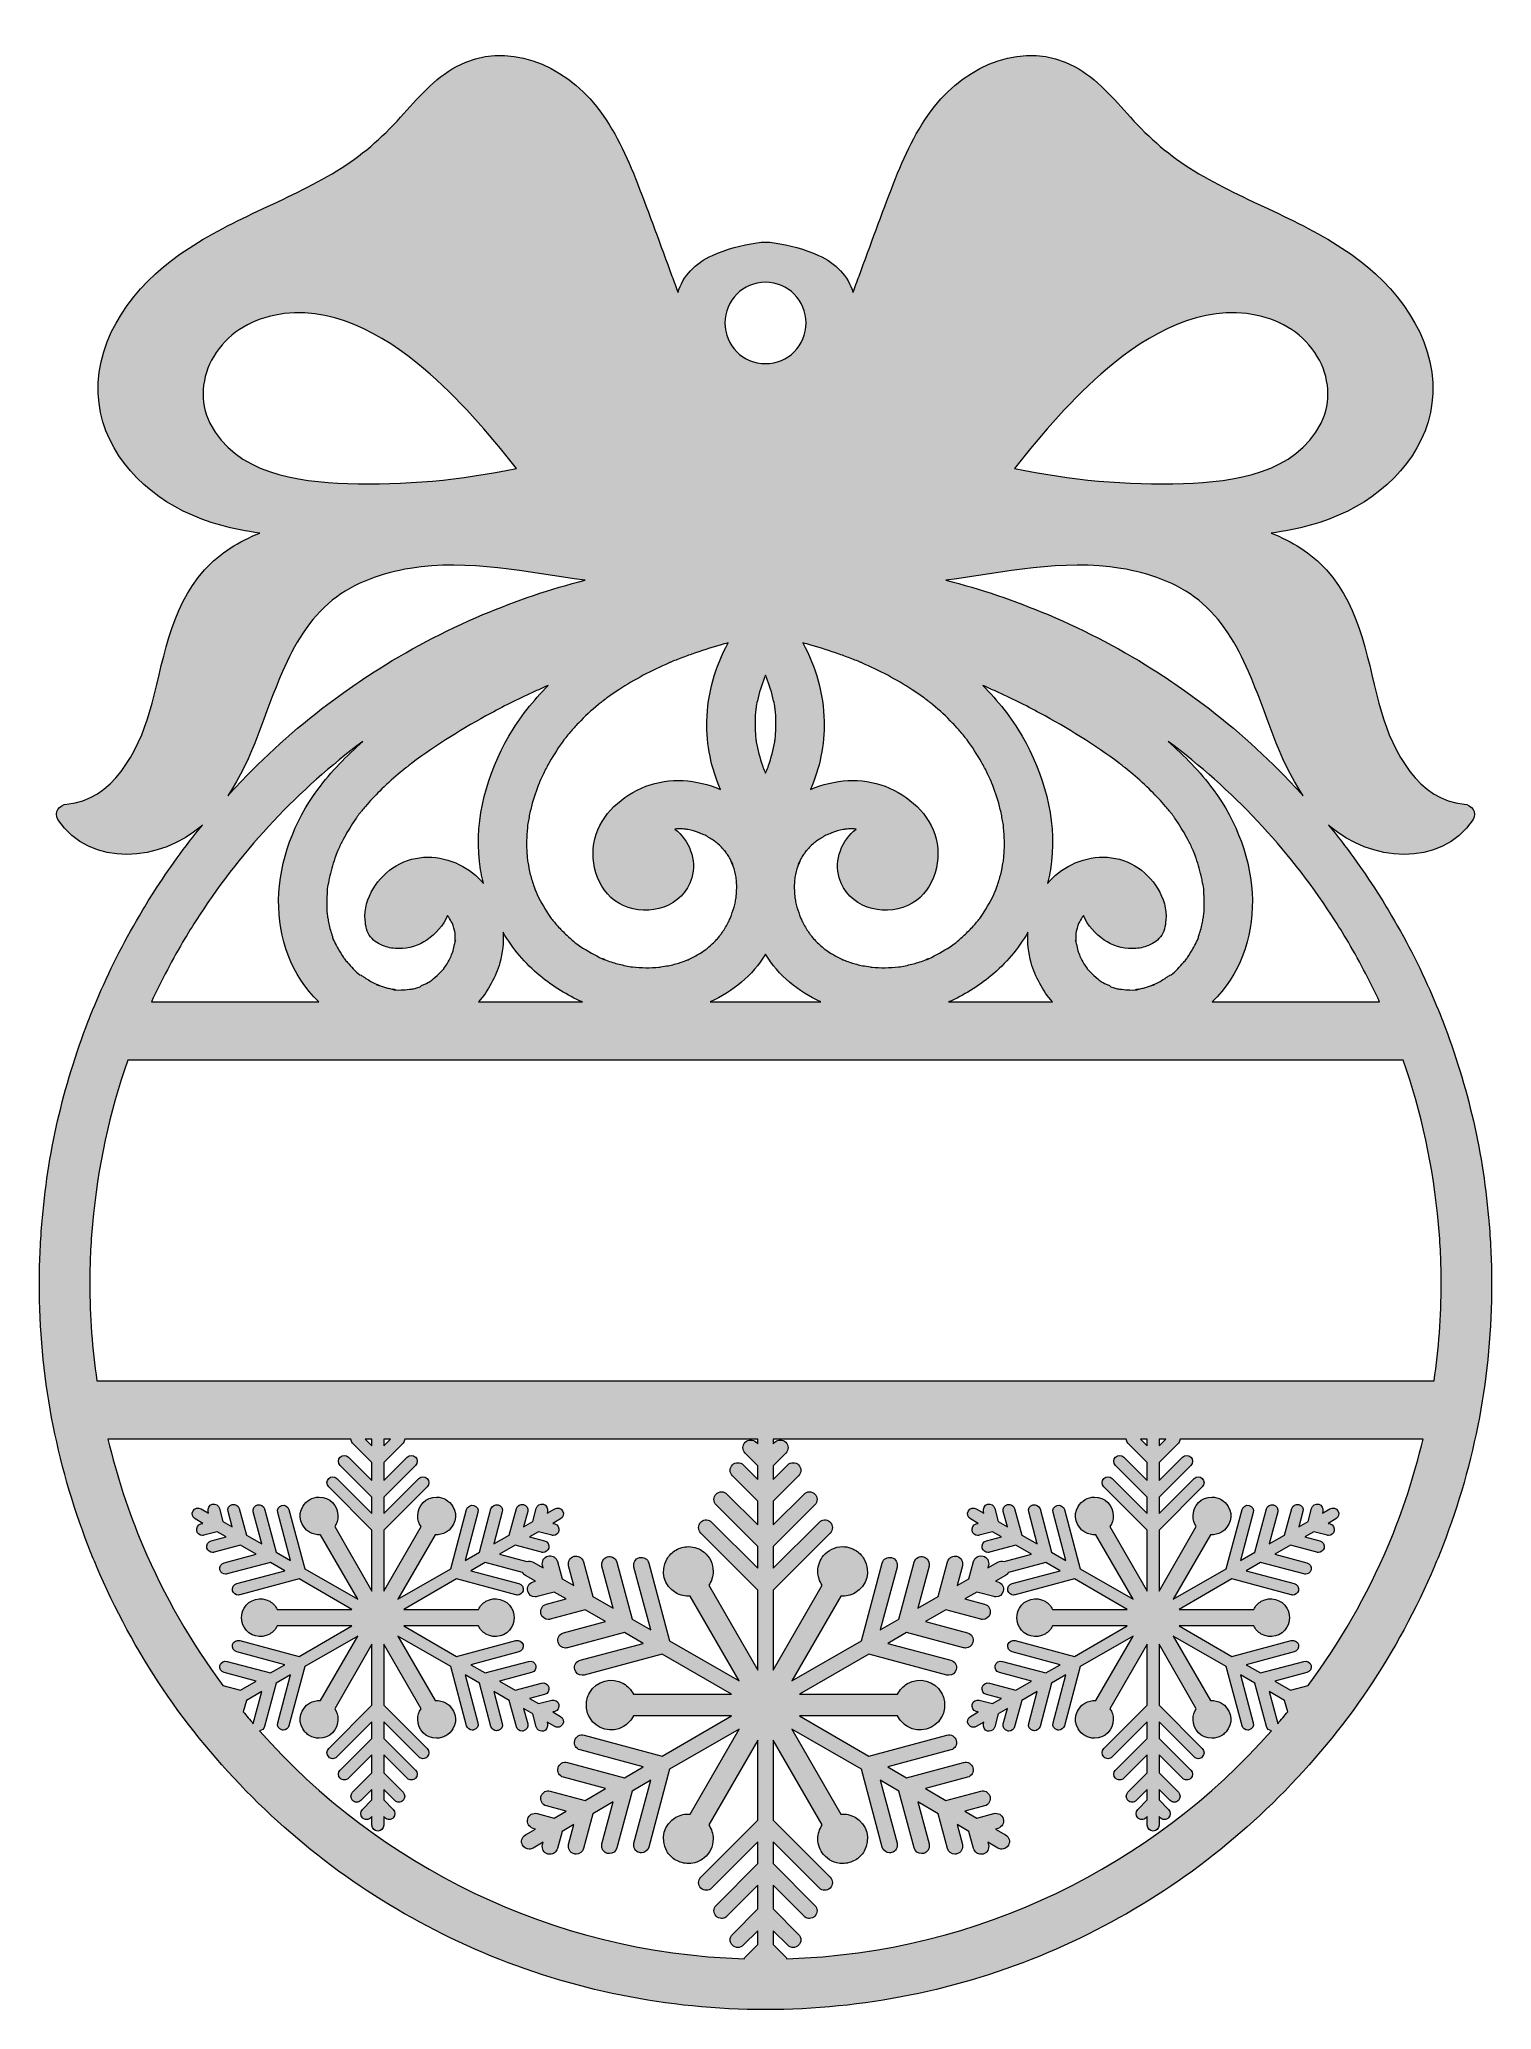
# Model space of a CAD drawing. Extents: x 26 to 174, y -200 to 2.
import ezdxf

# ---------------------------------------------------------------- set-up
doc = ezdxf.new("R2010")
doc.units = 0
doc.header["$MEASUREMENT"] = 0
doc.layers.add('Layer 1', color=7, linetype='Continuous', lineweight=0)

msp = doc.modelspace()

# ---------------------------------------------------------------- hatches: boundary and pattern name
at = {"layer": 'Layer 1', "true_color": 0x000000, "transparency": 33554687}
h = msp.add_hatch(color=18, dxfattribs=at)
h.dxf.hatch_style = 2
edge = h.paths.add_edge_path()
edge.add_spline(control_points=[(168.42, -135.65), (168.42, -135.65), (31.58, -135.65), (31.58, -135.65), (31.11, -132.4), (30.86, -129.08), (30.86, -125.7), (30.86, -123.65), (30.95, -121.61), (31.13, -119.61), (31.64, -113.78), (32.88, -108.16), (34.75, -102.84), (34.75, -102.84), (165.25, -102.84), (165.25, -102.84), (167.12, -108.16), (168.36, -113.78), (168.87, -119.61), (169.05, -121.61), (169.14, -123.65), (169.14, -125.7), (169.14, -129.08), (168.89, -132.4), (168.42, -135.65)], knot_values=[0, 0, 0, 0, 1, 1, 1, 2, 2, 2, 3, 3, 3, 4, 4, 4, 5, 5, 5, 6, 6, 6, 7, 7, 7, 8, 8, 8, 8], degree=3, periodic=0)
edge = h.paths.add_edge_path()
edge.add_spline(control_points=[(140.27, -142.32), (140.27, -142.32), (140.27, -141.61), (140.27, -141.61), (140.27, -141.61), (140.97, -141.61), (140.97, -141.61), (140.97, -141.61), (140.27, -142.32), (140.27, -142.32)], knot_values=[0, 0, 0, 0, 1, 1, 1, 2, 2, 2, 3, 3, 3, 3], degree=3, periodic=0)
edge = h.paths.add_edge_path()
edge.add_spline(control_points=[(163.71, -152.55), (161.55, -157.65), (158.8, -162.43), (155.54, -166.82), (155.54, -166.82), (153.72, -167.31), (153.72, -167.31), (153.72, -167.31), (152.12, -166.39), (152.12, -166.39), (152.12, -166.39), (155.4, -165.51), (155.4, -165.51), (155.72, -165.43), (155.91, -165.1), (155.83, -164.78), (155.74, -164.46), (155.41, -164.27), (155.09, -164.36), (155.09, -164.36), (150.66, -165.54), (150.66, -165.54), (150.66, -165.54), (149.2, -164.7), (149.2, -164.7), (149.2, -164.7), (154.1, -163.39), (154.1, -163.39), (154.42, -163.3), (154.61, -162.97), (154.53, -162.65), (154.44, -162.33), (154.11, -162.14), (153.79, -162.23), (153.79, -162.23), (147.73, -163.85), (147.73, -163.85), (147.73, -163.85), (142.33, -160.73), (142.33, -160.73), (142.33, -160.73), (149.96, -160.73), (149.96, -160.73), (150.12, -161.07), (150.38, -161.37), (150.73, -161.57), (151.65, -162.1), (152.83, -161.78), (153.36, -160.87), (153.53, -160.56), (153.62, -160.22), (153.61, -159.89), (153.62, -159.56), (153.53, -159.22), (153.36, -158.92), (152.83, -158), (151.65, -157.68), (150.73, -158.21), (150.38, -158.41), (150.12, -158.71), (149.96, -159.05), (149.96, -159.05), (142.33, -159.05), (142.33, -159.05), (142.33, -159.05), (147.73, -155.93), (147.73, -155.93), (147.73, -155.93), (153.79, -157.55), (153.79, -157.55), (153.85, -157.56), (153.9, -157.57), (153.95, -157.57), (154.21, -157.57), (154.45, -157.39), (154.53, -157.13), (154.61, -156.81), (154.42, -156.48), (154.1, -156.39), (154.1, -156.39), (149.2, -155.08), (149.2, -155.08), (149.2, -155.08), (150.66, -154.24), (150.66, -154.24), (150.66, -154.24), (155.09, -155.42), (155.09, -155.42), (155.15, -155.44), (155.2, -155.44), (155.25, -155.44), (155.51, -155.44), (155.76, -155.27), (155.83, -155), (155.91, -154.68), (155.72, -154.35), (155.4, -154.27), (155.4, -154.27), (152.12, -153.39), (152.12, -153.39), (152.12, -153.39), (153.72, -152.47), (153.72, -152.47), (153.72, -152.47), (156.42, -153.19), (156.42, -153.19), (156.47, -153.21), (156.53, -153.21), (156.58, -153.21), (156.84, -153.21), (157.09, -153.04), (157.16, -152.77), (157.24, -152.45), (157.05, -152.12), (156.73, -152.04), (156.73, -152.04), (155.19, -151.62), (155.19, -151.62), (155.19, -151.62), (156.11, -151.09), (156.11, -151.09), (156.11, -151.09), (157.46, -151.45), (157.46, -151.45), (157.51, -151.46), (157.56, -151.47), (157.61, -151.47), (157.87, -151.47), (158.12, -151.29), (158.19, -151.02), (158.27, -150.7), (158.08, -150.37), (157.77, -150.29), (157.77, -150.29), (157.58, -150.24), (157.58, -150.24), (157.58, -150.24), (158.36, -149.79), (158.36, -149.79), (158.65, -149.62), (158.75, -149.26), (158.58, -148.97), (158.42, -148.69), (158.05, -148.59), (157.76, -148.75), (157.76, -148.75), (156.98, -149.2), (156.98, -149.2), (156.98, -149.2), (157.03, -149.02), (157.03, -149.02), (157.12, -148.7), (156.93, -148.37), (156.61, -148.29), (156.29, -148.2), (155.96, -148.39), (155.88, -148.71), (155.88, -148.71), (155.52, -150.05), (155.52, -150.05), (155.52, -150.05), (154.59, -150.59), (154.59, -150.59), (154.59, -150.59), (155, -149.04), (155, -149.04), (155.09, -148.72), (154.9, -148.39), (154.58, -148.31), (154.26, -148.22), (153.93, -148.41), (153.85, -148.73), (153.85, -148.73), (153.12, -151.43), (153.12, -151.43), (153.12, -151.43), (151.53, -152.35), (151.53, -152.35), (151.53, -152.35), (152.41, -149.07), (152.41, -149.07), (152.49, -148.76), (152.3, -148.43), (151.98, -148.34), (151.66, -148.26), (151.33, -148.45), (151.25, -148.76), (151.25, -148.76), (150.06, -153.2), (150.06, -153.2), (150.06, -153.2), (148.6, -154.04), (148.6, -154.04), (148.6, -154.04), (149.91, -149.14), (149.91, -149.14), (150, -148.82), (149.81, -148.49), (149.49, -148.4), (149.17, -148.32), (148.84, -148.51), (148.76, -148.83), (148.76, -148.83), (147.13, -154.89), (147.13, -154.89), (147.13, -154.89), (141.73, -158.01), (141.73, -158.01), (141.73, -158.01), (145.55, -151.4), (145.55, -151.4), (145.92, -151.43), (146.31, -151.35), (146.65, -151.15), (147.57, -150.62), (147.89, -149.44), (147.36, -148.52), (147.18, -148.22), (146.93, -147.98), (146.64, -147.81), (146.36, -147.65), (146.02, -147.55), (145.67, -147.55), (144.61, -147.55), (143.75, -148.41), (143.75, -149.47), (143.75, -149.87), (143.87, -150.25), (144.08, -150.56), (144.08, -150.56), (140.27, -157.17), (140.27, -157.17), (140.27, -157.17), (140.27, -150.93), (140.27, -150.93), (140.27, -150.93), (144.7, -146.49), (144.7, -146.49), (144.94, -146.26), (144.94, -145.88), (144.7, -145.64), (144.47, -145.41), (144.09, -145.41), (143.86, -145.64), (143.86, -145.64), (140.27, -149.23), (140.27, -149.23), (140.27, -149.23), (140.27, -147.55), (140.27, -147.55), (140.27, -147.55), (143.51, -144.3), (143.51, -144.3), (143.75, -144.06), (143.75, -143.68), (143.51, -143.45), (143.28, -143.22), (142.9, -143.22), (142.67, -143.45), (142.67, -143.45), (140.27, -145.85), (140.27, -145.85), (140.27, -145.85), (140.27, -144.01), (140.27, -144.01), (140.27, -144.01), (142.25, -142.03), (142.25, -142.03), (142.36, -141.92), (142.42, -141.76), (142.42, -141.61), (142.42, -141.61), (167.29, -141.61), (167.29, -141.61), (166.39, -145.39), (165.19, -149.04), (163.71, -152.55)], knot_values=[0, 0, 0, 0, 1, 1, 1, 2, 2, 2, 3, 3, 3, 4, 4, 4, 5, 5, 5, 6, 6, 6, 7, 7, 7, 8, 8, 8, 9, 9, 9, 10, 10, 10, 11, 11, 11, 12, 12, 12, 13, 13, 13, 14, 14, 14, 15, 15, 15, 16, 16, 16, 17, 17, 17, 18, 18, 18, 19, 19, 19, 20, 20, 20, 21, 21, 21, 22, 22, 22, 23, 23, 23, 24, 24, 24, 25, 25, 25, 26, 26, 26, 27, 27, 27, 28, 28, 28, 29, 29, 29, 30, 30, 30, 31, 31, 31, 32, 32, 32, 33, 33, 33, 34, 34, 34, 35, 35, 35, 36, 36, 36, 37, 37, 37, 38, 38, 38, 39, 39, 39, 40, 40, 40, 41, 41, 41, 42, 42, 42, 43, 43, 43, 44, 44, 44, 45, 45, 45, 46, 46, 46, 47, 47, 47, 48, 48, 48, 49, 49, 49, 50, 50, 50, 51, 51, 51, 52, 52, 52, 53, 53, 53, 54, 54, 54, 55, 55, 55, 56, 56, 56, 57, 57, 57, 58, 58, 58, 59, 59, 59, 60, 60, 60, 61, 61, 61, 62, 62, 62, 63, 63, 63, 64, 64, 64, 65, 65, 65, 66, 66, 66, 67, 67, 67, 68, 68, 68, 69, 69, 69, 70, 70, 70, 71, 71, 71, 72, 72, 72, 73, 73, 73, 74, 74, 74, 75, 75, 75, 76, 76, 76, 77, 77, 77, 78, 78, 78, 79, 79, 79, 80, 80, 80, 81, 81, 81, 82, 82, 82, 83, 83, 83, 84, 84, 84, 85, 85, 85, 86, 86, 86, 87, 87, 87, 88, 88, 88, 89, 89, 89, 90, 90, 90, 91, 91, 91, 92, 92, 92, 92], degree=3, periodic=0)
edge = h.paths.add_edge_path()
edge.add_spline(control_points=[(152.41, -170.74), (152.41, -170.73), (152.41, -170.72), (152.41, -170.71), (152.41, -170.71), (151.53, -167.43), (151.53, -167.43), (151.53, -167.43), (153.12, -168.35), (153.12, -168.35), (153.12, -168.35), (153.44, -169.52), (153.44, -169.52), (153.1, -169.93), (152.76, -170.34), (152.41, -170.74)], knot_values=[0, 0, 0, 0, 1, 1, 1, 2, 2, 2, 3, 3, 3, 4, 4, 4, 5, 5, 5, 5], degree=3, periodic=0)
edge = h.paths.add_edge_path()
edge.add_spline(control_points=[(138.37, -141.61), (138.37, -141.61), (139.07, -141.61), (139.07, -141.61), (139.07, -141.61), (139.07, -142.32), (139.07, -142.32), (139.07, -142.32), (138.37, -141.61), (138.37, -141.61)], knot_values=[0, 0, 0, 0, 1, 1, 1, 2, 2, 2, 3, 3, 3, 3], degree=3, periodic=0)
edge = h.paths.add_edge_path()
edge.add_spline(control_points=[(106.62, -150.11), (106.6, -150.09), (106.58, -150.08), (106.56, -150.06), (106.25, -149.81), (105.79, -149.83), (105.51, -150.11), (105.51, -150.11), (100.79, -154.83), (100.79, -154.83), (100.79, -154.83), (100.79, -152.62), (100.79, -152.62), (100.79, -152.62), (105.05, -148.35), (105.05, -148.35), (105.36, -148.04), (105.36, -147.54), (105.05, -147.24), (104.75, -146.93), (104.25, -146.93), (103.94, -147.24), (103.94, -147.24), (100.79, -150.39), (100.79, -150.39), (100.79, -150.39), (100.79, -147.97), (100.79, -147.97), (100.79, -147.97), (103.39, -145.37), (103.39, -145.37), (103.7, -145.06), (103.7, -144.57), (103.39, -144.26), (103.08, -143.95), (102.58, -143.95), (102.28, -144.26), (102.28, -144.26), (100.79, -145.75), (100.79, -145.75), (100.79, -145.75), (100.79, -144.34), (100.79, -144.34), (100.79, -144.34), (102.07, -143.05), (102.07, -143.05), (102.38, -142.74), (102.38, -142.24), (102.07, -141.94), (101.77, -141.63), (101.27, -141.63), (100.96, -141.94), (100.96, -141.94), (100.79, -142.11), (100.79, -142.11), (100.79, -142.11), (100.79, -141.61), (100.79, -141.61), (100.79, -141.61), (136.92, -141.61), (136.92, -141.61), (136.92, -141.76), (136.98, -141.92), (137.09, -142.03), (137.09, -142.03), (139.07, -144.01), (139.07, -144.01), (139.07, -144.01), (139.07, -145.85), (139.07, -145.85), (139.07, -145.85), (136.67, -143.45), (136.67, -143.45), (136.44, -143.22), (136.06, -143.22), (135.82, -143.45), (135.59, -143.68), (135.59, -144.06), (135.82, -144.3), (135.82, -144.3), (139.07, -147.55), (139.07, -147.55), (139.07, -147.55), (139.07, -149.23), (139.07, -149.23), (139.07, -149.23), (135.48, -145.64), (135.48, -145.64), (135.24, -145.41), (134.87, -145.41), (134.63, -145.64), (134.4, -145.88), (134.4, -146.26), (134.63, -146.49), (134.63, -146.49), (139.07, -150.93), (139.07, -150.93), (139.07, -150.93), (139.07, -157.17), (139.07, -157.17), (139.07, -157.17), (135.25, -150.56), (135.25, -150.56), (135.47, -150.25), (135.59, -149.87), (135.59, -149.47), (135.59, -148.41), (134.73, -147.55), (133.67, -147.55), (133.31, -147.55), (132.98, -147.65), (132.7, -147.81), (132.41, -147.98), (132.16, -148.22), (131.98, -148.52), (131.45, -149.44), (131.77, -150.62), (132.69, -151.15), (133.03, -151.35), (133.42, -151.43), (133.79, -151.4), (133.79, -151.4), (137.61, -158.01), (137.61, -158.01), (137.61, -158.01), (132.2, -154.89), (132.2, -154.89), (132.2, -154.89), (130.58, -148.83), (130.58, -148.83), (130.5, -148.51), (130.17, -148.32), (129.85, -148.4), (129.53, -148.49), (129.34, -148.82), (129.42, -149.14), (129.42, -149.14), (130.74, -154.04), (130.74, -154.04), (130.74, -154.04), (129.28, -153.2), (129.28, -153.2), (129.28, -153.2), (128.09, -148.76), (128.09, -148.76), (128, -148.45), (127.67, -148.26), (127.35, -148.34), (127.04, -148.43), (126.85, -148.76), (126.93, -149.07), (126.93, -149.07), (127.81, -152.35), (127.81, -152.35), (127.81, -152.35), (126.22, -151.43), (126.22, -151.43), (126.22, -151.43), (125.49, -148.73), (125.49, -148.73), (125.41, -148.41), (125.08, -148.22), (124.76, -148.31), (124.44, -148.39), (124.25, -148.72), (124.33, -149.04), (124.33, -149.04), (124.75, -150.59), (124.75, -150.59), (124.75, -150.59), (123.82, -150.05), (123.82, -150.05), (123.82, -150.05), (123.46, -148.71), (123.46, -148.71), (123.38, -148.39), (123.05, -148.2), (122.73, -148.29), (122.41, -148.37), (122.22, -148.7), (122.31, -149.02), (122.31, -149.02), (122.35, -149.2), (122.35, -149.2), (122.35, -149.2), (121.57, -148.75), (121.57, -148.75), (121.29, -148.59), (120.92, -148.69), (120.76, -148.97), (120.59, -149.26), (120.69, -149.62), (120.98, -149.79), (120.98, -149.79), (121.76, -150.24), (121.76, -150.24), (121.76, -150.24), (121.57, -150.29), (121.57, -150.29), (121.25, -150.37), (121.07, -150.7), (121.15, -151.02), (121.22, -151.29), (121.46, -151.47), (121.73, -151.47), (121.78, -151.47), (121.83, -151.46), (121.88, -151.45), (121.88, -151.45), (123.22, -151.09), (123.22, -151.09), (123.22, -151.09), (124.15, -151.62), (124.15, -151.62), (124.15, -151.62), (122.61, -152.04), (122.61, -152.04), (122.28, -152.12), (122.1, -152.45), (122.18, -152.77), (122.25, -153.04), (122.49, -153.21), (122.76, -153.21), (122.81, -153.21), (122.86, -153.21), (122.92, -153.19), (122.92, -153.19), (125.62, -152.47), (125.62, -152.47), (125.62, -152.47), (127.21, -153.39), (127.21, -153.39), (127.21, -153.39), (124.42, -154.14), (124.42, -154.14), (124.21, -154.07), (123.98, -154.09), (123.78, -154.2), (123.78, -154.2), (122.75, -154.79), (122.75, -154.79), (122.75, -154.79), (122.81, -154.55), (122.81, -154.55), (122.93, -154.13), (122.68, -153.7), (122.26, -153.59), (121.97, -153.51), (121.68, -153.61), (121.49, -153.81), (121.4, -153.9), (121.33, -154.01), (121.3, -154.15), (121.3, -154.15), (120.82, -155.9), (120.82, -155.9), (120.82, -155.9), (119.6, -156.61), (119.6, -156.61), (119.6, -156.61), (120.15, -154.58), (120.15, -154.58), (120.26, -154.16), (120.01, -153.73), (119.59, -153.61), (119.41, -153.57), (119.22, -153.59), (119.06, -153.66), (118.86, -153.75), (118.69, -153.94), (118.63, -154.17), (118.63, -154.17), (117.68, -157.72), (117.68, -157.72), (117.68, -157.72), (115.58, -158.93), (115.58, -158.93), (115.58, -158.93), (116.74, -154.62), (116.74, -154.62), (116.84, -154.26), (116.66, -153.88), (116.33, -153.72), (116.28, -153.69), (116.23, -153.67), (116.18, -153.66), (116, -153.61), (115.81, -153.63), (115.65, -153.71), (115.44, -153.8), (115.28, -153.98), (115.22, -154.22), (115.22, -154.22), (113.66, -160.05), (113.66, -160.05), (113.66, -160.05), (111.74, -161.15), (111.74, -161.15), (111.74, -161.15), (113.46, -154.71), (113.46, -154.71), (113.58, -154.29), (113.33, -153.86), (112.91, -153.74), (112.49, -153.63), (112.05, -153.88), (111.94, -154.3), (111.94, -154.3), (109.81, -162.27), (109.81, -162.27), (109.81, -162.27), (102.71, -166.37), (102.71, -166.37), (102.71, -166.37), (107.72, -157.68), (107.72, -157.68), (108.21, -157.72), (108.72, -157.61), (109.18, -157.35), (110.38, -156.65), (110.8, -155.11), (110.1, -153.9), (109.87, -153.5), (109.54, -153.18), (109.16, -152.97), (109.02, -152.89), (108.87, -152.82), (108.72, -152.76), (108.45, -152.67), (108.17, -152.62), (107.88, -152.62), (107.1, -152.62), (106.4, -152.98), (105.94, -153.54), (105.58, -153.98), (105.36, -154.54), (105.36, -155.15), (105.36, -155.68), (105.52, -156.17), (105.8, -156.57), (105.8, -156.57), (100.79, -165.26), (100.79, -165.26), (100.79, -165.26), (100.79, -157.06), (100.79, -157.06), (100.79, -157.06), (106.62, -151.23), (106.62, -151.23), (106.92, -150.92), (106.92, -150.42), (106.62, -150.11)], knot_values=[0, 0, 0, 0, 1, 1, 1, 2, 2, 2, 3, 3, 3, 4, 4, 4, 5, 5, 5, 6, 6, 6, 7, 7, 7, 8, 8, 8, 9, 9, 9, 10, 10, 10, 11, 11, 11, 12, 12, 12, 13, 13, 13, 14, 14, 14, 15, 15, 15, 16, 16, 16, 17, 17, 17, 18, 18, 18, 19, 19, 19, 20, 20, 20, 21, 21, 21, 22, 22, 22, 23, 23, 23, 24, 24, 24, 25, 25, 25, 26, 26, 26, 27, 27, 27, 28, 28, 28, 29, 29, 29, 30, 30, 30, 31, 31, 31, 32, 32, 32, 33, 33, 33, 34, 34, 34, 35, 35, 35, 36, 36, 36, 37, 37, 37, 38, 38, 38, 39, 39, 39, 40, 40, 40, 41, 41, 41, 42, 42, 42, 43, 43, 43, 44, 44, 44, 45, 45, 45, 46, 46, 46, 47, 47, 47, 48, 48, 48, 49, 49, 49, 50, 50, 50, 51, 51, 51, 52, 52, 52, 53, 53, 53, 54, 54, 54, 55, 55, 55, 56, 56, 56, 57, 57, 57, 58, 58, 58, 59, 59, 59, 60, 60, 60, 61, 61, 61, 62, 62, 62, 63, 63, 63, 64, 64, 64, 65, 65, 65, 66, 66, 66, 67, 67, 67, 68, 68, 68, 69, 69, 69, 70, 70, 70, 71, 71, 71, 72, 72, 72, 73, 73, 73, 74, 74, 74, 75, 75, 75, 76, 76, 76, 77, 77, 77, 78, 78, 78, 79, 79, 79, 80, 80, 80, 81, 81, 81, 82, 82, 82, 83, 83, 83, 84, 84, 84, 85, 85, 85, 86, 86, 86, 87, 87, 87, 88, 88, 88, 89, 89, 89, 90, 90, 90, 91, 91, 91, 92, 92, 92, 93, 93, 93, 94, 94, 94, 95, 95, 95, 96, 96, 96, 97, 97, 97, 98, 98, 98, 99, 99, 99, 100, 100, 100, 101, 101, 101, 102, 102, 102, 103, 103, 103, 104, 104, 104, 105, 105, 105, 106, 106, 106, 107, 107, 107, 108, 108, 108, 109, 109, 109, 110, 110, 110, 111, 111, 111, 112, 112, 112, 113, 113, 113, 114, 114, 114, 115, 115, 115, 116, 116, 116, 117, 117, 117, 117], degree=3, periodic=0)
edge = h.paths.add_edge_path()
edge.add_spline(control_points=[(102.2, -194.8), (102.17, -194.74), (102.13, -194.68), (102.07, -194.63), (102.07, -194.63), (100.79, -193.34), (100.79, -193.34), (100.79, -193.34), (100.79, -191.93), (100.79, -191.93), (100.79, -191.93), (102.28, -193.42), (102.28, -193.42), (102.43, -193.57), (102.63, -193.65), (102.83, -193.65), (103.03, -193.65), (103.23, -193.57), (103.39, -193.42), (103.7, -193.11), (103.7, -192.61), (103.39, -192.3), (103.39, -192.3), (100.79, -189.7), (100.79, -189.7), (100.79, -189.7), (100.79, -187.28), (100.79, -187.28), (100.79, -187.28), (103.94, -190.44), (103.94, -190.44), (103.98, -190.48), (104.02, -190.51), (104.06, -190.54), (104.2, -190.62), (104.35, -190.67), (104.5, -190.67), (104.7, -190.67), (104.9, -190.59), (105.05, -190.44), (105.36, -190.13), (105.36, -189.63), (105.05, -189.33), (105.05, -189.33), (100.79, -185.06), (100.79, -185.06), (100.79, -185.06), (100.79, -182.84), (100.79, -182.84), (100.79, -182.84), (105.51, -187.56), (105.51, -187.56), (105.66, -187.72), (105.86, -187.79), (106.06, -187.79), (106.26, -187.79), (106.46, -187.72), (106.62, -187.56), (106.92, -187.25), (106.92, -186.76), (106.62, -186.45), (106.62, -186.45), (100.79, -180.62), (100.79, -180.62), (100.79, -180.62), (100.79, -172.42), (100.79, -172.42), (100.79, -172.42), (105.8, -181.1), (105.8, -181.1), (105.52, -181.51), (105.36, -182), (105.36, -182.53), (105.36, -183.14), (105.58, -183.7), (105.94, -184.13), (106.4, -184.69), (107.1, -185.05), (107.88, -185.05), (108.35, -185.05), (108.79, -184.93), (109.16, -184.71), (109.35, -184.6), (109.53, -184.46), (109.69, -184.31), (109.85, -184.15), (109.99, -183.97), (110.1, -183.77), (110.8, -182.56), (110.38, -181.02), (109.18, -180.32), (108.72, -180.06), (108.21, -179.96), (107.72, -179.99), (107.72, -179.99), (102.71, -171.31), (102.71, -171.31), (102.71, -171.31), (109.81, -175.41), (109.81, -175.41), (109.81, -175.41), (111.94, -183.37), (111.94, -183.37), (112.04, -183.73), (112.36, -183.96), (112.7, -183.96), (112.77, -183.96), (112.84, -183.95), (112.91, -183.93), (113.33, -183.82), (113.58, -183.39), (113.46, -182.97), (113.46, -182.97), (111.74, -176.52), (111.74, -176.52), (111.74, -176.52), (113.66, -177.63), (113.66, -177.63), (113.66, -177.63), (115.22, -183.46), (115.22, -183.46), (115.31, -183.81), (115.63, -184.04), (115.98, -184.04), (116.04, -184.04), (116.11, -184.03), (116.18, -184.01), (116.23, -184), (116.28, -183.98), (116.33, -183.96), (116.66, -183.79), (116.84, -183.42), (116.74, -183.05), (116.74, -183.05), (115.58, -178.74), (115.58, -178.74), (115.58, -178.74), (117.68, -179.95), (117.68, -179.95), (117.68, -179.95), (118.63, -183.5), (118.63, -183.5), (118.72, -183.86), (119.04, -184.09), (119.39, -184.09), (119.42, -184.09), (119.46, -184.09), (119.49, -184.08), (119.52, -184.08), (119.56, -184.07), (119.59, -184.06), (120.01, -183.95), (120.26, -183.52), (120.15, -183.1), (120.15, -183.1), (119.6, -181.06), (119.6, -181.06), (119.6, -181.06), (120.82, -181.77), (120.82, -181.77), (120.82, -181.77), (121.3, -183.53), (121.3, -183.53), (121.34, -183.7), (121.45, -183.85), (121.58, -183.95), (121.71, -184.05), (121.88, -184.11), (122.05, -184.11), (122.12, -184.11), (122.19, -184.1), (122.26, -184.09), (122.68, -183.97), (122.93, -183.54), (122.81, -183.12), (122.81, -183.12), (122.75, -182.88), (122.75, -182.88), (122.75, -182.88), (123.78, -183.47), (123.78, -183.47), (123.9, -183.54), (124.03, -183.58), (124.17, -183.58), (124.44, -183.58), (124.7, -183.44), (124.85, -183.18), (125.07, -182.81), (124.94, -182.33), (124.56, -182.11), (124.56, -182.11), (123.54, -181.52), (123.54, -181.52), (123.54, -181.52), (123.78, -181.45), (123.78, -181.45), (124.2, -181.34), (124.45, -180.91), (124.33, -180.49), (124.22, -180.07), (123.79, -179.82), (123.37, -179.94), (123.37, -179.94), (121.61, -180.41), (121.61, -180.41), (121.61, -180.41), (120.39, -179.7), (120.39, -179.7), (120.39, -179.7), (122.42, -179.16), (122.42, -179.16), (122.84, -179.04), (123.09, -178.61), (122.98, -178.19), (122.97, -178.17), (122.96, -178.14), (122.95, -178.12), (122.81, -177.74), (122.41, -177.53), (122.02, -177.64), (122.02, -177.64), (118.46, -178.59), (118.46, -178.59), (118.46, -178.59), (116.37, -177.38), (116.37, -177.38), (116.37, -177.38), (120.68, -176.23), (120.68, -176.23), (121.1, -176.11), (121.35, -175.68), (121.23, -175.26), (121.12, -174.84), (120.69, -174.59), (120.27, -174.71), (120.27, -174.71), (114.44, -176.27), (114.44, -176.27), (114.44, -176.27), (112.52, -175.16), (112.52, -175.16), (112.52, -175.16), (118.97, -173.43), (118.97, -173.43), (119.39, -173.32), (119.64, -172.89), (119.52, -172.47), (119.41, -172.05), (118.98, -171.8), (118.56, -171.91), (118.56, -171.91), (110.59, -174.05), (110.59, -174.05), (110.59, -174.05), (103.49, -169.94), (103.49, -169.94), (103.49, -169.94), (113.52, -169.94), (113.52, -169.94), (113.73, -170.39), (114.08, -170.78), (114.54, -171.04), (115.74, -171.74), (117.29, -171.33), (117.99, -170.12), (118.22, -169.72), (118.33, -169.27), (118.32, -168.84), (118.33, -168.4), (118.22, -167.96), (117.99, -167.56), (117.29, -166.35), (115.74, -165.94), (114.54, -166.63), (114.08, -166.9), (113.73, -167.28), (113.52, -167.73), (113.52, -167.73), (103.49, -167.73), (103.49, -167.73), (103.49, -167.73), (110.59, -163.63), (110.59, -163.63), (110.59, -163.63), (118.56, -165.76), (118.56, -165.76), (118.63, -165.78), (118.7, -165.79), (118.77, -165.79), (119.11, -165.79), (119.43, -165.56), (119.52, -165.21), (119.64, -164.79), (119.39, -164.36), (118.97, -164.24), (118.97, -164.24), (112.52, -162.52), (112.52, -162.52), (112.52, -162.52), (114.44, -161.41), (114.44, -161.41), (114.44, -161.41), (120.27, -162.97), (120.27, -162.97), (120.34, -162.99), (120.41, -163), (120.47, -163), (120.82, -163), (121.14, -162.77), (121.23, -162.41), (121.35, -161.99), (121.1, -161.56), (120.68, -161.45), (120.68, -161.45), (116.37, -160.29), (116.37, -160.29), (116.37, -160.29), (118.46, -159.09), (118.46, -159.09), (118.46, -159.09), (122.02, -160.04), (122.02, -160.04), (122.08, -160.06), (122.15, -160.07), (122.22, -160.07), (122.57, -160.07), (122.89, -159.83), (122.98, -159.48), (123.09, -159.06), (122.84, -158.63), (122.42, -158.52), (122.42, -158.52), (120.39, -157.97), (120.39, -157.97), (120.39, -157.97), (121.61, -157.27), (121.61, -157.27), (121.61, -157.27), (123.37, -157.74), (123.37, -157.74), (123.44, -157.76), (123.51, -157.77), (123.58, -157.77), (123.92, -157.77), (124.24, -157.53), (124.33, -157.18), (124.45, -156.77), (124.2, -156.33), (123.78, -156.22), (123.78, -156.22), (123.54, -156.16), (123.54, -156.16), (123.54, -156.16), (124.56, -155.57), (124.56, -155.57), (124.69, -155.49), (124.79, -155.38), (124.86, -155.26), (124.86, -155.26), (128.68, -154.24), (128.68, -154.24), (128.68, -154.24), (130.14, -155.08), (130.14, -155.08), (130.14, -155.08), (125.23, -156.39), (125.23, -156.39), (124.92, -156.48), (124.73, -156.81), (124.81, -157.13), (124.88, -157.39), (125.13, -157.57), (125.39, -157.57), (125.44, -157.57), (125.49, -157.56), (125.54, -157.55), (125.54, -157.55), (131.61, -155.93), (131.61, -155.93), (131.61, -155.93), (137.01, -159.05), (137.01, -159.05), (137.01, -159.05), (129.38, -159.05), (129.38, -159.05), (129.22, -158.71), (128.96, -158.41), (128.61, -158.21), (127.69, -157.68), (126.51, -158), (125.98, -158.92), (125.8, -159.22), (125.72, -159.56), (125.73, -159.89), (125.72, -160.22), (125.8, -160.56), (125.98, -160.87), (126.51, -161.78), (127.69, -162.1), (128.61, -161.57), (128.96, -161.37), (129.22, -161.07), (129.38, -160.73), (129.38, -160.73), (137.01, -160.73), (137.01, -160.73), (137.01, -160.73), (131.61, -163.85), (131.61, -163.85), (131.61, -163.85), (125.54, -162.23), (125.54, -162.23), (125.23, -162.14), (124.9, -162.33), (124.81, -162.65), (124.73, -162.97), (124.92, -163.3), (125.23, -163.39), (125.23, -163.39), (130.14, -164.7), (130.14, -164.7), (130.14, -164.7), (128.68, -165.54), (128.68, -165.54), (128.68, -165.54), (124.24, -164.36), (124.24, -164.36), (123.92, -164.27), (123.6, -164.46), (123.51, -164.78), (123.42, -165.1), (123.61, -165.43), (123.93, -165.51), (123.93, -165.51), (127.21, -166.39), (127.21, -166.39), (127.21, -166.39), (125.62, -167.31), (125.62, -167.31), (125.62, -167.31), (122.92, -166.59), (122.92, -166.59), (122.59, -166.5), (122.27, -166.69), (122.18, -167.01), (122.1, -167.33), (122.28, -167.66), (122.61, -167.74), (122.61, -167.74), (124.15, -168.16), (124.15, -168.16), (124.15, -168.16), (123.22, -168.69), (123.22, -168.69), (123.22, -168.69), (121.88, -168.34), (121.88, -168.34), (121.56, -168.25), (121.24, -168.44), (121.15, -168.76), (121.07, -169.08), (121.25, -169.41), (121.57, -169.49), (121.57, -169.49), (121.76, -169.54), (121.76, -169.54), (121.76, -169.54), (120.98, -169.99), (120.98, -169.99), (120.69, -170.16), (120.59, -170.52), (120.76, -170.81), (120.87, -171), (121.07, -171.11), (121.28, -171.11), (121.38, -171.11), (121.48, -171.08), (121.57, -171.03), (121.57, -171.03), (122.35, -170.58), (122.35, -170.58), (122.35, -170.58), (122.31, -170.76), (122.31, -170.76), (122.22, -171.08), (122.41, -171.41), (122.73, -171.49), (122.78, -171.51), (122.83, -171.51), (122.88, -171.51), (123.15, -171.51), (123.39, -171.34), (123.46, -171.07), (123.46, -171.07), (123.82, -169.73), (123.82, -169.73), (123.82, -169.73), (124.75, -169.2), (124.75, -169.2), (124.75, -169.2), (124.33, -170.74), (124.33, -170.74), (124.25, -171.06), (124.44, -171.39), (124.76, -171.47), (124.81, -171.49), (124.86, -171.5), (124.91, -171.5), (125.18, -171.5), (125.42, -171.32), (125.49, -171.05), (125.49, -171.05), (126.22, -168.35), (126.22, -168.35), (126.22, -168.35), (127.81, -167.43), (127.81, -167.43), (127.81, -167.43), (126.93, -170.71), (126.93, -170.71), (126.85, -171.03), (127.04, -171.35), (127.35, -171.44), (127.41, -171.45), (127.46, -171.46), (127.51, -171.46), (127.77, -171.46), (128.02, -171.28), (128.09, -171.02), (128.09, -171.02), (129.28, -166.58), (129.28, -166.58), (129.28, -166.58), (130.74, -165.74), (130.74, -165.74), (130.74, -165.74), (129.42, -170.64), (129.42, -170.64), (129.34, -170.96), (129.53, -171.29), (129.85, -171.38), (129.9, -171.39), (129.95, -171.4), (130, -171.4), (130.27, -171.4), (130.51, -171.22), (130.58, -170.95), (130.58, -170.95), (132.2, -164.89), (132.2, -164.89), (132.2, -164.89), (137.61, -161.77), (137.61, -161.77), (137.61, -161.77), (133.79, -168.38), (133.79, -168.38), (133.42, -168.35), (133.03, -168.43), (132.69, -168.63), (131.77, -169.16), (131.45, -170.34), (131.98, -171.26), (132.16, -171.56), (132.41, -171.8), (132.7, -171.97), (132.84, -172.05), (132.99, -172.12), (133.16, -172.16), (133.32, -172.21), (133.49, -172.23), (133.67, -172.23), (134.73, -172.23), (135.59, -171.37), (135.59, -170.31), (135.59, -169.91), (135.47, -169.53), (135.25, -169.22), (135.25, -169.22), (139.07, -162.61), (139.07, -162.61), (139.07, -162.61), (139.07, -168.85), (139.07, -168.85), (139.07, -168.85), (134.63, -173.29), (134.63, -173.29), (134.4, -173.53), (134.4, -173.91), (134.63, -174.14), (134.75, -174.26), (134.9, -174.32), (135.06, -174.32), (135.21, -174.32), (135.36, -174.26), (135.48, -174.14), (135.48, -174.14), (139.07, -170.55), (139.07, -170.55), (139.07, -170.55), (139.07, -172.24), (139.07, -172.24), (139.07, -172.24), (135.82, -175.48), (135.82, -175.48), (135.59, -175.72), (135.59, -176.1), (135.82, -176.33), (135.94, -176.44), (136.09, -176.5), (136.25, -176.5), (136.4, -176.5), (136.55, -176.44), (136.67, -176.33), (136.67, -176.33), (139.07, -173.93), (139.07, -173.93), (139.07, -173.93), (139.07, -175.77), (139.07, -175.77), (139.07, -175.77), (137.09, -177.75), (137.09, -177.75), (136.86, -177.98), (136.86, -178.36), (137.09, -178.6), (137.21, -178.71), (137.36, -178.77), (137.52, -178.77), (137.67, -178.77), (137.82, -178.71), (137.94, -178.6), (137.94, -178.6), (139.07, -177.46), (139.07, -177.46), (139.07, -177.46), (139.07, -178.53), (139.07, -178.53), (139.07, -178.53), (138.09, -179.52), (138.09, -179.52), (137.86, -179.75), (137.86, -180.13), (138.09, -180.36), (138.21, -180.48), (138.36, -180.54), (138.51, -180.54), (138.67, -180.54), (138.82, -180.48), (138.94, -180.36), (138.94, -180.36), (139.07, -180.23), (139.07, -180.23), (139.07, -180.23), (139.07, -181.13), (139.07, -181.13), (139.07, -181.46), (139.34, -181.73), (139.67, -181.73), (140, -181.73), (140.27, -181.46), (140.27, -181.13), (140.27, -181.13), (140.27, -180.23), (140.27, -180.23), (140.27, -180.23), (140.4, -180.36), (140.4, -180.36), (140.52, -180.48), (140.67, -180.54), (140.82, -180.54), (140.98, -180.54), (141.13, -180.48), (141.25, -180.36), (141.48, -180.13), (141.48, -179.75), (141.25, -179.52), (141.25, -179.52), (140.27, -178.53), (140.27, -178.53), (140.27, -178.53), (140.27, -177.46), (140.27, -177.46), (140.27, -177.46), (141.4, -178.6), (141.4, -178.6), (141.52, -178.71), (141.67, -178.77), (141.82, -178.77), (141.98, -178.77), (142.13, -178.71), (142.25, -178.6), (142.48, -178.36), (142.48, -177.98), (142.25, -177.75), (142.25, -177.75), (140.27, -175.77), (140.27, -175.77), (140.27, -175.77), (140.27, -173.93), (140.27, -173.93), (140.27, -173.93), (142.67, -176.33), (142.67, -176.33), (142.79, -176.44), (142.94, -176.5), (143.09, -176.5), (143.24, -176.5), (143.4, -176.44), (143.51, -176.33), (143.75, -176.1), (143.75, -175.72), (143.51, -175.48), (143.51, -175.48), (140.27, -172.24), (140.27, -172.24), (140.27, -172.24), (140.27, -170.55), (140.27, -170.55), (140.27, -170.55), (143.86, -174.14), (143.86, -174.14), (143.98, -174.26), (144.13, -174.32), (144.28, -174.32), (144.44, -174.32), (144.59, -174.26), (144.7, -174.14), (144.94, -173.91), (144.94, -173.53), (144.7, -173.29), (144.7, -173.29), (140.27, -168.85), (140.27, -168.85), (140.27, -168.85), (140.27, -162.61), (140.27, -162.61), (140.27, -162.61), (144.08, -169.22), (144.08, -169.22), (143.87, -169.53), (143.75, -169.91), (143.75, -170.31), (143.75, -171.37), (144.61, -172.23), (145.67, -172.23), (146.02, -172.23), (146.36, -172.13), (146.64, -171.97), (146.79, -171.89), (146.92, -171.78), (147.04, -171.66), (147.16, -171.55), (147.27, -171.41), (147.36, -171.26), (147.89, -170.34), (147.57, -169.16), (146.65, -168.63), (146.31, -168.43), (145.92, -168.35), (145.55, -168.38), (145.55, -168.38), (141.73, -161.77), (141.73, -161.77), (141.73, -161.77), (147.13, -164.89), (147.13, -164.89), (147.13, -164.89), (148.76, -170.95), (148.76, -170.95), (148.83, -171.22), (149.07, -171.4), (149.34, -171.4), (149.39, -171.4), (149.44, -171.39), (149.49, -171.38), (149.81, -171.29), (150, -170.96), (149.91, -170.64), (149.91, -170.64), (148.6, -165.74), (148.6, -165.74), (148.6, -165.74), (150.06, -166.58), (150.06, -166.58), (150.06, -166.58), (151.25, -171.02), (151.25, -171.02), (151.32, -171.27), (151.54, -171.44), (151.79, -171.46), (139.56, -185.27), (121.91, -194.18), (102.2, -194.8)], knot_values=[0, 0, 0, 0, 1, 1, 1, 2, 2, 2, 3, 3, 3, 4, 4, 4, 5, 5, 5, 6, 6, 6, 7, 7, 7, 8, 8, 8, 9, 9, 9, 10, 10, 10, 11, 11, 11, 12, 12, 12, 13, 13, 13, 14, 14, 14, 15, 15, 15, 16, 16, 16, 17, 17, 17, 18, 18, 18, 19, 19, 19, 20, 20, 20, 21, 21, 21, 22, 22, 22, 23, 23, 23, 24, 24, 24, 25, 25, 25, 26, 26, 26, 27, 27, 27, 28, 28, 28, 29, 29, 29, 30, 30, 30, 31, 31, 31, 32, 32, 32, 33, 33, 33, 34, 34, 34, 35, 35, 35, 36, 36, 36, 37, 37, 37, 38, 38, 38, 39, 39, 39, 40, 40, 40, 41, 41, 41, 42, 42, 42, 43, 43, 43, 44, 44, 44, 45, 45, 45, 46, 46, 46, 47, 47, 47, 48, 48, 48, 49, 49, 49, 50, 50, 50, 51, 51, 51, 52, 52, 52, 53, 53, 53, 54, 54, 54, 55, 55, 55, 56, 56, 56, 57, 57, 57, 58, 58, 58, 59, 59, 59, 60, 60, 60, 61, 61, 61, 62, 62, 62, 63, 63, 63, 64, 64, 64, 65, 65, 65, 66, 66, 66, 67, 67, 67, 68, 68, 68, 69, 69, 69, 70, 70, 70, 71, 71, 71, 72, 72, 72, 73, 73, 73, 74, 74, 74, 75, 75, 75, 76, 76, 76, 77, 77, 77, 78, 78, 78, 79, 79, 79, 80, 80, 80, 81, 81, 81, 82, 82, 82, 83, 83, 83, 84, 84, 84, 85, 85, 85, 86, 86, 86, 87, 87, 87, 88, 88, 88, 89, 89, 89, 90, 90, 90, 91, 91, 91, 92, 92, 92, 93, 93, 93, 94, 94, 94, 95, 95, 95, 96, 96, 96, 97, 97, 97, 98, 98, 98, 99, 99, 99, 100, 100, 100, 101, 101, 101, 102, 102, 102, 103, 103, 103, 104, 104, 104, 105, 105, 105, 106, 106, 106, 107, 107, 107, 108, 108, 108, 109, 109, 109, 110, 110, 110, 111, 111, 111, 112, 112, 112, 113, 113, 113, 114, 114, 114, 115, 115, 115, 116, 116, 116, 117, 117, 117, 118, 118, 118, 119, 119, 119, 120, 120, 120, 121, 121, 121, 122, 122, 122, 123, 123, 123, 124, 124, 124, 125, 125, 125, 126, 126, 126, 127, 127, 127, 128, 128, 128, 129, 129, 129, 130, 130, 130, 131, 131, 131, 132, 132, 132, 133, 133, 133, 134, 134, 134, 135, 135, 135, 136, 136, 136, 137, 137, 137, 138, 138, 138, 139, 139, 139, 140, 140, 140, 141, 141, 141, 142, 142, 142, 143, 143, 143, 144, 144, 144, 145, 145, 145, 146, 146, 146, 147, 147, 147, 148, 148, 148, 149, 149, 149, 150, 150, 150, 151, 151, 151, 152, 152, 152, 153, 153, 153, 154, 154, 154, 155, 155, 155, 156, 156, 156, 157, 157, 157, 158, 158, 158, 159, 159, 159, 160, 160, 160, 161, 161, 161, 162, 162, 162, 163, 163, 163, 164, 164, 164, 165, 165, 165, 166, 166, 166, 167, 167, 167, 168, 168, 168, 169, 169, 169, 170, 170, 170, 171, 171, 171, 172, 172, 172, 173, 173, 173, 174, 174, 174, 175, 175, 175, 176, 176, 176, 177, 177, 177, 178, 178, 178, 179, 179, 179, 180, 180, 180, 181, 181, 181, 182, 182, 182, 183, 183, 183, 184, 184, 184, 185, 185, 185, 186, 186, 186, 187, 187, 187, 188, 188, 188, 189, 189, 189, 190, 190, 190, 191, 191, 191, 192, 192, 192, 193, 193, 193, 194, 194, 194, 195, 195, 195, 196, 196, 196, 197, 197, 197, 198, 198, 198, 199, 199, 199, 200, 200, 200, 201, 201, 201, 202, 202, 202, 203, 203, 203, 204, 204, 204, 205, 205, 205, 206, 206, 206, 207, 207, 207, 208, 208, 208, 209, 209, 209, 210, 210, 210, 211, 211, 211, 212, 212, 212, 213, 213, 213, 214, 214, 214, 215, 215, 215, 216, 216, 216, 217, 217, 217, 218, 218, 218, 219, 219, 219, 220, 220, 220, 221, 221, 221, 222, 222, 222, 223, 223, 223, 224, 224, 224, 225, 225, 225, 226, 226, 226, 227, 227, 227, 228, 228, 228, 229, 229, 229, 230, 230, 230, 231, 231, 231, 232, 232, 232, 233, 233, 233, 234, 234, 234, 235, 235, 235, 236, 236, 236, 237, 237, 237, 238, 238, 238, 239, 239, 239, 240, 240, 240, 241, 241, 241, 242, 242, 242, 243, 243, 243, 244, 244, 244, 245, 245, 245, 246, 246, 246, 247, 247, 247, 248, 248, 248, 249, 249, 249, 250, 250, 250, 251, 251, 251, 252, 252, 252, 253, 253, 253, 254, 254, 254, 255, 255, 255, 256, 256, 256, 257, 257, 257, 258, 258, 258, 259, 259, 259, 260, 260, 260, 261, 261, 261, 262, 262, 262, 263, 263, 263, 264, 264, 264, 264], degree=3, periodic=0)
edge = h.paths.add_edge_path()
edge.add_spline(control_points=[(60.93, -142.32), (60.93, -142.32), (60.93, -141.61), (60.93, -141.61), (60.93, -141.61), (61.63, -141.61), (61.63, -141.61), (61.63, -141.61), (60.93, -142.32), (60.93, -142.32)], knot_values=[0, 0, 0, 0, 1, 1, 1, 2, 2, 2, 3, 3, 3, 3], degree=3, periodic=0)
edge = h.paths.add_edge_path()
edge.add_spline(control_points=[(99.21, -142.11), (99.21, -142.11), (99.04, -141.94), (99.04, -141.94), (98.73, -141.63), (98.23, -141.63), (97.93, -141.94), (97.62, -142.24), (97.62, -142.74), (97.93, -143.05), (97.93, -143.05), (99.21, -144.34), (99.21, -144.34), (99.21, -144.34), (99.21, -145.75), (99.21, -145.75), (99.21, -145.75), (97.72, -144.26), (97.72, -144.26), (97.42, -143.95), (96.92, -143.95), (96.61, -144.26), (96.3, -144.57), (96.3, -145.06), (96.61, -145.37), (96.61, -145.37), (99.21, -147.97), (99.21, -147.97), (99.21, -147.97), (99.21, -150.39), (99.21, -150.39), (99.21, -150.39), (96.06, -147.24), (96.06, -147.24), (95.75, -146.93), (95.25, -146.93), (94.95, -147.24), (94.64, -147.54), (94.64, -148.04), (94.95, -148.35), (94.95, -148.35), (99.21, -152.62), (99.21, -152.62), (99.21, -152.62), (99.21, -154.83), (99.21, -154.83), (99.21, -154.83), (94.49, -150.11), (94.49, -150.11), (94.21, -149.83), (93.75, -149.81), (93.44, -150.06), (93.42, -150.08), (93.4, -150.09), (93.38, -150.11), (93.08, -150.42), (93.08, -150.92), (93.38, -151.23), (93.38, -151.23), (99.21, -157.06), (99.21, -157.06), (99.21, -157.06), (99.21, -165.26), (99.21, -165.26), (99.21, -165.26), (94.2, -156.57), (94.2, -156.57), (94.48, -156.17), (94.64, -155.68), (94.64, -155.15), (94.64, -154.36), (94.28, -153.66), (93.72, -153.2), (93.29, -152.84), (92.73, -152.62), (92.12, -152.62), (91.88, -152.62), (91.66, -152.65), (91.44, -152.71), (91.23, -152.77), (91.03, -152.86), (90.84, -152.97), (90.46, -153.18), (90.13, -153.5), (89.9, -153.9), (89.2, -155.11), (89.62, -156.65), (90.82, -157.35), (91.28, -157.61), (91.79, -157.72), (92.28, -157.68), (92.28, -157.68), (97.29, -166.37), (97.29, -166.37), (97.29, -166.37), (90.19, -162.27), (90.19, -162.27), (90.19, -162.27), (88.06, -154.3), (88.06, -154.3), (87.95, -153.88), (87.51, -153.63), (87.09, -153.74), (86.67, -153.86), (86.42, -154.29), (86.54, -154.71), (86.54, -154.71), (88.26, -161.15), (88.26, -161.15), (88.26, -161.15), (86.34, -160.05), (86.34, -160.05), (86.34, -160.05), (84.78, -154.22), (84.78, -154.22), (84.72, -153.98), (84.56, -153.8), (84.35, -153.71), (84.19, -153.63), (84, -153.61), (83.82, -153.66), (83.77, -153.67), (83.72, -153.69), (83.67, -153.72), (83.34, -153.88), (83.16, -154.26), (83.26, -154.62), (83.26, -154.62), (84.42, -158.93), (84.42, -158.93), (84.42, -158.93), (82.32, -157.72), (82.32, -157.72), (82.32, -157.72), (81.37, -154.17), (81.37, -154.17), (81.31, -153.94), (81.14, -153.75), (80.94, -153.66), (80.78, -153.59), (80.59, -153.57), (80.41, -153.61), (79.99, -153.73), (79.74, -154.16), (79.85, -154.58), (79.85, -154.58), (80.4, -156.61), (80.4, -156.61), (80.4, -156.61), (79.18, -155.9), (79.18, -155.9), (79.18, -155.9), (78.7, -154.15), (78.7, -154.15), (78.67, -154.01), (78.6, -153.9), (78.51, -153.81), (78.48, -153.77), (78.44, -153.74), (78.4, -153.71), (78.36, -153.68), (78.32, -153.66), (78.27, -153.63), (78.11, -153.56), (77.92, -153.54), (77.74, -153.59), (77.32, -153.7), (77.07, -154.13), (77.19, -154.55), (77.19, -154.55), (77.25, -154.79), (77.25, -154.79), (77.25, -154.79), (76.22, -154.2), (76.22, -154.2), (76.02, -154.09), (75.79, -154.07), (75.58, -154.14), (75.58, -154.14), (72.79, -153.39), (72.79, -153.39), (72.79, -153.39), (74.38, -152.47), (74.38, -152.47), (74.38, -152.47), (77.08, -153.19), (77.08, -153.19), (77.14, -153.21), (77.19, -153.21), (77.24, -153.21), (77.51, -153.21), (77.75, -153.04), (77.82, -152.77), (77.9, -152.45), (77.72, -152.12), (77.39, -152.04), (77.39, -152.04), (75.85, -151.62), (75.85, -151.62), (75.85, -151.62), (76.78, -151.09), (76.78, -151.09), (76.78, -151.09), (78.12, -151.45), (78.12, -151.45), (78.17, -151.46), (78.22, -151.47), (78.27, -151.47), (78.54, -151.47), (78.78, -151.29), (78.85, -151.02), (78.93, -150.7), (78.75, -150.37), (78.43, -150.29), (78.43, -150.29), (78.24, -150.24), (78.24, -150.24), (78.24, -150.24), (79.02, -149.79), (79.02, -149.79), (79.31, -149.62), (79.41, -149.26), (79.24, -148.97), (79.08, -148.69), (78.71, -148.59), (78.43, -148.75), (78.43, -148.75), (77.65, -149.2), (77.65, -149.2), (77.65, -149.2), (77.69, -149.02), (77.69, -149.02), (77.78, -148.7), (77.59, -148.37), (77.27, -148.29), (76.95, -148.2), (76.62, -148.39), (76.54, -148.71), (76.54, -148.71), (76.18, -150.05), (76.18, -150.05), (76.18, -150.05), (75.25, -150.59), (75.25, -150.59), (75.25, -150.59), (75.67, -149.04), (75.67, -149.04), (75.75, -148.72), (75.56, -148.39), (75.24, -148.31), (74.92, -148.22), (74.59, -148.41), (74.51, -148.73), (74.51, -148.73), (73.78, -151.43), (73.78, -151.43), (73.78, -151.43), (72.19, -152.35), (72.19, -152.35), (72.19, -152.35), (73.07, -149.07), (73.07, -149.07), (73.15, -148.76), (72.96, -148.43), (72.65, -148.34), (72.33, -148.26), (72, -148.45), (71.91, -148.76), (71.91, -148.76), (70.72, -153.2), (70.72, -153.2), (70.72, -153.2), (69.26, -154.04), (69.26, -154.04), (69.26, -154.04), (70.58, -149.14), (70.58, -149.14), (70.66, -148.82), (70.47, -148.49), (70.15, -148.4), (69.83, -148.32), (69.5, -148.51), (69.42, -148.83), (69.42, -148.83), (67.8, -154.89), (67.8, -154.89), (67.8, -154.89), (62.39, -158.01), (62.39, -158.01), (62.39, -158.01), (66.21, -151.4), (66.21, -151.4), (66.58, -151.43), (66.97, -151.35), (67.31, -151.15), (68.23, -150.62), (68.55, -149.44), (68.02, -148.52), (67.84, -148.22), (67.59, -147.98), (67.3, -147.81), (67.02, -147.65), (66.69, -147.55), (66.33, -147.55), (65.27, -147.55), (64.41, -148.41), (64.41, -149.47), (64.41, -149.87), (64.53, -150.25), (64.75, -150.56), (64.75, -150.56), (60.93, -157.17), (60.93, -157.17), (60.93, -157.17), (60.93, -150.93), (60.93, -150.93), (60.93, -150.93), (65.37, -146.49), (65.37, -146.49), (65.6, -146.26), (65.6, -145.88), (65.37, -145.64), (65.13, -145.41), (64.76, -145.41), (64.52, -145.64), (64.52, -145.64), (60.93, -149.23), (60.93, -149.23), (60.93, -149.23), (60.93, -147.55), (60.93, -147.55), (60.93, -147.55), (64.18, -144.3), (64.18, -144.3), (64.41, -144.06), (64.41, -143.68), (64.18, -143.45), (63.94, -143.22), (63.56, -143.22), (63.33, -143.45), (63.33, -143.45), (60.93, -145.85), (60.93, -145.85), (60.93, -145.85), (60.93, -144.01), (60.93, -144.01), (60.93, -144.01), (62.91, -142.03), (62.91, -142.03), (63.02, -141.92), (63.08, -141.76), (63.08, -141.61), (63.08, -141.61), (99.21, -141.61), (99.21, -141.61), (99.21, -141.61), (99.21, -142.11), (99.21, -142.11)], knot_values=[0, 0, 0, 0, 1, 1, 1, 2, 2, 2, 3, 3, 3, 4, 4, 4, 5, 5, 5, 6, 6, 6, 7, 7, 7, 8, 8, 8, 9, 9, 9, 10, 10, 10, 11, 11, 11, 12, 12, 12, 13, 13, 13, 14, 14, 14, 15, 15, 15, 16, 16, 16, 17, 17, 17, 18, 18, 18, 19, 19, 19, 20, 20, 20, 21, 21, 21, 22, 22, 22, 23, 23, 23, 24, 24, 24, 25, 25, 25, 26, 26, 26, 27, 27, 27, 28, 28, 28, 29, 29, 29, 30, 30, 30, 31, 31, 31, 32, 32, 32, 33, 33, 33, 34, 34, 34, 35, 35, 35, 36, 36, 36, 37, 37, 37, 38, 38, 38, 39, 39, 39, 40, 40, 40, 41, 41, 41, 42, 42, 42, 43, 43, 43, 44, 44, 44, 45, 45, 45, 46, 46, 46, 47, 47, 47, 48, 48, 48, 49, 49, 49, 50, 50, 50, 51, 51, 51, 52, 52, 52, 53, 53, 53, 54, 54, 54, 55, 55, 55, 56, 56, 56, 57, 57, 57, 58, 58, 58, 59, 59, 59, 60, 60, 60, 61, 61, 61, 62, 62, 62, 63, 63, 63, 64, 64, 64, 65, 65, 65, 66, 66, 66, 67, 67, 67, 68, 68, 68, 69, 69, 69, 70, 70, 70, 71, 71, 71, 72, 72, 72, 73, 73, 73, 74, 74, 74, 75, 75, 75, 76, 76, 76, 77, 77, 77, 78, 78, 78, 79, 79, 79, 80, 80, 80, 81, 81, 81, 82, 82, 82, 83, 83, 83, 84, 84, 84, 85, 85, 85, 86, 86, 86, 87, 87, 87, 88, 88, 88, 89, 89, 89, 90, 90, 90, 91, 91, 91, 92, 92, 92, 93, 93, 93, 94, 94, 94, 95, 95, 95, 96, 96, 96, 97, 97, 97, 98, 98, 98, 99, 99, 99, 100, 100, 100, 101, 101, 101, 102, 102, 102, 103, 103, 103, 104, 104, 104, 105, 105, 105, 106, 106, 106, 107, 107, 107, 108, 108, 108, 109, 109, 109, 110, 110, 110, 111, 111, 111, 112, 112, 112, 113, 113, 113, 114, 114, 114, 115, 115, 115, 116, 116, 116, 117, 117, 117, 118, 118, 118, 119, 119, 119, 119], degree=3, periodic=0)
edge = h.paths.add_edge_path()
edge.add_spline(control_points=[(99.21, -180.62), (99.21, -180.62), (93.38, -186.45), (93.38, -186.45), (93.08, -186.76), (93.08, -187.25), (93.38, -187.56), (93.54, -187.72), (93.74, -187.79), (93.94, -187.79), (94.14, -187.79), (94.34, -187.72), (94.49, -187.56), (94.49, -187.56), (99.21, -182.84), (99.21, -182.84), (99.21, -182.84), (99.21, -185.06), (99.21, -185.06), (99.21, -185.06), (94.95, -189.33), (94.95, -189.33), (94.64, -189.63), (94.64, -190.13), (94.95, -190.44), (95.1, -190.59), (95.3, -190.67), (95.5, -190.67), (95.65, -190.67), (95.8, -190.62), (95.94, -190.54), (95.98, -190.51), (96.02, -190.48), (96.06, -190.44), (96.06, -190.44), (99.21, -187.28), (99.21, -187.28), (99.21, -187.28), (99.21, -189.7), (99.21, -189.7), (99.21, -189.7), (96.61, -192.3), (96.61, -192.3), (96.3, -192.61), (96.3, -193.11), (96.61, -193.42), (96.77, -193.57), (96.97, -193.65), (97.17, -193.65), (97.37, -193.65), (97.57, -193.57), (97.72, -193.42), (97.72, -193.42), (99.21, -191.93), (99.21, -191.93), (99.21, -191.93), (99.21, -193.34), (99.21, -193.34), (99.21, -193.34), (97.93, -194.63), (97.93, -194.63), (97.87, -194.68), (97.83, -194.74), (97.8, -194.8), (78.09, -194.18), (60.44, -185.27), (48.21, -171.46), (48.46, -171.44), (48.68, -171.27), (48.75, -171.02), (48.75, -171.02), (49.94, -166.58), (49.94, -166.58), (49.94, -166.58), (51.4, -165.74), (51.4, -165.74), (51.4, -165.74), (50.09, -170.64), (50.09, -170.64), (50, -170.96), (50.19, -171.29), (50.51, -171.38), (50.56, -171.39), (50.61, -171.4), (50.66, -171.4), (50.93, -171.4), (51.17, -171.22), (51.24, -170.95), (51.24, -170.95), (52.87, -164.89), (52.87, -164.89), (52.87, -164.89), (58.27, -161.77), (58.27, -161.77), (58.27, -161.77), (54.45, -168.38), (54.45, -168.38), (54.08, -168.35), (53.69, -168.43), (53.35, -168.63), (52.43, -169.16), (52.11, -170.34), (52.64, -171.26), (52.73, -171.41), (52.84, -171.55), (52.96, -171.66), (53.08, -171.78), (53.21, -171.89), (53.36, -171.97), (53.64, -172.13), (53.98, -172.23), (54.33, -172.23), (55.39, -172.23), (56.25, -171.37), (56.25, -170.31), (56.25, -169.91), (56.13, -169.53), (55.92, -169.22), (55.92, -169.22), (59.73, -162.61), (59.73, -162.61), (59.73, -162.61), (59.73, -168.85), (59.73, -168.85), (59.73, -168.85), (55.3, -173.29), (55.3, -173.29), (55.06, -173.53), (55.06, -173.91), (55.3, -174.14), (55.41, -174.26), (55.56, -174.32), (55.72, -174.32), (55.87, -174.32), (56.02, -174.26), (56.14, -174.14), (56.14, -174.14), (59.73, -170.55), (59.73, -170.55), (59.73, -170.55), (59.73, -172.24), (59.73, -172.24), (59.73, -172.24), (56.49, -175.48), (56.49, -175.48), (56.25, -175.72), (56.25, -176.1), (56.49, -176.33), (56.6, -176.44), (56.76, -176.5), (56.91, -176.5), (57.06, -176.5), (57.21, -176.44), (57.33, -176.33), (57.33, -176.33), (59.73, -173.93), (59.73, -173.93), (59.73, -173.93), (59.73, -175.77), (59.73, -175.77), (59.73, -175.77), (57.75, -177.75), (57.75, -177.75), (57.52, -177.98), (57.52, -178.36), (57.75, -178.6), (57.87, -178.71), (58.02, -178.77), (58.18, -178.77), (58.33, -178.77), (58.48, -178.71), (58.6, -178.6), (58.6, -178.6), (59.73, -177.46), (59.73, -177.46), (59.73, -177.46), (59.73, -178.53), (59.73, -178.53), (59.73, -178.53), (58.75, -179.52), (58.75, -179.52), (58.52, -179.75), (58.52, -180.13), (58.75, -180.36), (58.87, -180.48), (59.02, -180.54), (59.18, -180.54), (59.33, -180.54), (59.48, -180.48), (59.6, -180.36), (59.6, -180.36), (59.73, -180.23), (59.73, -180.23), (59.73, -180.23), (59.73, -181.13), (59.73, -181.13), (59.73, -181.46), (60, -181.73), (60.33, -181.73), (60.66, -181.73), (60.93, -181.46), (60.93, -181.13), (60.93, -181.13), (60.93, -180.23), (60.93, -180.23), (60.93, -180.23), (61.06, -180.36), (61.06, -180.36), (61.18, -180.48), (61.33, -180.54), (61.49, -180.54), (61.64, -180.54), (61.79, -180.48), (61.91, -180.36), (62.14, -180.13), (62.14, -179.75), (61.91, -179.52), (61.91, -179.52), (60.93, -178.53), (60.93, -178.53), (60.93, -178.53), (60.93, -177.46), (60.93, -177.46), (60.93, -177.46), (62.06, -178.6), (62.06, -178.6), (62.18, -178.71), (62.33, -178.77), (62.48, -178.77), (62.64, -178.77), (62.79, -178.71), (62.91, -178.6), (63.14, -178.36), (63.14, -177.98), (62.91, -177.75), (62.91, -177.75), (60.93, -175.77), (60.93, -175.77), (60.93, -175.77), (60.93, -173.93), (60.93, -173.93), (60.93, -173.93), (63.33, -176.33), (63.33, -176.33), (63.45, -176.44), (63.6, -176.5), (63.75, -176.5), (63.91, -176.5), (64.06, -176.44), (64.18, -176.33), (64.41, -176.1), (64.41, -175.72), (64.18, -175.48), (64.18, -175.48), (60.93, -172.24), (60.93, -172.24), (60.93, -172.24), (60.93, -170.55), (60.93, -170.55), (60.93, -170.55), (64.52, -174.14), (64.52, -174.14), (64.64, -174.26), (64.79, -174.32), (64.94, -174.32), (65.1, -174.32), (65.25, -174.26), (65.37, -174.14), (65.6, -173.91), (65.6, -173.53), (65.37, -173.29), (65.37, -173.29), (60.93, -168.85), (60.93, -168.85), (60.93, -168.85), (60.93, -162.61), (60.93, -162.61), (60.93, -162.61), (64.75, -169.22), (64.75, -169.22), (64.53, -169.53), (64.41, -169.91), (64.41, -170.31), (64.41, -171.37), (65.27, -172.23), (66.33, -172.23), (66.51, -172.23), (66.68, -172.21), (66.84, -172.16), (67.01, -172.12), (67.16, -172.05), (67.3, -171.97), (67.59, -171.8), (67.84, -171.56), (68.02, -171.26), (68.55, -170.34), (68.23, -169.16), (67.31, -168.63), (66.97, -168.43), (66.58, -168.35), (66.21, -168.38), (66.21, -168.38), (62.39, -161.77), (62.39, -161.77), (62.39, -161.77), (67.8, -164.89), (67.8, -164.89), (67.8, -164.89), (69.42, -170.95), (69.42, -170.95), (69.49, -171.22), (69.73, -171.4), (70, -171.4), (70.05, -171.4), (70.1, -171.39), (70.15, -171.38), (70.47, -171.29), (70.66, -170.96), (70.58, -170.64), (70.58, -170.64), (69.26, -165.74), (69.26, -165.74), (69.26, -165.74), (70.72, -166.58), (70.72, -166.58), (70.72, -166.58), (71.91, -171.02), (71.91, -171.02), (71.98, -171.28), (72.23, -171.46), (72.49, -171.46), (72.54, -171.46), (72.59, -171.45), (72.65, -171.44), (72.96, -171.35), (73.15, -171.03), (73.07, -170.71), (73.07, -170.71), (72.19, -167.43), (72.19, -167.43), (72.19, -167.43), (73.78, -168.35), (73.78, -168.35), (73.78, -168.35), (74.51, -171.05), (74.51, -171.05), (74.58, -171.32), (74.82, -171.5), (75.09, -171.5), (75.14, -171.5), (75.19, -171.49), (75.24, -171.47), (75.56, -171.39), (75.75, -171.06), (75.67, -170.74), (75.67, -170.74), (75.25, -169.2), (75.25, -169.2), (75.25, -169.2), (76.18, -169.73), (76.18, -169.73), (76.18, -169.73), (76.54, -171.07), (76.54, -171.07), (76.61, -171.34), (76.85, -171.51), (77.12, -171.51), (77.17, -171.51), (77.22, -171.51), (77.27, -171.49), (77.59, -171.41), (77.78, -171.08), (77.69, -170.76), (77.69, -170.76), (77.65, -170.58), (77.65, -170.58), (77.65, -170.58), (78.43, -171.03), (78.43, -171.03), (78.52, -171.08), (78.62, -171.11), (78.72, -171.11), (78.93, -171.11), (79.13, -171), (79.24, -170.81), (79.41, -170.52), (79.31, -170.16), (79.02, -169.99), (79.02, -169.99), (78.24, -169.54), (78.24, -169.54), (78.24, -169.54), (78.43, -169.49), (78.43, -169.49), (78.75, -169.41), (78.93, -169.08), (78.85, -168.76), (78.76, -168.44), (78.44, -168.25), (78.12, -168.34), (78.12, -168.34), (76.78, -168.69), (76.78, -168.69), (76.78, -168.69), (75.85, -168.16), (75.85, -168.16), (75.85, -168.16), (77.39, -167.74), (77.39, -167.74), (77.72, -167.66), (77.9, -167.33), (77.82, -167.01), (77.73, -166.69), (77.41, -166.5), (77.08, -166.59), (77.08, -166.59), (74.38, -167.31), (74.38, -167.31), (74.38, -167.31), (72.79, -166.39), (72.79, -166.39), (72.79, -166.39), (76.07, -165.51), (76.07, -165.51), (76.39, -165.43), (76.58, -165.1), (76.49, -164.78), (76.4, -164.46), (76.08, -164.27), (75.76, -164.36), (75.76, -164.36), (71.32, -165.54), (71.32, -165.54), (71.32, -165.54), (69.86, -164.7), (69.86, -164.7), (69.86, -164.7), (74.77, -163.39), (74.77, -163.39), (75.08, -163.3), (75.27, -162.97), (75.19, -162.65), (75.1, -162.33), (74.77, -162.14), (74.46, -162.23), (74.46, -162.23), (68.39, -163.85), (68.39, -163.85), (68.39, -163.85), (62.99, -160.73), (62.99, -160.73), (62.99, -160.73), (70.62, -160.73), (70.62, -160.73), (70.78, -161.07), (71.04, -161.37), (71.39, -161.57), (72.31, -162.1), (73.49, -161.78), (74.02, -160.87), (74.2, -160.56), (74.28, -160.22), (74.27, -159.89), (74.28, -159.56), (74.2, -159.22), (74.02, -158.92), (73.49, -158), (72.31, -157.68), (71.39, -158.21), (71.04, -158.41), (70.78, -158.71), (70.62, -159.05), (70.62, -159.05), (62.99, -159.05), (62.99, -159.05), (62.99, -159.05), (68.39, -155.93), (68.39, -155.93), (68.39, -155.93), (74.46, -157.55), (74.46, -157.55), (74.51, -157.56), (74.56, -157.57), (74.61, -157.57), (74.87, -157.57), (75.12, -157.39), (75.19, -157.13), (75.27, -156.81), (75.08, -156.48), (74.77, -156.39), (74.77, -156.39), (69.86, -155.08), (69.86, -155.08), (69.86, -155.08), (71.32, -154.24), (71.32, -154.24), (71.32, -154.24), (75.14, -155.26), (75.14, -155.26), (75.21, -155.38), (75.31, -155.49), (75.44, -155.57), (75.44, -155.57), (76.46, -156.16), (76.46, -156.16), (76.46, -156.16), (76.22, -156.22), (76.22, -156.22), (75.8, -156.33), (75.55, -156.77), (75.67, -157.18), (75.76, -157.53), (76.08, -157.77), (76.42, -157.77), (76.49, -157.77), (76.56, -157.76), (76.63, -157.74), (76.63, -157.74), (78.39, -157.27), (78.39, -157.27), (78.39, -157.27), (79.61, -157.97), (79.61, -157.97), (79.61, -157.97), (77.58, -158.52), (77.58, -158.52), (77.16, -158.63), (76.91, -159.06), (77.02, -159.48), (77.11, -159.83), (77.43, -160.07), (77.78, -160.07), (77.85, -160.07), (77.92, -160.06), (77.98, -160.04), (77.98, -160.04), (81.54, -159.09), (81.54, -159.09), (81.54, -159.09), (83.63, -160.29), (83.63, -160.29), (83.63, -160.29), (79.32, -161.45), (79.32, -161.45), (78.9, -161.56), (78.65, -161.99), (78.77, -162.41), (78.86, -162.77), (79.18, -163), (79.53, -163), (79.59, -163), (79.66, -162.99), (79.73, -162.97), (79.73, -162.97), (85.56, -161.41), (85.56, -161.41), (85.56, -161.41), (87.48, -162.52), (87.48, -162.52), (87.48, -162.52), (81.03, -164.24), (81.03, -164.24), (80.61, -164.36), (80.36, -164.79), (80.48, -165.21), (80.57, -165.56), (80.89, -165.79), (81.23, -165.79), (81.3, -165.79), (81.37, -165.78), (81.44, -165.76), (81.44, -165.76), (89.41, -163.63), (89.41, -163.63), (89.41, -163.63), (96.51, -167.73), (96.51, -167.73), (96.51, -167.73), (86.48, -167.73), (86.48, -167.73), (86.27, -167.28), (85.92, -166.9), (85.46, -166.63), (84.26, -165.94), (82.71, -166.35), (82.01, -167.56), (81.78, -167.96), (81.67, -168.4), (81.68, -168.84), (81.67, -169.27), (81.78, -169.72), (82.01, -170.12), (82.71, -171.33), (84.26, -171.74), (85.46, -171.04), (85.92, -170.78), (86.27, -170.39), (86.48, -169.94), (86.48, -169.94), (96.51, -169.94), (96.51, -169.94), (96.51, -169.94), (89.41, -174.05), (89.41, -174.05), (89.41, -174.05), (81.44, -171.91), (81.44, -171.91), (81.02, -171.8), (80.59, -172.05), (80.48, -172.47), (80.36, -172.89), (80.61, -173.32), (81.03, -173.43), (81.03, -173.43), (87.48, -175.16), (87.48, -175.16), (87.48, -175.16), (85.56, -176.27), (85.56, -176.27), (85.56, -176.27), (79.73, -174.71), (79.73, -174.71), (79.31, -174.59), (78.88, -174.84), (78.77, -175.26), (78.65, -175.68), (78.9, -176.11), (79.32, -176.23), (79.32, -176.23), (83.63, -177.38), (83.63, -177.38), (83.63, -177.38), (81.54, -178.59), (81.54, -178.59), (81.54, -178.59), (77.98, -177.64), (77.98, -177.64), (77.59, -177.53), (77.19, -177.74), (77.05, -178.12), (77.04, -178.14), (77.03, -178.17), (77.02, -178.19), (76.91, -178.61), (77.16, -179.04), (77.58, -179.16), (77.58, -179.16), (79.61, -179.7), (79.61, -179.7), (79.61, -179.7), (78.39, -180.41), (78.39, -180.41), (78.39, -180.41), (76.63, -179.94), (76.63, -179.94), (76.21, -179.82), (75.78, -180.07), (75.67, -180.49), (75.55, -180.91), (75.8, -181.34), (76.22, -181.45), (76.22, -181.45), (76.46, -181.52), (76.46, -181.52), (76.46, -181.52), (75.44, -182.11), (75.44, -182.11), (75.06, -182.33), (74.93, -182.81), (75.15, -183.18), (75.3, -183.44), (75.56, -183.58), (75.83, -183.58), (75.97, -183.58), (76.1, -183.54), (76.22, -183.47), (76.22, -183.47), (77.25, -182.88), (77.25, -182.88), (77.25, -182.88), (77.19, -183.12), (77.19, -183.12), (77.07, -183.54), (77.32, -183.97), (77.74, -184.09), (77.81, -184.1), (77.88, -184.11), (77.95, -184.11), (78.12, -184.11), (78.29, -184.05), (78.42, -183.95), (78.55, -183.85), (78.66, -183.7), (78.7, -183.53), (78.7, -183.53), (79.18, -181.77), (79.18, -181.77), (79.18, -181.77), (80.4, -181.06), (80.4, -181.06), (80.4, -181.06), (79.85, -183.1), (79.85, -183.1), (79.74, -183.52), (79.99, -183.95), (80.41, -184.06), (80.44, -184.07), (80.48, -184.08), (80.51, -184.08), (80.54, -184.09), (80.58, -184.09), (80.61, -184.09), (80.96, -184.09), (81.28, -183.86), (81.37, -183.5), (81.37, -183.5), (82.32, -179.95), (82.32, -179.95), (82.32, -179.95), (84.42, -178.74), (84.42, -178.74), (84.42, -178.74), (83.26, -183.05), (83.26, -183.05), (83.16, -183.42), (83.34, -183.79), (83.67, -183.96), (83.72, -183.98), (83.77, -184), (83.82, -184.01), (83.89, -184.03), (83.96, -184.04), (84.02, -184.04), (84.37, -184.04), (84.69, -183.81), (84.78, -183.46), (84.78, -183.46), (86.34, -177.63), (86.34, -177.63), (86.34, -177.63), (88.26, -176.52), (88.26, -176.52), (88.26, -176.52), (86.54, -182.97), (86.54, -182.97), (86.42, -183.39), (86.67, -183.82), (87.09, -183.93), (87.16, -183.95), (87.23, -183.96), (87.3, -183.96), (87.64, -183.96), (87.96, -183.73), (88.06, -183.37), (88.06, -183.37), (90.19, -175.41), (90.19, -175.41), (90.19, -175.41), (97.29, -171.31), (97.29, -171.31), (97.29, -171.31), (92.28, -179.99), (92.28, -179.99), (91.79, -179.96), (91.28, -180.06), (90.82, -180.32), (89.62, -181.02), (89.2, -182.56), (89.9, -183.77), (90.01, -183.97), (90.15, -184.15), (90.31, -184.31), (90.47, -184.46), (90.65, -184.6), (90.84, -184.71), (91.21, -184.93), (91.65, -185.05), (92.12, -185.05), (92.73, -185.05), (93.29, -184.84), (93.72, -184.48), (94.28, -184.01), (94.64, -183.31), (94.64, -182.53), (94.64, -182), (94.48, -181.51), (94.2, -181.1), (94.2, -181.1), (99.21, -172.42), (99.21, -172.42), (99.21, -172.42), (99.21, -180.62), (99.21, -180.62)], knot_values=[0, 0, 0, 0, 1, 1, 1, 2, 2, 2, 3, 3, 3, 4, 4, 4, 5, 5, 5, 6, 6, 6, 7, 7, 7, 8, 8, 8, 9, 9, 9, 10, 10, 10, 11, 11, 11, 12, 12, 12, 13, 13, 13, 14, 14, 14, 15, 15, 15, 16, 16, 16, 17, 17, 17, 18, 18, 18, 19, 19, 19, 20, 20, 20, 21, 21, 21, 22, 22, 22, 23, 23, 23, 24, 24, 24, 25, 25, 25, 26, 26, 26, 27, 27, 27, 28, 28, 28, 29, 29, 29, 30, 30, 30, 31, 31, 31, 32, 32, 32, 33, 33, 33, 34, 34, 34, 35, 35, 35, 36, 36, 36, 37, 37, 37, 38, 38, 38, 39, 39, 39, 40, 40, 40, 41, 41, 41, 42, 42, 42, 43, 43, 43, 44, 44, 44, 45, 45, 45, 46, 46, 46, 47, 47, 47, 48, 48, 48, 49, 49, 49, 50, 50, 50, 51, 51, 51, 52, 52, 52, 53, 53, 53, 54, 54, 54, 55, 55, 55, 56, 56, 56, 57, 57, 57, 58, 58, 58, 59, 59, 59, 60, 60, 60, 61, 61, 61, 62, 62, 62, 63, 63, 63, 64, 64, 64, 65, 65, 65, 66, 66, 66, 67, 67, 67, 68, 68, 68, 69, 69, 69, 70, 70, 70, 71, 71, 71, 72, 72, 72, 73, 73, 73, 74, 74, 74, 75, 75, 75, 76, 76, 76, 77, 77, 77, 78, 78, 78, 79, 79, 79, 80, 80, 80, 81, 81, 81, 82, 82, 82, 83, 83, 83, 84, 84, 84, 85, 85, 85, 86, 86, 86, 87, 87, 87, 88, 88, 88, 89, 89, 89, 90, 90, 90, 91, 91, 91, 92, 92, 92, 93, 93, 93, 94, 94, 94, 95, 95, 95, 96, 96, 96, 97, 97, 97, 98, 98, 98, 99, 99, 99, 100, 100, 100, 101, 101, 101, 102, 102, 102, 103, 103, 103, 104, 104, 104, 105, 105, 105, 106, 106, 106, 107, 107, 107, 108, 108, 108, 109, 109, 109, 110, 110, 110, 111, 111, 111, 112, 112, 112, 113, 113, 113, 114, 114, 114, 115, 115, 115, 116, 116, 116, 117, 117, 117, 118, 118, 118, 119, 119, 119, 120, 120, 120, 121, 121, 121, 122, 122, 122, 123, 123, 123, 124, 124, 124, 125, 125, 125, 126, 126, 126, 127, 127, 127, 128, 128, 128, 129, 129, 129, 130, 130, 130, 131, 131, 131, 132, 132, 132, 133, 133, 133, 134, 134, 134, 135, 135, 135, 136, 136, 136, 137, 137, 137, 138, 138, 138, 139, 139, 139, 140, 140, 140, 141, 141, 141, 142, 142, 142, 143, 143, 143, 144, 144, 144, 145, 145, 145, 146, 146, 146, 147, 147, 147, 148, 148, 148, 149, 149, 149, 150, 150, 150, 151, 151, 151, 152, 152, 152, 153, 153, 153, 154, 154, 154, 155, 155, 155, 156, 156, 156, 157, 157, 157, 158, 158, 158, 159, 159, 159, 160, 160, 160, 161, 161, 161, 162, 162, 162, 163, 163, 163, 164, 164, 164, 165, 165, 165, 166, 166, 166, 167, 167, 167, 168, 168, 168, 169, 169, 169, 170, 170, 170, 171, 171, 171, 172, 172, 172, 173, 173, 173, 174, 174, 174, 175, 175, 175, 176, 176, 176, 177, 177, 177, 178, 178, 178, 179, 179, 179, 180, 180, 180, 181, 181, 181, 182, 182, 182, 183, 183, 183, 184, 184, 184, 185, 185, 185, 186, 186, 186, 187, 187, 187, 188, 188, 188, 189, 189, 189, 190, 190, 190, 191, 191, 191, 192, 192, 192, 193, 193, 193, 194, 194, 194, 195, 195, 195, 196, 196, 196, 197, 197, 197, 198, 198, 198, 199, 199, 199, 200, 200, 200, 201, 201, 201, 202, 202, 202, 203, 203, 203, 204, 204, 204, 205, 205, 205, 206, 206, 206, 207, 207, 207, 208, 208, 208, 209, 209, 209, 210, 210, 210, 211, 211, 211, 212, 212, 212, 213, 213, 213, 214, 214, 214, 215, 215, 215, 216, 216, 216, 217, 217, 217, 218, 218, 218, 219, 219, 219, 220, 220, 220, 221, 221, 221, 222, 222, 222, 223, 223, 223, 224, 224, 224, 225, 225, 225, 226, 226, 226, 227, 227, 227, 228, 228, 228, 229, 229, 229, 230, 230, 230, 231, 231, 231, 232, 232, 232, 233, 233, 233, 234, 234, 234, 235, 235, 235, 236, 236, 236, 237, 237, 237, 238, 238, 238, 239, 239, 239, 240, 240, 240, 241, 241, 241, 242, 242, 242, 243, 243, 243, 244, 244, 244, 245, 245, 245, 246, 246, 246, 247, 247, 247, 248, 248, 248, 249, 249, 249, 250, 250, 250, 251, 251, 251, 252, 252, 252, 253, 253, 253, 254, 254, 254, 255, 255, 255, 256, 256, 256, 257, 257, 257, 258, 258, 258, 259, 259, 259, 260, 260, 260, 261, 261, 261, 262, 262, 262, 263, 263, 263, 264, 264, 264, 264], degree=3, periodic=0)
edge = h.paths.add_edge_path()
edge.add_spline(control_points=[(47.59, -170.74), (47.24, -170.34), (46.9, -169.93), (46.56, -169.52), (46.56, -169.52), (46.88, -168.35), (46.88, -168.35), (46.88, -168.35), (48.47, -167.43), (48.47, -167.43), (48.47, -167.43), (47.59, -170.71), (47.59, -170.71), (47.59, -170.72), (47.59, -170.73), (47.59, -170.74)], knot_values=[0, 0, 0, 0, 1, 1, 1, 2, 2, 2, 3, 3, 3, 4, 4, 4, 5, 5, 5, 5], degree=3, periodic=0)
edge = h.paths.add_edge_path()
edge.add_spline(control_points=[(59.03, -141.61), (59.03, -141.61), (59.73, -141.61), (59.73, -141.61), (59.73, -141.61), (59.73, -142.32), (59.73, -142.32), (59.73, -142.32), (59.03, -141.61), (59.03, -141.61)], knot_values=[0, 0, 0, 0, 1, 1, 1, 2, 2, 2, 3, 3, 3, 3], degree=3, periodic=0)
edge = h.paths.add_edge_path()
edge.add_spline(control_points=[(44.46, -166.82), (41.2, -162.43), (38.45, -157.65), (36.29, -152.55), (34.81, -149.04), (33.61, -145.39), (32.71, -141.61), (32.71, -141.61), (57.58, -141.61), (57.58, -141.61), (57.58, -141.76), (57.64, -141.92), (57.75, -142.03), (57.75, -142.03), (59.73, -144.01), (59.73, -144.01), (59.73, -144.01), (59.73, -145.85), (59.73, -145.85), (59.73, -145.85), (57.33, -143.45), (57.33, -143.45), (57.1, -143.22), (56.72, -143.22), (56.49, -143.45), (56.25, -143.68), (56.25, -144.06), (56.49, -144.3), (56.49, -144.3), (59.73, -147.55), (59.73, -147.55), (59.73, -147.55), (59.73, -149.23), (59.73, -149.23), (59.73, -149.23), (56.14, -145.64), (56.14, -145.64), (55.91, -145.41), (55.53, -145.41), (55.3, -145.64), (55.06, -145.88), (55.06, -146.26), (55.3, -146.49), (55.3, -146.49), (59.73, -150.93), (59.73, -150.93), (59.73, -150.93), (59.73, -157.17), (59.73, -157.17), (59.73, -157.17), (55.92, -150.56), (55.92, -150.56), (56.13, -150.25), (56.25, -149.87), (56.25, -149.47), (56.25, -148.41), (55.39, -147.55), (54.33, -147.55), (53.98, -147.55), (53.64, -147.65), (53.36, -147.81), (53.07, -147.98), (52.82, -148.22), (52.64, -148.52), (52.11, -149.44), (52.43, -150.62), (53.35, -151.15), (53.69, -151.35), (54.08, -151.43), (54.45, -151.4), (54.45, -151.4), (58.27, -158.01), (58.27, -158.01), (58.27, -158.01), (52.87, -154.89), (52.87, -154.89), (52.87, -154.89), (51.24, -148.83), (51.24, -148.83), (51.16, -148.51), (50.83, -148.32), (50.51, -148.4), (50.19, -148.49), (50, -148.82), (50.09, -149.14), (50.09, -149.14), (51.4, -154.04), (51.4, -154.04), (51.4, -154.04), (49.94, -153.2), (49.94, -153.2), (49.94, -153.2), (48.75, -148.76), (48.75, -148.76), (48.67, -148.45), (48.34, -148.26), (48.02, -148.34), (47.7, -148.43), (47.51, -148.76), (47.59, -149.07), (47.59, -149.07), (48.47, -152.35), (48.47, -152.35), (48.47, -152.35), (46.88, -151.43), (46.88, -151.43), (46.88, -151.43), (46.15, -148.73), (46.15, -148.73), (46.07, -148.41), (45.74, -148.22), (45.42, -148.31), (45.1, -148.39), (44.91, -148.72), (45, -149.04), (45, -149.04), (45.41, -150.59), (45.41, -150.59), (45.41, -150.59), (44.48, -150.05), (44.48, -150.05), (44.48, -150.05), (44.12, -148.71), (44.12, -148.71), (44.04, -148.39), (43.71, -148.2), (43.39, -148.29), (43.07, -148.37), (42.88, -148.7), (42.97, -149.02), (42.97, -149.02), (43.02, -149.2), (43.02, -149.2), (43.02, -149.2), (42.24, -148.75), (42.24, -148.75), (41.95, -148.59), (41.58, -148.69), (41.42, -148.97), (41.25, -149.26), (41.35, -149.62), (41.64, -149.79), (41.64, -149.79), (42.42, -150.24), (42.42, -150.24), (42.42, -150.24), (42.23, -150.29), (42.23, -150.29), (41.92, -150.37), (41.73, -150.7), (41.81, -151.02), (41.88, -151.29), (42.13, -151.47), (42.39, -151.47), (42.44, -151.47), (42.49, -151.46), (42.54, -151.45), (42.54, -151.45), (43.89, -151.09), (43.89, -151.09), (43.89, -151.09), (44.81, -151.62), (44.81, -151.62), (44.81, -151.62), (43.27, -152.04), (43.27, -152.04), (42.95, -152.12), (42.76, -152.45), (42.84, -152.77), (42.91, -153.04), (43.16, -153.21), (43.42, -153.21), (43.47, -153.21), (43.53, -153.21), (43.58, -153.19), (43.58, -153.19), (46.28, -152.47), (46.28, -152.47), (46.28, -152.47), (47.88, -153.39), (47.88, -153.39), (47.88, -153.39), (44.6, -154.27), (44.6, -154.27), (44.28, -154.35), (44.09, -154.68), (44.17, -155), (44.24, -155.27), (44.49, -155.44), (44.75, -155.44), (44.8, -155.44), (44.85, -155.44), (44.91, -155.42), (44.91, -155.42), (49.34, -154.24), (49.34, -154.24), (49.34, -154.24), (50.8, -155.08), (50.8, -155.08), (50.8, -155.08), (45.9, -156.39), (45.9, -156.39), (45.58, -156.48), (45.39, -156.81), (45.47, -157.13), (45.55, -157.39), (45.79, -157.57), (46.05, -157.57), (46.1, -157.57), (46.15, -157.56), (46.21, -157.55), (46.21, -157.55), (52.27, -155.93), (52.27, -155.93), (52.27, -155.93), (57.67, -159.05), (57.67, -159.05), (57.67, -159.05), (50.04, -159.05), (50.04, -159.05), (49.88, -158.71), (49.62, -158.41), (49.27, -158.21), (48.35, -157.68), (47.17, -158), (46.64, -158.92), (46.47, -159.22), (46.38, -159.56), (46.39, -159.89), (46.38, -160.22), (46.47, -160.56), (46.64, -160.87), (47.17, -161.78), (48.35, -162.1), (49.27, -161.57), (49.62, -161.37), (49.88, -161.07), (50.04, -160.73), (50.04, -160.73), (57.67, -160.73), (57.67, -160.73), (57.67, -160.73), (52.27, -163.85), (52.27, -163.85), (52.27, -163.85), (46.21, -162.23), (46.21, -162.23), (45.89, -162.14), (45.56, -162.33), (45.47, -162.65), (45.39, -162.97), (45.58, -163.3), (45.9, -163.39), (45.9, -163.39), (50.8, -164.7), (50.8, -164.7), (50.8, -164.7), (49.34, -165.54), (49.34, -165.54), (49.34, -165.54), (44.91, -164.36), (44.91, -164.36), (44.59, -164.27), (44.26, -164.46), (44.17, -164.78), (44.09, -165.1), (44.28, -165.43), (44.6, -165.51), (44.6, -165.51), (47.88, -166.39), (47.88, -166.39), (47.88, -166.39), (46.28, -167.31), (46.28, -167.31), (46.28, -167.31), (44.46, -166.82), (44.46, -166.82)], knot_values=[0, 0, 0, 0, 1, 1, 1, 2, 2, 2, 3, 3, 3, 4, 4, 4, 5, 5, 5, 6, 6, 6, 7, 7, 7, 8, 8, 8, 9, 9, 9, 10, 10, 10, 11, 11, 11, 12, 12, 12, 13, 13, 13, 14, 14, 14, 15, 15, 15, 16, 16, 16, 17, 17, 17, 18, 18, 18, 19, 19, 19, 20, 20, 20, 21, 21, 21, 22, 22, 22, 23, 23, 23, 24, 24, 24, 25, 25, 25, 26, 26, 26, 27, 27, 27, 28, 28, 28, 29, 29, 29, 30, 30, 30, 31, 31, 31, 32, 32, 32, 33, 33, 33, 34, 34, 34, 35, 35, 35, 36, 36, 36, 37, 37, 37, 38, 38, 38, 39, 39, 39, 40, 40, 40, 41, 41, 41, 42, 42, 42, 43, 43, 43, 44, 44, 44, 45, 45, 45, 46, 46, 46, 47, 47, 47, 48, 48, 48, 49, 49, 49, 50, 50, 50, 51, 51, 51, 52, 52, 52, 53, 53, 53, 54, 54, 54, 55, 55, 55, 56, 56, 56, 57, 57, 57, 58, 58, 58, 59, 59, 59, 60, 60, 60, 61, 61, 61, 62, 62, 62, 63, 63, 63, 64, 64, 64, 65, 65, 65, 66, 66, 66, 67, 67, 67, 68, 68, 68, 69, 69, 69, 70, 70, 70, 71, 71, 71, 72, 72, 72, 73, 73, 73, 74, 74, 74, 75, 75, 75, 76, 76, 76, 77, 77, 77, 78, 78, 78, 79, 79, 79, 80, 80, 80, 81, 81, 81, 82, 82, 82, 83, 83, 83, 84, 84, 84, 85, 85, 85, 86, 86, 86, 87, 87, 87, 88, 88, 88, 89, 89, 89, 90, 90, 90, 91, 91, 91, 92, 92, 92, 92], degree=3, periodic=0)
edge = h.paths.add_edge_path()
edge.add_spline(control_points=[(40.59, -90.38), (41.07, -89.57), (41.57, -88.77), (42.09, -87.98), (46.57, -81.12), (52.23, -75.11), (58.79, -70.22), (57.11, -71.69), (55.56, -73.3), (54.2, -75.12), (51.78, -78.37), (50.25, -82.39), (50.18, -86.47), (50.11, -90.32), (51.51, -94.17), (54.29, -96.88), (54.29, -96.88), (37.16, -96.88), (37.16, -96.88), (38.19, -94.65), (39.34, -92.48), (40.59, -90.38)], knot_values=[0, 0, 0, 0, 1, 1, 1, 2, 2, 2, 3, 3, 3, 4, 4, 4, 5, 5, 5, 6, 6, 6, 7, 7, 7, 7], degree=3, periodic=0)
edge = h.paths.add_edge_path()
edge.add_spline(control_points=[(50.57, -63.06), (51.77, -60.33), (53.31, -57.67), (55.67, -55.77), (57.94, -53.94), (60.78, -52.97), (63.63, -52.51), (69.61, -51.53), (75.6, -52.94), (81.55, -53.71), (77.99, -54.62), (74.5, -55.8), (71.08, -57.24), (67.13, -58.91), (63.35, -60.91), (59.78, -63.21), (58.88, -63.79), (57.98, -64.4), (57.1, -65.02), (53.69, -67.44), (50.46, -70.16), (47.46, -73.16), (46.61, -74.02), (45.78, -74.89), (44.97, -75.78), (47.55, -71.97), (48.75, -67.25), (50.57, -63.06)], knot_values=[0, 0, 0, 0, 1, 1, 1, 2, 2, 2, 3, 3, 3, 4, 4, 4, 5, 5, 5, 6, 6, 6, 7, 7, 7, 8, 8, 8, 9, 9, 9, 9], degree=3, periodic=0)
edge = h.paths.add_edge_path()
edge.add_spline(control_points=[(43.15, -37.65), (42.04, -35.45), (42.3, -32.9), (43.54, -30.81), (44.88, -28.56), (47.16, -27.15), (49.69, -26.61), (55.37, -25.39), (60.84, -28.51), (65.02, -32.06), (68.58, -35.07), (71.62, -38.63), (74.52, -42.27), (68.84, -43.47), (63.03, -44.01), (57.22, -43.82), (52.06, -43.65), (45.76, -42.79), (43.15, -37.65)], knot_values=[0, 0, 0, 0, 1, 1, 1, 2, 2, 2, 3, 3, 3, 4, 4, 4, 5, 5, 5, 6, 6, 6, 6], degree=3, periodic=0)
edge = h.paths.add_edge_path()
edge.add_spline(control_points=[(72.82, -92.87), (73.11, -91.85), (73.21, -90.79), (73.14, -89.75), (74.12, -91.42), (75.39, -92.94), (76.93, -94.2), (78.25, -95.29), (79.71, -96.2), (81.26, -96.88), (81.26, -96.88), (70.63, -96.88), (70.63, -96.88), (71.63, -95.71), (72.39, -94.33), (72.82, -92.87)], knot_values=[0, 0, 0, 0, 1, 1, 1, 2, 2, 2, 3, 3, 3, 4, 4, 4, 5, 5, 5, 5], degree=3, periodic=0)
edge = h.paths.add_edge_path()
edge.add_spline(control_points=[(59.03, -88.49), (59.08, -89.13), (59.19, -89.71), (59.59, -90.22), (59.98, -90.73), (60.43, -90.95), (61, -91.17), (61.46, -91.34), (61.98, -91.42), (62.47, -91.42), (63.47, -91.44), (64.53, -91.1), (65.35, -90.54), (66.27, -89.92), (67.02, -89.04), (67.45, -88.04), (67.49, -88.08), (67.52, -88.12), (67.56, -88.15), (67.56, -88.16), (67.56, -88.16), (67.56, -88.16), (67.57, -88.17), (67.58, -88.19), (67.59, -88.2), (67.7, -88.4), (67.83, -88.58), (67.93, -88.79), (67.95, -88.81), (67.96, -88.84), (67.97, -88.86), (68.02, -89.04), (68.2, -89.62), (68.21, -89.68), (68.22, -89.72), (68.23, -89.77), (68.24, -89.81), (68.24, -89.94), (68.25, -90.08), (68.26, -90.22), (68.26, -90.38), (68.25, -90.54), (68.24, -90.7), (68.25, -90.67), (68.26, -90.64), (68.27, -90.6), (68.26, -90.64), (68.25, -90.67), (68.24, -90.7), (68.24, -90.72), (68.24, -90.73), (68.24, -90.74), (68.24, -90.88), (68.19, -90.99), (68.18, -90.97), (68.14, -91.19), (68.11, -91.42), (68.04, -91.63), (68.01, -91.74), (67.84, -92.06), (67.85, -92.18), (67.71, -92.45), (67.57, -92.72), (67.41, -92.98), (67.31, -93.14), (67.19, -93.3), (67.08, -93.46), (67.08, -93.46), (67.07, -93.47), (67.07, -93.48), (66.89, -93.67), (66.72, -93.86), (66.54, -94.05), (66.46, -94.13), (65.92, -94.52), (65.85, -94.65), (65.85, -94.65), (65.85, -94.65), (65.85, -94.65), (65.72, -94.74), (65.59, -94.82), (65.46, -94.9), (65.34, -94.97), (64.73, -95.19), (64.65, -95.32), (64.51, -95.37), (64.36, -95.41), (64.22, -95.46), (64.07, -95.5), (63.92, -95.54), (63.77, -95.57), (63.77, -95.57), (63.76, -95.57), (63.76, -95.57), (63.59, -95.55), (63.07, -95.64), (62.97, -95.64), (62.81, -95.65), (61.88, -95.71), (61.8, -95.58), (62.18, -95.63), (62.23, -95.64), (61.96, -95.59), (61.9, -95.58), (61.85, -95.57), (61.8, -95.56), (61.63, -95.53), (61.47, -95.49), (61.31, -95.45), (61.04, -95.38), (60.77, -95.29), (60.51, -95.2), (60.4, -95.16), (60.3, -95.12), (60.2, -95.08), (60.29, -95.12), (60.38, -95.16), (60.48, -95.2), (60.35, -95.19), (60.13, -95.04), (60.02, -94.98), (59.67, -94.81), (59.32, -94.61), (58.99, -94.39), (58.9, -94.33), (58.8, -94.27), (58.71, -94.2), (58.66, -94.17), (58.56, -94.12), (58.5, -94.09), (58.03, -93.79), (57.58, -93.21), (57.24, -92.83), (57.14, -92.72), (57, -92.59), (56.91, -92.46), (56.88, -92.41), (56.85, -92.35), (56.82, -92.32), (56.63, -92.04), (56.44, -91.75), (56.27, -91.45), (56.13, -91.2), (56, -90.95), (55.88, -90.69), (55.83, -90.59), (55.78, -90.48), (55.74, -90.38), (55.77, -90.47), (55.81, -90.56), (55.85, -90.65), (55.77, -90.58), (55.71, -90.28), (55.68, -90.17), (55.53, -89.75), (55.41, -89.31), (55.32, -88.87), (55.27, -88.68), (55.24, -88.49), (55.21, -88.3), (55.2, -88.26), (55.18, -88.17), (55.17, -88.12), (55.07, -87.46), (55.09, -86.74), (55.12, -86.08), (55.14, -85.75), (55.14, -85.4), (55.19, -85.07), (55.21, -84.97), (55.24, -84.85), (55.25, -84.81), (55.28, -84.62), (55.32, -84.43), (55.36, -84.24), (55.51, -83.54), (55.7, -82.85), (55.94, -82.17), (56.02, -81.92), (56.12, -81.68), (56.21, -81.44), (56.22, -81.41), (56.23, -81.39), (56.23, -81.37), (56.24, -81.35), (56.25, -81.33), (56.27, -81.3), (56.43, -80.95), (56.6, -80.59), (56.78, -80.25), (57.12, -79.61), (57.49, -79), (57.89, -78.4), (58.11, -78.08), (58.32, -77.74), (58.58, -77.45), (58.58, -77.45), (58.58, -77.45), (58.58, -77.45), (58.62, -77.4), (58.66, -77.35), (58.68, -77.33), (58.8, -77.18), (58.93, -77.03), (59.06, -76.88), (59.52, -76.33), (60.01, -75.8), (60.53, -75.29), (61.13, -74.69), (61.76, -74.12), (62.41, -73.56), (62.67, -73.35), (62.92, -73.14), (63.18, -72.93), (63.27, -72.86), (63.37, -72.78), (63.46, -72.71), (63.52, -72.67), (63.73, -72.5), (63.77, -72.47), (66.34, -70.54), (69.1, -68.85), (71.92, -67.32), (73.39, -66.52), (74.9, -65.78), (76.43, -65.08), (76.81, -64.91), (77.19, -64.74), (77.57, -64.57), (77.64, -64.54), (77.71, -64.52), (77.77, -64.49), (76.23, -66.01), (74.87, -67.74), (73.74, -69.68), (71.53, -73.49), (70.23, -78.07), (70.73, -82.49), (70.82, -83.25), (70.95, -84), (71.13, -84.74), (70.46, -83.96), (69.65, -83.3), (68.69, -82.83), (66.63, -81.82), (64.22, -81.74), (62.21, -82.94), (60.34, -84.05), (58.85, -86.24), (59.03, -88.49)], knot_values=[0, 0, 0, 0, 1, 1, 1, 2, 2, 2, 3, 3, 3, 4, 4, 4, 5, 5, 5, 6, 6, 6, 7, 7, 7, 8, 8, 8, 9, 9, 9, 10, 10, 10, 11, 11, 11, 12, 12, 12, 13, 13, 13, 14, 14, 14, 15, 15, 15, 16, 16, 16, 17, 17, 17, 18, 18, 18, 19, 19, 19, 20, 20, 20, 21, 21, 21, 22, 22, 22, 23, 23, 23, 24, 24, 24, 25, 25, 25, 26, 26, 26, 27, 27, 27, 28, 28, 28, 29, 29, 29, 30, 30, 30, 31, 31, 31, 32, 32, 32, 33, 33, 33, 34, 34, 34, 35, 35, 35, 36, 36, 36, 37, 37, 37, 38, 38, 38, 39, 39, 39, 40, 40, 40, 41, 41, 41, 42, 42, 42, 43, 43, 43, 44, 44, 44, 45, 45, 45, 46, 46, 46, 47, 47, 47, 48, 48, 48, 49, 49, 49, 50, 50, 50, 51, 51, 51, 52, 52, 52, 53, 53, 53, 54, 54, 54, 55, 55, 55, 56, 56, 56, 57, 57, 57, 58, 58, 58, 59, 59, 59, 60, 60, 60, 61, 61, 61, 62, 62, 62, 63, 63, 63, 64, 64, 64, 65, 65, 65, 66, 66, 66, 67, 67, 67, 68, 68, 68, 69, 69, 69, 70, 70, 70, 71, 71, 71, 72, 72, 72, 73, 73, 73, 74, 74, 74, 75, 75, 75, 76, 76, 76, 77, 77, 77, 78, 78, 78, 79, 79, 79, 80, 80, 80, 81, 81, 81, 82, 82, 82, 83, 83, 83, 83], degree=3, periodic=0)
edge = h.paths.add_edge_path()
edge.add_spline(control_points=[(82.9, -66.45), (83.02, -66.35), (83.15, -66.25), (83.27, -66.14), (83.3, -66.12), (83.38, -66.06), (83.44, -66.01), (83.45, -66), (83.46, -66), (83.47, -65.99), (83.57, -65.92), (83.68, -65.84), (83.78, -65.76), (84.17, -65.48), (84.57, -65.2), (84.98, -64.93), (86.61, -63.87), (88.34, -62.96), (90.13, -62.18), (90.17, -62.16), (90.21, -62.14), (90.24, -62.13), (90.34, -62.09), (90.43, -62.05), (90.53, -62.01), (90.74, -61.93), (90.96, -61.84), (91.17, -61.76), (91.6, -61.59), (92.03, -61.44), (92.46, -61.28), (93.42, -60.95), (94.39, -60.64), (95.37, -60.36), (95.64, -60.28), (95.91, -60.2), (96.19, -60.13), (94.83, -62.58), (94.06, -65.33), (94, -68.17), (93.96, -70.58), (94.45, -72.94), (95.38, -75.12), (92.96, -74.09), (90.17, -73.87), (87.74, -74.81), (85.35, -75.75), (83.19, -77.61), (82.54, -80.19), (81.9, -82.74), (82.92, -85.86), (85.43, -87.01), (88.06, -88.22), (91.58, -87.15), (92.45, -84.19), (93, -82.34), (92.19, -80.3), (90.71, -79.18), (90.98, -79.17), (91.25, -79.15), (91.52, -79.17), (91.66, -79.18), (91.81, -79.21), (91.95, -79.22), (91.98, -79.22), (92.02, -79.23), (92.05, -79.24), (92.45, -79.32), (92.84, -79.42), (93.22, -79.56), (93.24, -79.57), (93.27, -79.58), (93.29, -79.59), (93.41, -79.68), (93.69, -79.76), (93.81, -79.82), (94.14, -80), (94.46, -80.2), (94.78, -80.41), (94.8, -80.43), (94.82, -80.44), (94.84, -80.45), (94.99, -80.58), (95.13, -80.7), (95.28, -80.84), (95.42, -80.97), (95.56, -81.12), (95.7, -81.27), (95.73, -81.31), (95.77, -81.35), (95.8, -81.38), (95.8, -81.37), (95.8, -81.36), (95.79, -81.35), (95.8, -81.36), (95.8, -81.38), (95.81, -81.39), (95.84, -81.43), (95.87, -81.46), (95.9, -81.49), (95.98, -81.58), (95.98, -81.62), (95.95, -81.61), (96.01, -81.68), (96.07, -81.74), (96.1, -81.78), (96.19, -81.93), (96.28, -82.08), (96.37, -82.24), (96.42, -82.33), (96.46, -82.43), (96.5, -82.54), (96.48, -82.54), (96.51, -82.61), (96.62, -82.77), (96.62, -82.77), (96.62, -82.77), (96.62, -82.76), (96.57, -82.7), (96.54, -82.62), (96.5, -82.54), (96.52, -82.53), (96.56, -82.58), (96.59, -82.68), (96.6, -82.71), (96.61, -82.74), (96.62, -82.76), (96.63, -82.78), (96.64, -82.79), (96.65, -82.81), (96.64, -82.79), (96.63, -82.78), (96.62, -82.77), (96.65, -82.84), (96.67, -82.92), (96.7, -82.99), (96.82, -83.35), (96.91, -83.73), (96.99, -84.11), (96.99, -84.13), (97, -84.19), (97.01, -84.26), (97.01, -84.26), (97.01, -84.26), (97.01, -84.26), (97.03, -84.48), (97.05, -84.7), (97.05, -84.92), (97.06, -85.31), (97.04, -85.69), (97.01, -86.08), (97.01, -86.09), (97.01, -86.1), (97.01, -86.11), (97, -86.18), (96.98, -86.25), (96.97, -86.33), (96.94, -86.52), (96.89, -86.71), (96.85, -86.9), (96.76, -87.27), (96.64, -87.65), (96.51, -88.01), (96.5, -88.04), (96.39, -88.31), (96.39, -88.32), (96.31, -88.48), (96.23, -88.64), (96.15, -88.8), (95.95, -89.17), (95.73, -89.53), (95.5, -89.88), (95.44, -89.96), (95.35, -90.06), (95.29, -90.15), (95.19, -90.26), (95.1, -90.38), (95, -90.49), (94.71, -90.8), (94.41, -91.09), (94.09, -91.35), (94.06, -91.38), (94.02, -91.41), (93.99, -91.44), (93.94, -91.48), (93.89, -91.51), (93.88, -91.52), (93.69, -91.65), (93.49, -91.79), (93.29, -91.91), (92.93, -92.13), (92.56, -92.33), (92.18, -92.51), (92.11, -92.54), (92.06, -92.57), (92.03, -92.58), (91.97, -92.61), (91.91, -92.62), (91.86, -92.64), (91.67, -92.72), (91.47, -92.78), (91.27, -92.85), (90.87, -92.98), (90.47, -93.08), (90.05, -93.17), (89.86, -93.21), (89.47, -93.21), (89.28, -93.3), (89.22, -93.31), (89.16, -93.32), (89.1, -93.32), (88.65, -93.36), (88.2, -93.38), (87.75, -93.37), (87.29, -93.37), (86.84, -93.34), (86.39, -93.29), (86.35, -93.29), (86.32, -93.29), (86.3, -93.28), (86.28, -93.28), (86.26, -93.28), (86.23, -93.27), (85.99, -93.23), (85.76, -93.19), (85.52, -93.13), (85.08, -93.04), (84.64, -92.92), (84.21, -92.78), (83.98, -92.71), (83.76, -92.63), (83.54, -92.54), (83.53, -92.54), (83.52, -92.54), (83.52, -92.53), (83.61, -92.55), (83.5, -92.44), (83.31, -92.45), (83.31, -92.45), (83.31, -92.45), (83.31, -92.45), (83.37, -92.46), (83.46, -92.51), (83.51, -92.53), (83.49, -92.53), (83.45, -92.52), (83.4, -92.49), (83.37, -92.48), (83.34, -92.46), (83.31, -92.45), (83.31, -92.45), (83.3, -92.45), (83.3, -92.45), (83.3, -92.45), (83.3, -92.45), (83.31, -92.45), (82.55, -92.09), (81.81, -91.69), (81.11, -91.22), (80.92, -91.09), (80.73, -90.95), (80.54, -90.82), (80.5, -90.79), (80.48, -90.77), (80.46, -90.76), (80.42, -90.72), (80.38, -90.69), (80.35, -90.66), (80.03, -90.4), (79.73, -90.13), (79.44, -89.84), (79.1, -89.51), (78.78, -89.17), (78.48, -88.82), (78.37, -88.69), (78.26, -88.56), (78.16, -88.43), (78.11, -88.36), (78.05, -88.29), (78, -88.22), (77.48, -87.48), (77.02, -86.7), (76.63, -85.88), (76.59, -85.78), (76.54, -85.61), (76.47, -85.51), (76.42, -85.37), (76.37, -85.23), (76.32, -85.09), (76.17, -84.68), (76.04, -84.25), (75.93, -83.82), (75.83, -83.41), (75.75, -82.99), (75.68, -82.58), (75.67, -82.49), (75.65, -82.4), (75.64, -82.31), (75.62, -82.11), (75.6, -81.91), (75.59, -81.7), (75.53, -80.83), (75.55, -79.95), (75.63, -79.07), (75.64, -79.03), (75.64, -78.97), (75.64, -78.92), (75.64, -78.89), (75.65, -78.84), (75.66, -78.77), (75.7, -78.57), (75.73, -78.36), (75.77, -78.16), (75.85, -77.73), (75.94, -77.29), (76.05, -76.86), (76.27, -76.03), (76.55, -75.22), (76.86, -74.41), (76.86, -74.41), (76.86, -74.42), (76.86, -74.42), (76.86, -74.42), (76.86, -74.41), (76.86, -74.41), (76.88, -74.38), (76.89, -74.35), (76.9, -74.33), (76.94, -74.21), (76.96, -74.18), (76.96, -74.19), (76.98, -74.14), (76.99, -74.11), (77, -74.09), (77.09, -73.9), (77.18, -73.71), (77.27, -73.52), (77.47, -73.12), (77.68, -72.72), (77.91, -72.33), (78.35, -71.54), (78.85, -70.78), (79.38, -70.05), (79.41, -70.02), (79.51, -69.88), (79.57, -69.81), (79.71, -69.63), (79.86, -69.46), (80.01, -69.28), (80.28, -68.96), (80.56, -68.65), (80.85, -68.35), (81.5, -67.67), (82.18, -67.04), (82.9, -66.45)], knot_values=[0, 0, 0, 0, 1, 1, 1, 2, 2, 2, 3, 3, 3, 4, 4, 4, 5, 5, 5, 6, 6, 6, 7, 7, 7, 8, 8, 8, 9, 9, 9, 10, 10, 10, 11, 11, 11, 12, 12, 12, 13, 13, 13, 14, 14, 14, 15, 15, 15, 16, 16, 16, 17, 17, 17, 18, 18, 18, 19, 19, 19, 20, 20, 20, 21, 21, 21, 22, 22, 22, 23, 23, 23, 24, 24, 24, 25, 25, 25, 26, 26, 26, 27, 27, 27, 28, 28, 28, 29, 29, 29, 30, 30, 30, 31, 31, 31, 32, 32, 32, 33, 33, 33, 34, 34, 34, 35, 35, 35, 36, 36, 36, 37, 37, 37, 38, 38, 38, 39, 39, 39, 40, 40, 40, 41, 41, 41, 42, 42, 42, 43, 43, 43, 44, 44, 44, 45, 45, 45, 46, 46, 46, 47, 47, 47, 48, 48, 48, 49, 49, 49, 50, 50, 50, 51, 51, 51, 52, 52, 52, 53, 53, 53, 54, 54, 54, 55, 55, 55, 56, 56, 56, 57, 57, 57, 58, 58, 58, 59, 59, 59, 60, 60, 60, 61, 61, 61, 62, 62, 62, 63, 63, 63, 64, 64, 64, 65, 65, 65, 66, 66, 66, 67, 67, 67, 68, 68, 68, 69, 69, 69, 70, 70, 70, 71, 71, 71, 72, 72, 72, 73, 73, 73, 74, 74, 74, 75, 75, 75, 76, 76, 76, 77, 77, 77, 78, 78, 78, 79, 79, 79, 80, 80, 80, 81, 81, 81, 82, 82, 82, 83, 83, 83, 84, 84, 84, 85, 85, 85, 86, 86, 86, 87, 87, 87, 88, 88, 88, 89, 89, 89, 90, 90, 90, 91, 91, 91, 92, 92, 92, 93, 93, 93, 94, 94, 94, 95, 95, 95, 96, 96, 96, 97, 97, 97, 98, 98, 98, 99, 99, 99, 100, 100, 100, 101, 101, 101, 102, 102, 102, 103, 103, 103, 104, 104, 104, 105, 105, 105, 106, 106, 106, 107, 107, 107, 108, 108, 108, 109, 109, 109, 110, 110, 110, 111, 111, 111, 112, 112, 112, 113, 113, 113, 114, 114, 114, 115, 115, 115, 116, 116, 116, 117, 117, 117, 118, 118, 118, 118], degree=3, periodic=0)
edge = h.paths.add_edge_path()
edge.add_spline(control_points=[(100, -23.23), (102.3, -23.23), (104.16, -25.09), (104.16, -27.39), (104.16, -29.69), (102.3, -31.55), (100, -31.55), (97.7, -31.55), (95.84, -29.69), (95.84, -27.39), (95.84, -25.09), (97.7, -23.23), (100, -23.23)], knot_values=[0, 0, 0, 0, 1, 1, 1, 2, 2, 2, 3, 3, 3, 4, 4, 4, 4], degree=3, periodic=0)
edge = h.paths.add_edge_path()
edge.add_spline(control_points=[(98.93, -68.17), (98.94, -67.75), (98.97, -67.34), (99.01, -66.92), (99.01, -66.9), (99.02, -66.88), (99.02, -66.86), (99.02, -66.85), (99.02, -66.83), (99.03, -66.81), (99.07, -66.56), (99.11, -66.31), (99.17, -66.06), (99.34, -65.24), (99.6, -64.45), (99.89, -63.67), (99.9, -63.66), (99.9, -63.65), (99.91, -63.64), (99.92, -63.62), (99.93, -63.59), (99.95, -63.55), (99.97, -63.52), (99.98, -63.48), (100, -63.44), (100.02, -63.48), (100.03, -63.52), (100.05, -63.55), (100.07, -63.59), (100.08, -63.62), (100.09, -63.64), (100.1, -63.65), (100.1, -63.66), (100.11, -63.67), (100.4, -64.45), (100.66, -65.24), (100.83, -66.06), (100.89, -66.31), (100.93, -66.56), (100.97, -66.81), (100.98, -66.83), (100.98, -66.85), (100.98, -66.86), (100.98, -66.88), (100.99, -66.9), (100.99, -66.92), (101.03, -67.34), (101.06, -67.75), (101.07, -68.17), (101.07, -68.59), (101.06, -69.01), (101.03, -69.44), (101.02, -69.63), (101, -69.83), (100.98, -70.02), (100.98, -70.02), (100.98, -70.02), (100.98, -70.02), (100.97, -70.09), (100.96, -70.17), (100.95, -70.24), (100.8, -71.07), (100.59, -71.9), (100.31, -72.69), (100.24, -72.89), (100.18, -73.1), (100.08, -73.29), (100.06, -73.34), (100.03, -73.41), (100, -73.46), (99.97, -73.41), (99.94, -73.34), (99.92, -73.29), (99.82, -73.1), (99.76, -72.89), (99.69, -72.69), (99.41, -71.9), (99.2, -71.07), (99.05, -70.24), (99.04, -70.17), (99.03, -70.09), (99.02, -70.02), (99.02, -70.02), (99.02, -70.02), (99.02, -70.02), (99, -69.83), (98.98, -69.63), (98.97, -69.44), (98.94, -69.01), (98.93, -68.59), (98.93, -68.17)], knot_values=[0, 0, 0, 0, 1, 1, 1, 2, 2, 2, 3, 3, 3, 4, 4, 4, 5, 5, 5, 6, 6, 6, 7, 7, 7, 8, 8, 8, 9, 9, 9, 10, 10, 10, 11, 11, 11, 12, 12, 12, 13, 13, 13, 14, 14, 14, 15, 15, 15, 16, 16, 16, 17, 17, 17, 18, 18, 18, 19, 19, 19, 20, 20, 20, 21, 21, 21, 22, 22, 22, 23, 23, 23, 24, 24, 24, 25, 25, 25, 26, 26, 26, 27, 27, 27, 28, 28, 28, 29, 29, 29, 30, 30, 30, 30], degree=3, periodic=0)
edge = h.paths.add_edge_path()
edge.add_spline(control_points=[(100, -92), (101.35, -94.19), (103.35, -95.82), (105.66, -96.88), (105.66, -96.88), (94.34, -96.88), (94.34, -96.88), (96.65, -95.82), (98.65, -94.19), (100, -92)], knot_values=[0, 0, 0, 0, 1, 1, 1, 2, 2, 2, 3, 3, 3, 3], degree=3, periodic=0)
edge = h.paths.add_edge_path()
edge.add_spline(control_points=[(107.54, -61.28), (107.97, -61.44), (108.4, -61.59), (108.83, -61.76), (109.04, -61.84), (109.26, -61.93), (109.47, -62.01), (109.57, -62.05), (109.66, -62.09), (109.76, -62.13), (109.79, -62.14), (109.83, -62.16), (109.87, -62.18), (111.66, -62.96), (113.39, -63.87), (115.02, -64.93), (115.43, -65.2), (115.83, -65.48), (116.22, -65.76), (116.32, -65.84), (116.43, -65.92), (116.53, -65.99), (116.54, -66), (116.55, -66), (116.56, -66.01), (116.62, -66.06), (116.7, -66.12), (116.73, -66.14), (116.85, -66.25), (116.98, -66.35), (117.1, -66.45), (117.82, -67.04), (118.5, -67.67), (119.15, -68.35), (119.44, -68.65), (119.72, -68.96), (119.99, -69.28), (120.14, -69.46), (120.29, -69.63), (120.43, -69.81), (120.49, -69.88), (120.59, -70.02), (120.62, -70.05), (121.15, -70.78), (121.65, -71.54), (122.09, -72.33), (122.32, -72.72), (122.53, -73.12), (122.73, -73.52), (122.82, -73.71), (122.91, -73.9), (123, -74.09), (123.01, -74.11), (123.02, -74.14), (123.04, -74.19), (123.04, -74.18), (123.06, -74.21), (123.1, -74.33), (123.11, -74.35), (123.12, -74.38), (123.14, -74.41), (123.14, -74.41), (123.14, -74.42), (123.14, -74.42), (123.14, -74.42), (123.14, -74.41), (123.14, -74.41), (123.45, -75.22), (123.73, -76.03), (123.95, -76.86), (124.06, -77.29), (124.15, -77.73), (124.23, -78.16), (124.27, -78.36), (124.3, -78.57), (124.34, -78.77), (124.35, -78.84), (124.36, -78.89), (124.36, -78.92), (124.36, -78.97), (124.36, -79.03), (124.37, -79.07), (124.45, -79.95), (124.47, -80.83), (124.41, -81.7), (124.4, -81.91), (124.38, -82.11), (124.36, -82.31), (124.35, -82.4), (124.33, -82.49), (124.32, -82.58), (124.25, -82.99), (124.17, -83.41), (124.07, -83.82), (123.96, -84.25), (123.83, -84.68), (123.68, -85.09), (123.63, -85.23), (123.58, -85.37), (123.53, -85.51), (123.46, -85.61), (123.41, -85.78), (123.37, -85.88), (122.98, -86.7), (122.52, -87.48), (122, -88.22), (121.95, -88.29), (121.89, -88.36), (121.84, -88.43), (121.74, -88.56), (121.63, -88.69), (121.52, -88.82), (121.22, -89.17), (120.9, -89.51), (120.56, -89.84), (120.27, -90.13), (119.97, -90.4), (119.65, -90.66), (119.62, -90.69), (119.58, -90.72), (119.54, -90.76), (119.52, -90.77), (119.5, -90.79), (119.46, -90.82), (119.27, -90.95), (119.08, -91.09), (118.89, -91.22), (118.19, -91.69), (117.45, -92.09), (116.69, -92.45), (116.7, -92.45), (116.7, -92.45), (116.7, -92.45), (116.7, -92.45), (116.69, -92.45), (116.69, -92.45), (116.66, -92.46), (116.63, -92.48), (116.6, -92.49), (116.55, -92.52), (116.51, -92.53), (116.49, -92.53), (116.54, -92.51), (116.63, -92.46), (116.69, -92.45), (116.69, -92.45), (116.69, -92.45), (116.69, -92.45), (116.5, -92.44), (116.39, -92.55), (116.48, -92.53), (116.48, -92.54), (116.47, -92.54), (116.46, -92.54), (116.24, -92.63), (116.02, -92.71), (115.79, -92.78), (115.36, -92.92), (114.92, -93.04), (114.48, -93.13), (114.24, -93.19), (114.01, -93.23), (113.77, -93.27), (113.74, -93.28), (113.72, -93.28), (113.7, -93.28), (113.68, -93.29), (113.65, -93.29), (113.61, -93.29), (113.16, -93.34), (112.71, -93.37), (112.25, -93.37), (111.8, -93.38), (111.35, -93.36), (110.9, -93.32), (110.84, -93.32), (110.78, -93.31), (110.72, -93.3), (110.53, -93.21), (110.14, -93.21), (109.95, -93.17), (109.53, -93.08), (109.13, -92.98), (108.73, -92.85), (108.53, -92.78), (108.33, -92.72), (108.14, -92.64), (108.09, -92.62), (108.03, -92.61), (107.97, -92.58), (107.94, -92.57), (107.89, -92.54), (107.82, -92.51), (107.44, -92.33), (107.07, -92.13), (106.71, -91.91), (106.51, -91.79), (106.31, -91.65), (106.12, -91.52), (106.11, -91.51), (106.06, -91.48), (106.01, -91.44), (105.98, -91.41), (105.94, -91.38), (105.91, -91.35), (105.59, -91.09), (105.29, -90.8), (105, -90.49), (104.9, -90.38), (104.81, -90.26), (104.71, -90.15), (104.65, -90.06), (104.56, -89.96), (104.5, -89.88), (104.27, -89.53), (104.05, -89.17), (103.85, -88.8), (103.77, -88.64), (103.69, -88.48), (103.61, -88.32), (103.61, -88.31), (103.5, -88.04), (103.49, -88.01), (103.36, -87.65), (103.24, -87.27), (103.15, -86.9), (103.11, -86.71), (103.06, -86.52), (103.03, -86.33), (103.02, -86.25), (103, -86.18), (102.99, -86.11), (102.99, -86.1), (102.99, -86.09), (102.99, -86.08), (102.96, -85.69), (102.94, -85.31), (102.95, -84.92), (102.95, -84.7), (102.97, -84.48), (102.99, -84.26), (102.99, -84.26), (102.99, -84.26), (102.99, -84.26), (103, -84.19), (103.01, -84.13), (103.01, -84.11), (103.09, -83.73), (103.18, -83.35), (103.3, -82.99), (103.33, -82.92), (103.35, -82.84), (103.38, -82.77), (103.37, -82.78), (103.36, -82.79), (103.35, -82.81), (103.36, -82.79), (103.37, -82.78), (103.38, -82.76), (103.39, -82.74), (103.4, -82.71), (103.41, -82.68), (103.44, -82.58), (103.48, -82.53), (103.5, -82.54), (103.46, -82.62), (103.43, -82.7), (103.38, -82.76), (103.38, -82.77), (103.38, -82.77), (103.38, -82.77), (103.49, -82.61), (103.52, -82.54), (103.5, -82.54), (103.54, -82.43), (103.58, -82.33), (103.63, -82.24), (103.72, -82.08), (103.81, -81.93), (103.9, -81.78), (103.93, -81.74), (103.99, -81.68), (104.05, -81.61), (104.02, -81.62), (104.02, -81.58), (104.1, -81.49), (104.13, -81.46), (104.16, -81.43), (104.19, -81.39), (104.2, -81.38), (104.2, -81.36), (104.21, -81.35), (104.2, -81.36), (104.2, -81.37), (104.2, -81.38), (104.23, -81.35), (104.27, -81.31), (104.3, -81.27), (104.44, -81.12), (104.58, -80.97), (104.72, -80.84), (104.87, -80.7), (105.01, -80.58), (105.16, -80.45), (105.18, -80.44), (105.2, -80.43), (105.22, -80.41), (105.54, -80.2), (105.86, -80), (106.19, -79.82), (106.31, -79.76), (106.59, -79.68), (106.71, -79.59), (106.73, -79.58), (106.76, -79.57), (106.78, -79.56), (107.16, -79.42), (107.55, -79.32), (107.95, -79.24), (107.98, -79.23), (108.02, -79.22), (108.05, -79.22), (108.19, -79.21), (108.34, -79.18), (108.48, -79.17), (108.75, -79.15), (109.02, -79.17), (109.29, -79.18), (107.81, -80.3), (107, -82.34), (107.55, -84.19), (108.42, -87.15), (111.94, -88.22), (114.57, -87.01), (117.08, -85.86), (118.1, -82.74), (117.46, -80.19), (116.81, -77.61), (114.65, -75.75), (112.26, -74.81), (109.83, -73.87), (107.04, -74.09), (104.62, -75.12), (105.55, -72.94), (106.04, -70.58), (106, -68.17), (105.94, -65.33), (105.17, -62.58), (103.81, -60.13), (104.09, -60.2), (104.36, -60.28), (104.63, -60.36), (105.61, -60.64), (106.58, -60.95), (107.54, -61.28)], knot_values=[0, 0, 0, 0, 1, 1, 1, 2, 2, 2, 3, 3, 3, 4, 4, 4, 5, 5, 5, 6, 6, 6, 7, 7, 7, 8, 8, 8, 9, 9, 9, 10, 10, 10, 11, 11, 11, 12, 12, 12, 13, 13, 13, 14, 14, 14, 15, 15, 15, 16, 16, 16, 17, 17, 17, 18, 18, 18, 19, 19, 19, 20, 20, 20, 21, 21, 21, 22, 22, 22, 23, 23, 23, 24, 24, 24, 25, 25, 25, 26, 26, 26, 27, 27, 27, 28, 28, 28, 29, 29, 29, 30, 30, 30, 31, 31, 31, 32, 32, 32, 33, 33, 33, 34, 34, 34, 35, 35, 35, 36, 36, 36, 37, 37, 37, 38, 38, 38, 39, 39, 39, 40, 40, 40, 41, 41, 41, 42, 42, 42, 43, 43, 43, 44, 44, 44, 45, 45, 45, 46, 46, 46, 47, 47, 47, 48, 48, 48, 49, 49, 49, 50, 50, 50, 51, 51, 51, 52, 52, 52, 53, 53, 53, 54, 54, 54, 55, 55, 55, 56, 56, 56, 57, 57, 57, 58, 58, 58, 59, 59, 59, 60, 60, 60, 61, 61, 61, 62, 62, 62, 63, 63, 63, 64, 64, 64, 65, 65, 65, 66, 66, 66, 67, 67, 67, 68, 68, 68, 69, 69, 69, 70, 70, 70, 71, 71, 71, 72, 72, 72, 73, 73, 73, 74, 74, 74, 75, 75, 75, 76, 76, 76, 77, 77, 77, 78, 78, 78, 79, 79, 79, 80, 80, 80, 81, 81, 81, 82, 82, 82, 83, 83, 83, 84, 84, 84, 85, 85, 85, 86, 86, 86, 87, 87, 87, 88, 88, 88, 89, 89, 89, 90, 90, 90, 91, 91, 91, 92, 92, 92, 93, 93, 93, 94, 94, 94, 95, 95, 95, 96, 96, 96, 97, 97, 97, 98, 98, 98, 99, 99, 99, 100, 100, 100, 101, 101, 101, 102, 102, 102, 103, 103, 103, 104, 104, 104, 105, 105, 105, 106, 106, 106, 107, 107, 107, 108, 108, 108, 109, 109, 109, 110, 110, 110, 111, 111, 111, 112, 112, 112, 113, 113, 113, 114, 114, 114, 115, 115, 115, 116, 116, 116, 117, 117, 117, 118, 118, 118, 118], degree=3, periodic=0)
edge = h.paths.add_edge_path()
edge.add_spline(control_points=[(136.37, -52.51), (139.22, -52.97), (142.06, -53.94), (144.33, -55.77), (146.69, -57.67), (148.23, -60.33), (149.43, -63.06), (151.25, -67.25), (152.45, -71.97), (155.03, -75.78), (154.22, -74.89), (153.39, -74.02), (152.54, -73.16), (149.54, -70.16), (146.31, -67.44), (142.9, -65.02), (142.02, -64.4), (141.12, -63.79), (140.22, -63.21), (136.65, -60.91), (132.87, -58.91), (128.92, -57.24), (125.5, -55.8), (122.01, -54.62), (118.45, -53.71), (124.4, -52.94), (130.39, -51.53), (136.37, -52.51)], knot_values=[0, 0, 0, 0, 1, 1, 1, 2, 2, 2, 3, 3, 3, 4, 4, 4, 5, 5, 5, 6, 6, 6, 7, 7, 7, 8, 8, 8, 9, 9, 9, 9], degree=3, periodic=0)
edge = h.paths.add_edge_path()
edge.add_spline(control_points=[(134.98, -32.06), (139.16, -28.51), (144.63, -25.39), (150.31, -26.61), (152.84, -27.15), (155.12, -28.56), (156.46, -30.81), (157.7, -32.9), (157.96, -35.45), (156.85, -37.65), (154.24, -42.79), (147.94, -43.65), (142.78, -43.82), (136.97, -44.01), (131.16, -43.47), (125.48, -42.27), (128.38, -38.63), (131.42, -35.07), (134.98, -32.06)], knot_values=[0, 0, 0, 0, 1, 1, 1, 2, 2, 2, 3, 3, 3, 4, 4, 4, 5, 5, 5, 6, 6, 6, 6], degree=3, periodic=0)
edge = h.paths.add_edge_path()
edge.add_spline(control_points=[(127.18, -92.87), (127.61, -94.33), (128.37, -95.71), (129.37, -96.88), (129.37, -96.88), (118.74, -96.88), (118.74, -96.88), (120.29, -96.2), (121.75, -95.29), (123.07, -94.2), (124.61, -92.94), (125.88, -91.42), (126.86, -89.75), (126.79, -90.79), (126.89, -91.85), (127.18, -92.87)], knot_values=[0, 0, 0, 0, 1, 1, 1, 2, 2, 2, 3, 3, 3, 4, 4, 4, 5, 5, 5, 5], degree=3, periodic=0)
edge = h.paths.add_edge_path()
edge.add_spline(control_points=[(144.12, -90.69), (144, -90.95), (143.87, -91.2), (143.73, -91.45), (143.56, -91.75), (143.37, -92.04), (143.18, -92.32), (143.15, -92.35), (143.12, -92.41), (143.09, -92.46), (143, -92.59), (142.86, -92.72), (142.76, -92.83), (142.42, -93.21), (141.97, -93.79), (141.5, -94.09), (141.43, -94.12), (141.34, -94.17), (141.29, -94.2), (141.2, -94.27), (141.1, -94.33), (141.01, -94.39), (140.68, -94.61), (140.33, -94.81), (139.98, -94.98), (139.87, -95.04), (139.65, -95.19), (139.52, -95.2), (139.62, -95.16), (139.71, -95.12), (139.8, -95.08), (139.7, -95.12), (139.6, -95.16), (139.49, -95.2), (139.23, -95.29), (138.96, -95.38), (138.69, -95.45), (138.53, -95.49), (138.37, -95.53), (138.2, -95.56), (138.15, -95.57), (138.1, -95.58), (138.04, -95.59), (137.77, -95.64), (137.82, -95.63), (138.2, -95.58), (138.12, -95.71), (137.19, -95.65), (137.03, -95.64), (136.93, -95.64), (136.41, -95.55), (136.24, -95.57), (136.24, -95.57), (136.23, -95.57), (136.23, -95.57), (136.08, -95.54), (135.93, -95.5), (135.78, -95.46), (135.64, -95.41), (135.49, -95.37), (135.35, -95.32), (135.27, -95.19), (134.66, -94.97), (134.54, -94.9), (134.41, -94.82), (134.28, -94.74), (134.15, -94.65), (134.15, -94.65), (134.15, -94.65), (134.15, -94.65), (134.08, -94.52), (133.54, -94.13), (133.46, -94.05), (133.28, -93.86), (133.11, -93.67), (132.93, -93.48), (132.93, -93.47), (132.92, -93.46), (132.92, -93.46), (132.81, -93.3), (132.69, -93.14), (132.59, -92.98), (132.43, -92.72), (132.29, -92.45), (132.15, -92.18), (132.16, -92.06), (131.99, -91.74), (131.96, -91.63), (131.89, -91.42), (131.86, -91.19), (131.82, -90.97), (131.81, -90.99), (131.76, -90.88), (131.76, -90.74), (131.76, -90.73), (131.76, -90.72), (131.76, -90.7), (131.75, -90.67), (131.74, -90.64), (131.73, -90.6), (131.74, -90.64), (131.75, -90.67), (131.76, -90.7), (131.75, -90.54), (131.74, -90.38), (131.74, -90.22), (131.75, -90.08), (131.76, -89.94), (131.76, -89.81), (131.77, -89.77), (131.78, -89.72), (131.79, -89.68), (131.8, -89.62), (131.98, -89.04), (132.03, -88.86), (132.04, -88.84), (132.05, -88.81), (132.07, -88.79), (132.17, -88.58), (132.3, -88.4), (132.41, -88.2), (132.42, -88.19), (132.43, -88.17), (132.44, -88.16), (132.44, -88.16), (132.44, -88.16), (132.44, -88.15), (132.48, -88.12), (132.51, -88.08), (132.55, -88.04), (132.98, -89.04), (133.73, -89.92), (134.65, -90.54), (135.47, -91.1), (136.53, -91.44), (137.53, -91.42), (138.02, -91.42), (138.54, -91.34), (139, -91.17), (139.57, -90.95), (140.02, -90.73), (140.41, -90.22), (140.81, -89.71), (140.92, -89.13), (140.97, -88.49), (141.15, -86.24), (139.66, -84.05), (137.79, -82.94), (135.78, -81.74), (133.37, -81.82), (131.31, -82.83), (130.35, -83.3), (129.54, -83.96), (128.87, -84.74), (129.05, -84), (129.18, -83.25), (129.27, -82.49), (129.77, -78.07), (128.47, -73.49), (126.26, -69.68), (125.13, -67.74), (123.77, -66.01), (122.23, -64.49), (122.29, -64.52), (122.36, -64.54), (122.43, -64.57), (122.81, -64.74), (123.19, -64.91), (123.57, -65.08), (125.1, -65.78), (126.61, -66.52), (128.08, -67.32), (130.9, -68.85), (133.66, -70.54), (136.23, -72.47), (136.27, -72.5), (136.48, -72.67), (136.54, -72.71), (136.63, -72.78), (136.73, -72.86), (136.82, -72.93), (137.08, -73.14), (137.33, -73.35), (137.59, -73.56), (138.24, -74.12), (138.87, -74.69), (139.47, -75.29), (139.99, -75.8), (140.48, -76.33), (140.94, -76.88), (141.07, -77.03), (141.2, -77.18), (141.32, -77.33), (141.34, -77.35), (141.38, -77.39), (141.42, -77.45), (141.68, -77.74), (141.89, -78.08), (142.11, -78.4), (142.51, -79), (142.88, -79.61), (143.22, -80.25), (143.4, -80.59), (143.57, -80.95), (143.73, -81.3), (143.75, -81.33), (143.76, -81.35), (143.77, -81.37), (143.77, -81.39), (143.78, -81.41), (143.79, -81.44), (143.88, -81.68), (143.98, -81.92), (144.06, -82.17), (144.3, -82.85), (144.49, -83.54), (144.64, -84.24), (144.68, -84.43), (144.72, -84.62), (144.75, -84.81), (144.76, -84.85), (144.79, -84.97), (144.81, -85.07), (144.86, -85.4), (144.86, -85.75), (144.88, -86.08), (144.91, -86.74), (144.93, -87.46), (144.83, -88.12), (144.82, -88.17), (144.8, -88.26), (144.79, -88.3), (144.76, -88.49), (144.73, -88.68), (144.68, -88.87), (144.59, -89.31), (144.47, -89.75), (144.32, -90.17), (144.29, -90.28), (144.23, -90.58), (144.15, -90.65), (144.19, -90.56), (144.23, -90.47), (144.26, -90.38), (144.22, -90.48), (144.17, -90.59), (144.12, -90.69)], knot_values=[0, 0, 0, 0, 1, 1, 1, 2, 2, 2, 3, 3, 3, 4, 4, 4, 5, 5, 5, 6, 6, 6, 7, 7, 7, 8, 8, 8, 9, 9, 9, 10, 10, 10, 11, 11, 11, 12, 12, 12, 13, 13, 13, 14, 14, 14, 15, 15, 15, 16, 16, 16, 17, 17, 17, 18, 18, 18, 19, 19, 19, 20, 20, 20, 21, 21, 21, 22, 22, 22, 23, 23, 23, 24, 24, 24, 25, 25, 25, 26, 26, 26, 27, 27, 27, 28, 28, 28, 29, 29, 29, 30, 30, 30, 31, 31, 31, 32, 32, 32, 33, 33, 33, 34, 34, 34, 35, 35, 35, 36, 36, 36, 37, 37, 37, 38, 38, 38, 39, 39, 39, 40, 40, 40, 41, 41, 41, 42, 42, 42, 43, 43, 43, 44, 44, 44, 45, 45, 45, 46, 46, 46, 47, 47, 47, 48, 48, 48, 49, 49, 49, 50, 50, 50, 51, 51, 51, 52, 52, 52, 53, 53, 53, 54, 54, 54, 55, 55, 55, 56, 56, 56, 57, 57, 57, 58, 58, 58, 59, 59, 59, 60, 60, 60, 61, 61, 61, 62, 62, 62, 63, 63, 63, 64, 64, 64, 65, 65, 65, 66, 66, 66, 67, 67, 67, 68, 68, 68, 69, 69, 69, 70, 70, 70, 71, 71, 71, 72, 72, 72, 73, 73, 73, 74, 74, 74, 75, 75, 75, 76, 76, 76, 77, 77, 77, 78, 78, 78, 79, 79, 79, 80, 80, 80, 81, 81, 81, 82, 82, 82, 82], degree=3, periodic=0)
edge = h.paths.add_edge_path()
edge.add_spline(control_points=[(157.91, -87.98), (158.43, -88.77), (158.93, -89.57), (159.41, -90.38), (160.66, -92.48), (161.81, -94.65), (162.84, -96.88), (162.84, -96.88), (145.71, -96.88), (145.71, -96.88), (148.49, -94.17), (149.89, -90.32), (149.82, -86.47), (149.75, -82.39), (148.22, -78.37), (145.8, -75.12), (144.44, -73.3), (142.89, -71.69), (141.21, -70.22), (147.77, -75.11), (153.43, -81.12), (157.91, -87.98)], knot_values=[0, 0, 0, 0, 1, 1, 1, 2, 2, 2, 3, 3, 3, 4, 4, 4, 5, 5, 5, 6, 6, 6, 7, 7, 7, 7], degree=3, periodic=0)
edge = h.paths.add_edge_path()
edge.add_spline(control_points=[(174.05, -119.61), (173.48, -112.47), (171.89, -105.52), (169.3, -98.85), (169.03, -98.16), (168.75, -97.47), (168.46, -96.78), (167.18, -93.76), (165.72, -90.85), (164.07, -88.05), (163.59, -87.23), (163.1, -86.43), (162.59, -85.64), (161.07, -83.26), (159.41, -80.97), (157.61, -78.77), (157.65, -78.81), (157.68, -78.84), (157.72, -78.87), (161.77, -82.45), (169.11, -83.27), (172.4, -78.2), (172.86, -77.48), (172.24, -76.69), (171.5, -76.63), (166.83, -76.26), (164.17, -71.22), (163.03, -67.23), (161.59, -62.24), (161.06, -56.68), (157.4, -52.67), (155.81, -50.93), (153.86, -49.72), (151.74, -48.89), (154.45, -48.54), (157.1, -47.87), (159.59, -46.64), (164.22, -44.34), (168.08, -39.95), (168.28, -34.6), (168.51, -28.68), (164.52, -23.6), (159.92, -20.36), (154.94, -16.84), (149.06, -14.98), (143.87, -11.83), (141.38, -10.32), (139.28, -8.48), (137.34, -6.32), (135.63, -4.41), (133.91, -2.39), (131.63, -1.15), (126.52, 1.63), (120.63, -0.99), (117.28, -5.24), (115.43, -7.6), (114.19, -10.33), (113.11, -13.11), (111.89, -16.25), (110.74, -19.43), (109.57, -22.6), (109.36, -23.16), (109.15, -23.71), (108.95, -24.28), (108.49, -22.61), (107.18, -21.24), (105.44, -20.47), (104.02, -19.83), (102.41, -19.42), (100.88, -19.19), (100.59, -19.14), (100.29, -19.12), (100, -19.12), (99.71, -19.12), (99.41, -19.14), (99.12, -19.19), (97.58, -19.42), (95.98, -19.83), (94.56, -20.47), (92.82, -21.24), (91.51, -22.61), (91.05, -24.28), (90.85, -23.71), (90.64, -23.16), (90.43, -22.6), (89.26, -19.43), (88.11, -16.25), (86.89, -13.11), (85.81, -10.33), (84.57, -7.6), (82.72, -5.24), (79.37, -0.99), (73.48, 1.63), (68.37, -1.15), (66.09, -2.39), (64.37, -4.41), (62.66, -6.32), (60.72, -8.48), (58.62, -10.32), (56.13, -11.83), (50.94, -14.98), (45.06, -16.84), (40.08, -20.36), (35.48, -23.6), (31.49, -28.68), (31.72, -34.6), (31.92, -39.95), (35.78, -44.34), (40.41, -46.64), (42.9, -47.87), (45.55, -48.54), (48.26, -48.89), (46.14, -49.72), (44.19, -50.93), (42.6, -52.67), (38.94, -56.68), (38.41, -62.24), (36.97, -67.23), (35.83, -71.22), (33.17, -76.26), (28.5, -76.63), (27.76, -76.69), (27.14, -77.48), (27.6, -78.2), (30.88, -83.27), (38.23, -82.45), (42.28, -78.87), (42.32, -78.84), (42.35, -78.81), (42.39, -78.77), (40.59, -80.97), (38.93, -83.26), (37.41, -85.64), (36.9, -86.43), (36.41, -87.23), (35.93, -88.05), (34.28, -90.85), (32.82, -93.76), (31.54, -96.78), (31.25, -97.47), (30.97, -98.16), (30.7, -98.85), (28.11, -105.52), (26.52, -112.47), (25.95, -119.61), (25.78, -121.62), (25.7, -123.66), (25.7, -125.7), (25.7, -134.98), (27.38, -144), (30.7, -152.55), (30.97, -153.24), (31.25, -153.93), (31.54, -154.62), (35.28, -163.47), (40.64, -171.41), (47.46, -178.24), (54.28, -185.06), (62.23, -190.42), (71.08, -194.16), (80.24, -198.03), (89.97, -200), (100, -200), (110.03, -200), (119.76, -198.03), (128.92, -194.16), (137.77, -190.42), (145.72, -185.06), (152.54, -178.24), (159.36, -171.41), (164.72, -163.47), (168.46, -154.62), (168.75, -153.93), (169.03, -153.24), (169.3, -152.55), (172.62, -144), (174.3, -134.98), (174.3, -125.7), (174.3, -123.66), (174.22, -121.62), (174.05, -119.61)], knot_values=[0, 0, 0, 0, 1, 1, 1, 2, 2, 2, 3, 3, 3, 4, 4, 4, 5, 5, 5, 6, 6, 6, 7, 7, 7, 8, 8, 8, 9, 9, 9, 10, 10, 10, 11, 11, 11, 12, 12, 12, 13, 13, 13, 14, 14, 14, 15, 15, 15, 16, 16, 16, 17, 17, 17, 18, 18, 18, 19, 19, 19, 20, 20, 20, 21, 21, 21, 22, 22, 22, 23, 23, 23, 24, 24, 24, 25, 25, 25, 26, 26, 26, 27, 27, 27, 28, 28, 28, 29, 29, 29, 30, 30, 30, 31, 31, 31, 32, 32, 32, 33, 33, 33, 34, 34, 34, 35, 35, 35, 36, 36, 36, 37, 37, 37, 38, 38, 38, 39, 39, 39, 40, 40, 40, 41, 41, 41, 42, 42, 42, 43, 43, 43, 44, 44, 44, 45, 45, 45, 46, 46, 46, 47, 47, 47, 48, 48, 48, 49, 49, 49, 50, 50, 50, 51, 51, 51, 52, 52, 52, 53, 53, 53, 54, 54, 54, 55, 55, 55, 56, 56, 56, 57, 57, 57, 58, 58, 58, 59, 59, 59, 60, 60, 60, 60], degree=3, periodic=0)

# ---------------------------------------------------------------- linework, layer by layer
at = {"layer": 'Layer 1'}
for points, knots in [([(174.05, -119.61), (173.48, -112.47), (171.89, -105.52), (169.3, -98.85), (169.03, -98.16), (168.75, -97.47), (168.46, -96.78), (167.18, -93.76), (165.72, -90.85), (164.07, -88.05), (163.59, -87.23), (163.1, -86.43), (162.59, -85.64), (161.07, -83.26), (159.41, -80.97), (157.61, -78.77), (157.65, -78.81), (157.68, -78.84), (157.72, -78.87), (161.77, -82.45), (169.11, -83.27), (172.4, -78.2), (172.86, -77.48), (172.24, -76.69), (171.5, -76.63), (166.83, -76.26), (164.17, -71.22), (163.03, -67.23), (161.59, -62.24), (161.06, -56.68), (157.4, -52.67), (155.81, -50.93), (153.86, -49.72), (151.74, -48.89), (154.45, -48.54), (157.1, -47.87), (159.59, -46.64), (164.22, -44.34), (168.08, -39.95), (168.28, -34.6), (168.51, -28.68), (164.52, -23.6), (159.92, -20.36), (154.94, -16.84), (149.06, -14.98), (143.87, -11.83), (141.38, -10.32), (139.28, -8.48), (137.34, -6.32), (135.63, -4.41), (133.91, -2.39), (131.63, -1.15), (126.52, 1.63), (120.63, -0.99), (117.28, -5.24), (115.43, -7.6), (114.19, -10.33), (113.11, -13.11), (111.89, -16.25), (110.74, -19.43), (109.57, -22.6), (109.36, -23.16), (109.15, -23.71), (108.95, -24.28), (108.49, -22.61), (107.18, -21.24), (105.44, -20.47), (104.02, -19.83), (102.41, -19.42), (100.88, -19.19), (100.59, -19.14), (100.29, -19.12), (100, -19.12), (99.71, -19.12), (99.41, -19.14), (99.12, -19.19), (97.58, -19.42), (95.98, -19.83), (94.56, -20.47), (92.82, -21.24), (91.51, -22.61), (91.05, -24.28), (90.85, -23.71), (90.64, -23.16), (90.43, -22.6), (89.26, -19.43), (88.11, -16.25), (86.89, -13.11), (85.81, -10.33), (84.57, -7.6), (82.72, -5.24), (79.37, -0.99), (73.48, 1.63), (68.37, -1.15), (66.09, -2.39), (64.37, -4.41), (62.66, -6.32), (60.72, -8.48), (58.62, -10.32), (56.13, -11.83), (50.94, -14.98), (45.06, -16.84), (40.08, -20.36), (35.48, -23.6), (31.49, -28.68), (31.72, -34.6), (31.92, -39.95), (35.78, -44.34), (40.41, -46.64), (42.9, -47.87), (45.55, -48.54), (48.26, -48.89), (46.14, -49.72), (44.19, -50.93), (42.6, -52.67), (38.94, -56.68), (38.41, -62.24), (36.97, -67.23), (35.83, -71.22), (33.17, -76.26), (28.5, -76.63), (27.76, -76.69), (27.14, -77.48), (27.6, -78.2), (30.88, -83.27), (38.23, -82.45), (42.28, -78.87), (42.32, -78.84), (42.35, -78.81), (42.39, -78.77), (40.59, -80.97), (38.93, -83.26), (37.41, -85.64), (36.9, -86.43), (36.41, -87.23), (35.93, -88.05), (34.28, -90.85), (32.82, -93.76), (31.54, -96.78), (31.25, -97.47), (30.97, -98.16), (30.7, -98.85), (28.11, -105.52), (26.52, -112.47), (25.95, -119.61), (25.78, -121.62), (25.7, -123.66), (25.7, -125.7), (25.7, -134.98), (27.38, -144), (30.7, -152.55), (30.97, -153.24), (31.25, -153.93), (31.54, -154.62), (35.28, -163.47), (40.64, -171.41), (47.46, -178.24), (54.28, -185.06), (62.23, -190.42), (71.08, -194.16), (80.24, -198.03), (89.97, -200), (100, -200), (110.03, -200), (119.76, -198.03), (128.92, -194.16), (137.77, -190.42), (145.72, -185.06), (152.54, -178.24), (159.36, -171.41), (164.72, -163.47), (168.46, -154.62), (168.75, -153.93), (169.03, -153.24), (169.3, -152.55), (172.62, -144), (174.3, -134.98), (174.3, -125.7), (174.3, -123.66), (174.22, -121.62), (174.05, -119.61)], [0, 0, 0, 0, 1, 1, 1, 2, 2, 2, 3, 3, 3, 4, 4, 4, 5, 5, 5, 6, 6, 6, 7, 7, 7, 8, 8, 8, 9, 9, 9, 10, 10, 10, 11, 11, 11, 12, 12, 12, 13, 13, 13, 14, 14, 14, 15, 15, 15, 16, 16, 16, 17, 17, 17, 18, 18, 18, 19, 19, 19, 20, 20, 20, 21, 21, 21, 22, 22, 22, 23, 23, 23, 24, 24, 24, 25, 25, 25, 26, 26, 26, 27, 27, 27, 28, 28, 28, 29, 29, 29, 30, 30, 30, 31, 31, 31, 32, 32, 32, 33, 33, 33, 34, 34, 34, 35, 35, 35, 36, 36, 36, 37, 37, 37, 38, 38, 38, 39, 39, 39, 40, 40, 40, 41, 41, 41, 42, 42, 42, 43, 43, 43, 44, 44, 44, 45, 45, 45, 46, 46, 46, 47, 47, 47, 48, 48, 48, 49, 49, 49, 50, 50, 50, 51, 51, 51, 52, 52, 52, 53, 53, 53, 54, 54, 54, 55, 55, 55, 56, 56, 56, 57, 57, 57, 58, 58, 58, 59, 59, 59, 60, 60, 60, 60]), ([(100, -23.23), (102.3, -23.23), (104.16, -25.09), (104.16, -27.39), (104.16, -29.69), (102.3, -31.55), (100, -31.55), (97.7, -31.55), (95.84, -29.69), (95.84, -27.39), (95.84, -25.09), (97.7, -23.23), (100, -23.23)], [0, 0, 0, 0, 1, 1, 1, 2, 2, 2, 3, 3, 3, 4, 4, 4, 4]), ([(43.15, -37.65), (42.04, -35.45), (42.3, -32.9), (43.54, -30.81), (44.88, -28.56), (47.16, -27.15), (49.69, -26.61), (55.37, -25.39), (60.84, -28.51), (65.02, -32.06), (68.58, -35.07), (71.62, -38.63), (74.52, -42.27), (68.84, -43.47), (63.03, -44.01), (57.22, -43.82), (52.06, -43.65), (45.76, -42.79), (43.15, -37.65)], [0, 0, 0, 0, 1, 1, 1, 2, 2, 2, 3, 3, 3, 4, 4, 4, 5, 5, 5, 6, 6, 6, 6]), ([(134.98, -32.06), (139.16, -28.51), (144.63, -25.39), (150.31, -26.61), (152.84, -27.15), (155.12, -28.56), (156.46, -30.81), (157.7, -32.9), (157.96, -35.45), (156.85, -37.65), (154.24, -42.79), (147.94, -43.65), (142.78, -43.82), (136.97, -44.01), (131.16, -43.47), (125.48, -42.27), (128.38, -38.63), (131.42, -35.07), (134.98, -32.06)], [0, 0, 0, 0, 1, 1, 1, 2, 2, 2, 3, 3, 3, 4, 4, 4, 5, 5, 5, 6, 6, 6, 6]), ([(50.57, -63.06), (51.77, -60.33), (53.31, -57.67), (55.67, -55.77), (57.94, -53.94), (60.78, -52.97), (63.63, -52.51), (69.61, -51.53), (75.6, -52.94), (81.55, -53.71), (77.99, -54.62), (74.5, -55.8), (71.08, -57.24), (67.13, -58.91), (63.35, -60.91), (59.78, -63.21), (58.88, -63.79), (57.98, -64.4), (57.1, -65.02), (53.69, -67.44), (50.46, -70.16), (47.46, -73.16), (46.61, -74.02), (45.78, -74.89), (44.97, -75.78), (47.55, -71.97), (48.75, -67.25), (50.57, -63.06)], [0, 0, 0, 0, 1, 1, 1, 2, 2, 2, 3, 3, 3, 4, 4, 4, 5, 5, 5, 6, 6, 6, 7, 7, 7, 8, 8, 8, 9, 9, 9, 9]), ([(136.37, -52.51), (139.22, -52.97), (142.06, -53.94), (144.33, -55.77), (146.69, -57.67), (148.23, -60.33), (149.43, -63.06), (151.25, -67.25), (152.45, -71.97), (155.03, -75.78), (154.22, -74.89), (153.39, -74.02), (152.54, -73.16), (149.54, -70.16), (146.31, -67.44), (142.9, -65.02), (142.02, -64.4), (141.12, -63.79), (140.22, -63.21), (136.65, -60.91), (132.87, -58.91), (128.92, -57.24), (125.5, -55.8), (122.01, -54.62), (118.45, -53.71), (124.4, -52.94), (130.39, -51.53), (136.37, -52.51)], [0, 0, 0, 0, 1, 1, 1, 2, 2, 2, 3, 3, 3, 4, 4, 4, 5, 5, 5, 6, 6, 6, 7, 7, 7, 8, 8, 8, 9, 9, 9, 9]), ([(82.9, -66.45), (83.02, -66.35), (83.15, -66.25), (83.27, -66.14), (83.3, -66.12), (83.38, -66.06), (83.44, -66.01), (83.45, -66), (83.46, -66), (83.47, -65.99), (83.57, -65.92), (83.68, -65.84), (83.78, -65.76), (84.17, -65.48), (84.57, -65.2), (84.98, -64.93), (86.61, -63.87), (88.34, -62.96), (90.13, -62.18), (90.17, -62.16), (90.21, -62.14), (90.24, -62.13), (90.34, -62.09), (90.43, -62.05), (90.53, -62.01), (90.74, -61.93), (90.96, -61.84), (91.17, -61.76), (91.6, -61.59), (92.03, -61.44), (92.46, -61.28), (93.42, -60.95), (94.39, -60.64), (95.37, -60.36), (95.64, -60.28), (95.91, -60.2), (96.19, -60.13), (94.83, -62.58), (94.06, -65.33), (94, -68.17), (93.96, -70.58), (94.45, -72.94), (95.38, -75.12), (92.96, -74.09), (90.17, -73.87), (87.74, -74.81), (85.35, -75.75), (83.19, -77.61), (82.54, -80.19), (81.9, -82.74), (82.92, -85.86), (85.43, -87.01), (88.06, -88.22), (91.58, -87.15), (92.45, -84.19), (93, -82.34), (92.19, -80.3), (90.71, -79.18), (90.98, -79.17), (91.25, -79.15), (91.52, -79.17), (91.66, -79.18), (91.81, -79.21), (91.95, -79.22), (91.98, -79.22), (92.02, -79.23), (92.05, -79.24), (92.45, -79.32), (92.84, -79.42), (93.22, -79.56), (93.24, -79.57), (93.27, -79.58), (93.29, -79.59), (93.41, -79.68), (93.69, -79.76), (93.81, -79.82), (94.14, -80), (94.46, -80.2), (94.78, -80.41), (94.8, -80.43), (94.82, -80.44), (94.84, -80.45), (94.99, -80.58), (95.13, -80.7), (95.28, -80.84), (95.42, -80.97), (95.56, -81.12), (95.7, -81.27), (95.73, -81.31), (95.77, -81.35), (95.8, -81.38), (95.8, -81.37), (95.8, -81.36), (95.79, -81.35), (95.8, -81.36), (95.8, -81.38), (95.81, -81.39), (95.84, -81.43), (95.87, -81.46), (95.9, -81.49), (95.98, -81.58), (95.98, -81.62), (95.95, -81.61), (96.01, -81.68), (96.07, -81.74), (96.1, -81.78), (96.19, -81.93), (96.28, -82.08), (96.37, -82.24), (96.42, -82.33), (96.46, -82.43), (96.5, -82.54), (96.48, -82.54), (96.51, -82.61), (96.62, -82.77), (96.62, -82.77), (96.62, -82.77), (96.62, -82.76), (96.57, -82.7), (96.54, -82.62), (96.5, -82.54), (96.52, -82.53), (96.56, -82.58), (96.59, -82.68), (96.6, -82.71), (96.61, -82.74), (96.62, -82.76), (96.63, -82.78), (96.64, -82.79), (96.65, -82.81), (96.64, -82.79), (96.63, -82.78), (96.62, -82.77), (96.65, -82.84), (96.67, -82.92), (96.7, -82.99), (96.82, -83.35), (96.91, -83.73), (96.99, -84.11), (96.99, -84.13), (97, -84.19), (97.01, -84.26), (97.01, -84.26), (97.01, -84.26), (97.01, -84.26), (97.03, -84.48), (97.05, -84.7), (97.05, -84.92), (97.06, -85.31), (97.04, -85.69), (97.01, -86.08), (97.01, -86.09), (97.01, -86.1), (97.01, -86.11), (97, -86.18), (96.98, -86.25), (96.97, -86.33), (96.94, -86.52), (96.89, -86.71), (96.85, -86.9), (96.76, -87.27), (96.64, -87.65), (96.51, -88.01), (96.5, -88.04), (96.39, -88.31), (96.39, -88.32), (96.31, -88.48), (96.23, -88.64), (96.15, -88.8), (95.95, -89.17), (95.73, -89.53), (95.5, -89.88), (95.44, -89.96), (95.35, -90.06), (95.29, -90.15), (95.19, -90.26), (95.1, -90.38), (95, -90.49), (94.71, -90.8), (94.41, -91.09), (94.09, -91.35), (94.06, -91.38), (94.02, -91.41), (93.99, -91.44), (93.94, -91.48), (93.89, -91.51), (93.88, -91.52), (93.69, -91.65), (93.49, -91.79), (93.29, -91.91), (92.93, -92.13), (92.56, -92.33), (92.18, -92.51), (92.11, -92.54), (92.06, -92.57), (92.03, -92.58), (91.97, -92.61), (91.91, -92.62), (91.86, -92.64), (91.67, -92.72), (91.47, -92.78), (91.27, -92.85), (90.87, -92.98), (90.47, -93.08), (90.05, -93.17), (89.86, -93.21), (89.47, -93.21), (89.28, -93.3), (89.22, -93.31), (89.16, -93.32), (89.1, -93.32), (88.65, -93.36), (88.2, -93.38), (87.75, -93.37), (87.29, -93.37), (86.84, -93.34), (86.39, -93.29), (86.35, -93.29), (86.32, -93.29), (86.3, -93.28), (86.28, -93.28), (86.26, -93.28), (86.23, -93.27), (85.99, -93.23), (85.76, -93.19), (85.52, -93.13), (85.08, -93.04), (84.64, -92.92), (84.21, -92.78), (83.98, -92.71), (83.76, -92.63), (83.54, -92.54), (83.53, -92.54), (83.52, -92.54), (83.52, -92.53), (83.61, -92.55), (83.5, -92.44), (83.31, -92.45), (83.31, -92.45), (83.31, -92.45), (83.31, -92.45), (83.37, -92.46), (83.46, -92.51), (83.51, -92.53), (83.49, -92.53), (83.45, -92.52), (83.4, -92.49), (83.37, -92.48), (83.34, -92.46), (83.31, -92.45), (83.31, -92.45), (83.3, -92.45), (83.3, -92.45), (83.3, -92.45), (83.3, -92.45), (83.31, -92.45), (82.55, -92.09), (81.81, -91.69), (81.11, -91.22), (80.92, -91.09), (80.73, -90.95), (80.54, -90.82), (80.5, -90.79), (80.48, -90.77), (80.46, -90.76), (80.42, -90.72), (80.38, -90.69), (80.35, -90.66), (80.03, -90.4), (79.73, -90.13), (79.44, -89.84), (79.1, -89.51), (78.78, -89.17), (78.48, -88.82), (78.37, -88.69), (78.26, -88.56), (78.16, -88.43), (78.11, -88.36), (78.05, -88.29), (78, -88.22), (77.48, -87.48), (77.02, -86.7), (76.63, -85.88), (76.59, -85.78), (76.54, -85.61), (76.47, -85.51), (76.42, -85.37), (76.37, -85.23), (76.32, -85.09), (76.17, -84.68), (76.04, -84.25), (75.93, -83.82), (75.83, -83.41), (75.75, -82.99), (75.68, -82.58), (75.67, -82.49), (75.65, -82.4), (75.64, -82.31), (75.62, -82.11), (75.6, -81.91), (75.59, -81.7), (75.53, -80.83), (75.55, -79.95), (75.63, -79.07), (75.64, -79.03), (75.64, -78.97), (75.64, -78.92), (75.64, -78.89), (75.65, -78.84), (75.66, -78.77), (75.7, -78.57), (75.73, -78.36), (75.77, -78.16), (75.85, -77.73), (75.94, -77.29), (76.05, -76.86), (76.27, -76.03), (76.55, -75.22), (76.86, -74.41), (76.86, -74.41), (76.86, -74.42), (76.86, -74.42), (76.86, -74.42), (76.86, -74.41), (76.86, -74.41), (76.88, -74.38), (76.89, -74.35), (76.9, -74.33), (76.94, -74.21), (76.96, -74.18), (76.96, -74.19), (76.98, -74.14), (76.99, -74.11), (77, -74.09), (77.09, -73.9), (77.18, -73.71), (77.27, -73.52), (77.47, -73.12), (77.68, -72.72), (77.91, -72.33), (78.35, -71.54), (78.85, -70.78), (79.38, -70.05), (79.41, -70.02), (79.51, -69.88), (79.57, -69.81), (79.71, -69.63), (79.86, -69.46), (80.01, -69.28), (80.28, -68.96), (80.56, -68.65), (80.85, -68.35), (81.5, -67.67), (82.18, -67.04), (82.9, -66.45)], [0, 0, 0, 0, 1, 1, 1, 2, 2, 2, 3, 3, 3, 4, 4, 4, 5, 5, 5, 6, 6, 6, 7, 7, 7, 8, 8, 8, 9, 9, 9, 10, 10, 10, 11, 11, 11, 12, 12, 12, 13, 13, 13, 14, 14, 14, 15, 15, 15, 16, 16, 16, 17, 17, 17, 18, 18, 18, 19, 19, 19, 20, 20, 20, 21, 21, 21, 22, 22, 22, 23, 23, 23, 24, 24, 24, 25, 25, 25, 26, 26, 26, 27, 27, 27, 28, 28, 28, 29, 29, 29, 30, 30, 30, 31, 31, 31, 32, 32, 32, 33, 33, 33, 34, 34, 34, 35, 35, 35, 36, 36, 36, 37, 37, 37, 38, 38, 38, 39, 39, 39, 40, 40, 40, 41, 41, 41, 42, 42, 42, 43, 43, 43, 44, 44, 44, 45, 45, 45, 46, 46, 46, 47, 47, 47, 48, 48, 48, 49, 49, 49, 50, 50, 50, 51, 51, 51, 52, 52, 52, 53, 53, 53, 54, 54, 54, 55, 55, 55, 56, 56, 56, 57, 57, 57, 58, 58, 58, 59, 59, 59, 60, 60, 60, 61, 61, 61, 62, 62, 62, 63, 63, 63, 64, 64, 64, 65, 65, 65, 66, 66, 66, 67, 67, 67, 68, 68, 68, 69, 69, 69, 70, 70, 70, 71, 71, 71, 72, 72, 72, 73, 73, 73, 74, 74, 74, 75, 75, 75, 76, 76, 76, 77, 77, 77, 78, 78, 78, 79, 79, 79, 80, 80, 80, 81, 81, 81, 82, 82, 82, 83, 83, 83, 84, 84, 84, 85, 85, 85, 86, 86, 86, 87, 87, 87, 88, 88, 88, 89, 89, 89, 90, 90, 90, 91, 91, 91, 92, 92, 92, 93, 93, 93, 94, 94, 94, 95, 95, 95, 96, 96, 96, 97, 97, 97, 98, 98, 98, 99, 99, 99, 100, 100, 100, 101, 101, 101, 102, 102, 102, 103, 103, 103, 104, 104, 104, 105, 105, 105, 106, 106, 106, 107, 107, 107, 108, 108, 108, 109, 109, 109, 110, 110, 110, 111, 111, 111, 112, 112, 112, 113, 113, 113, 114, 114, 114, 115, 115, 115, 116, 116, 116, 117, 117, 117, 118, 118, 118, 118]), ([(107.54, -61.28), (107.97, -61.44), (108.4, -61.59), (108.83, -61.76), (109.04, -61.84), (109.26, -61.93), (109.47, -62.01), (109.57, -62.05), (109.66, -62.09), (109.76, -62.13), (109.79, -62.14), (109.83, -62.16), (109.87, -62.18), (111.66, -62.96), (113.39, -63.87), (115.02, -64.93), (115.43, -65.2), (115.83, -65.48), (116.22, -65.76), (116.32, -65.84), (116.43, -65.92), (116.53, -65.99), (116.54, -66), (116.55, -66), (116.56, -66.01), (116.62, -66.06), (116.7, -66.12), (116.73, -66.14), (116.85, -66.25), (116.98, -66.35), (117.1, -66.45), (117.82, -67.04), (118.5, -67.67), (119.15, -68.35), (119.44, -68.65), (119.72, -68.96), (119.99, -69.28), (120.14, -69.46), (120.29, -69.63), (120.43, -69.81), (120.49, -69.88), (120.59, -70.02), (120.62, -70.05), (121.15, -70.78), (121.65, -71.54), (122.09, -72.33), (122.32, -72.72), (122.53, -73.12), (122.73, -73.52), (122.82, -73.71), (122.91, -73.9), (123, -74.09), (123.01, -74.11), (123.02, -74.14), (123.04, -74.19), (123.04, -74.18), (123.06, -74.21), (123.1, -74.33), (123.11, -74.35), (123.12, -74.38), (123.14, -74.41), (123.14, -74.41), (123.14, -74.42), (123.14, -74.42), (123.14, -74.42), (123.14, -74.41), (123.14, -74.41), (123.45, -75.22), (123.73, -76.03), (123.95, -76.86), (124.06, -77.29), (124.15, -77.73), (124.23, -78.16), (124.27, -78.36), (124.3, -78.57), (124.34, -78.77), (124.35, -78.84), (124.36, -78.89), (124.36, -78.92), (124.36, -78.97), (124.36, -79.03), (124.37, -79.07), (124.45, -79.95), (124.47, -80.83), (124.41, -81.7), (124.4, -81.91), (124.38, -82.11), (124.36, -82.31), (124.35, -82.4), (124.33, -82.49), (124.32, -82.58), (124.25, -82.99), (124.17, -83.41), (124.07, -83.82), (123.96, -84.25), (123.83, -84.68), (123.68, -85.09), (123.63, -85.23), (123.58, -85.37), (123.53, -85.51), (123.46, -85.61), (123.41, -85.78), (123.37, -85.88), (122.98, -86.7), (122.52, -87.48), (122, -88.22), (121.95, -88.29), (121.89, -88.36), (121.84, -88.43), (121.74, -88.56), (121.63, -88.69), (121.52, -88.82), (121.22, -89.17), (120.9, -89.51), (120.56, -89.84), (120.27, -90.13), (119.97, -90.4), (119.65, -90.66), (119.62, -90.69), (119.58, -90.72), (119.54, -90.76), (119.52, -90.77), (119.5, -90.79), (119.46, -90.82), (119.27, -90.95), (119.08, -91.09), (118.89, -91.22), (118.19, -91.69), (117.45, -92.09), (116.69, -92.45), (116.7, -92.45), (116.7, -92.45), (116.7, -92.45), (116.7, -92.45), (116.69, -92.45), (116.69, -92.45), (116.66, -92.46), (116.63, -92.48), (116.6, -92.49), (116.55, -92.52), (116.51, -92.53), (116.49, -92.53), (116.54, -92.51), (116.63, -92.46), (116.69, -92.45), (116.69, -92.45), (116.69, -92.45), (116.69, -92.45), (116.5, -92.44), (116.39, -92.55), (116.48, -92.53), (116.48, -92.54), (116.47, -92.54), (116.46, -92.54), (116.24, -92.63), (116.02, -92.71), (115.79, -92.78), (115.36, -92.92), (114.92, -93.04), (114.48, -93.13), (114.24, -93.19), (114.01, -93.23), (113.77, -93.27), (113.74, -93.28), (113.72, -93.28), (113.7, -93.28), (113.68, -93.29), (113.65, -93.29), (113.61, -93.29), (113.16, -93.34), (112.71, -93.37), (112.25, -93.37), (111.8, -93.38), (111.35, -93.36), (110.9, -93.32), (110.84, -93.32), (110.78, -93.31), (110.72, -93.3), (110.53, -93.21), (110.14, -93.21), (109.95, -93.17), (109.53, -93.08), (109.13, -92.98), (108.73, -92.85), (108.53, -92.78), (108.33, -92.72), (108.14, -92.64), (108.09, -92.62), (108.03, -92.61), (107.97, -92.58), (107.94, -92.57), (107.89, -92.54), (107.82, -92.51), (107.44, -92.33), (107.07, -92.13), (106.71, -91.91), (106.51, -91.79), (106.31, -91.65), (106.12, -91.52), (106.11, -91.51), (106.06, -91.48), (106.01, -91.44), (105.98, -91.41), (105.94, -91.38), (105.91, -91.35), (105.59, -91.09), (105.29, -90.8), (105, -90.49), (104.9, -90.38), (104.81, -90.26), (104.71, -90.15), (104.65, -90.06), (104.56, -89.96), (104.5, -89.88), (104.27, -89.53), (104.05, -89.17), (103.85, -88.8), (103.77, -88.64), (103.69, -88.48), (103.61, -88.32), (103.61, -88.31), (103.5, -88.04), (103.49, -88.01), (103.36, -87.65), (103.24, -87.27), (103.15, -86.9), (103.11, -86.71), (103.06, -86.52), (103.03, -86.33), (103.02, -86.25), (103, -86.18), (102.99, -86.11), (102.99, -86.1), (102.99, -86.09), (102.99, -86.08), (102.96, -85.69), (102.94, -85.31), (102.95, -84.92), (102.95, -84.7), (102.97, -84.48), (102.99, -84.26), (102.99, -84.26), (102.99, -84.26), (102.99, -84.26), (103, -84.19), (103.01, -84.13), (103.01, -84.11), (103.09, -83.73), (103.18, -83.35), (103.3, -82.99), (103.33, -82.92), (103.35, -82.84), (103.38, -82.77), (103.37, -82.78), (103.36, -82.79), (103.35, -82.81), (103.36, -82.79), (103.37, -82.78), (103.38, -82.76), (103.39, -82.74), (103.4, -82.71), (103.41, -82.68), (103.44, -82.58), (103.48, -82.53), (103.5, -82.54), (103.46, -82.62), (103.43, -82.7), (103.38, -82.76), (103.38, -82.77), (103.38, -82.77), (103.38, -82.77), (103.49, -82.61), (103.52, -82.54), (103.5, -82.54), (103.54, -82.43), (103.58, -82.33), (103.63, -82.24), (103.72, -82.08), (103.81, -81.93), (103.9, -81.78), (103.93, -81.74), (103.99, -81.68), (104.05, -81.61), (104.02, -81.62), (104.02, -81.58), (104.1, -81.49), (104.13, -81.46), (104.16, -81.43), (104.19, -81.39), (104.2, -81.38), (104.2, -81.36), (104.21, -81.35), (104.2, -81.36), (104.2, -81.37), (104.2, -81.38), (104.23, -81.35), (104.27, -81.31), (104.3, -81.27), (104.44, -81.12), (104.58, -80.97), (104.72, -80.84), (104.87, -80.7), (105.01, -80.58), (105.16, -80.45), (105.18, -80.44), (105.2, -80.43), (105.22, -80.41), (105.54, -80.2), (105.86, -80), (106.19, -79.82), (106.31, -79.76), (106.59, -79.68), (106.71, -79.59), (106.73, -79.58), (106.76, -79.57), (106.78, -79.56), (107.16, -79.42), (107.55, -79.32), (107.95, -79.24), (107.98, -79.23), (108.02, -79.22), (108.05, -79.22), (108.19, -79.21), (108.34, -79.18), (108.48, -79.17), (108.75, -79.15), (109.02, -79.17), (109.29, -79.18), (107.81, -80.3), (107, -82.34), (107.55, -84.19), (108.42, -87.15), (111.94, -88.22), (114.57, -87.01), (117.08, -85.86), (118.1, -82.74), (117.46, -80.19), (116.81, -77.61), (114.65, -75.75), (112.26, -74.81), (109.83, -73.87), (107.04, -74.09), (104.62, -75.12), (105.55, -72.94), (106.04, -70.58), (106, -68.17), (105.94, -65.33), (105.17, -62.58), (103.81, -60.13), (104.09, -60.2), (104.36, -60.28), (104.63, -60.36), (105.61, -60.64), (106.58, -60.95), (107.54, -61.28)], [0, 0, 0, 0, 1, 1, 1, 2, 2, 2, 3, 3, 3, 4, 4, 4, 5, 5, 5, 6, 6, 6, 7, 7, 7, 8, 8, 8, 9, 9, 9, 10, 10, 10, 11, 11, 11, 12, 12, 12, 13, 13, 13, 14, 14, 14, 15, 15, 15, 16, 16, 16, 17, 17, 17, 18, 18, 18, 19, 19, 19, 20, 20, 20, 21, 21, 21, 22, 22, 22, 23, 23, 23, 24, 24, 24, 25, 25, 25, 26, 26, 26, 27, 27, 27, 28, 28, 28, 29, 29, 29, 30, 30, 30, 31, 31, 31, 32, 32, 32, 33, 33, 33, 34, 34, 34, 35, 35, 35, 36, 36, 36, 37, 37, 37, 38, 38, 38, 39, 39, 39, 40, 40, 40, 41, 41, 41, 42, 42, 42, 43, 43, 43, 44, 44, 44, 45, 45, 45, 46, 46, 46, 47, 47, 47, 48, 48, 48, 49, 49, 49, 50, 50, 50, 51, 51, 51, 52, 52, 52, 53, 53, 53, 54, 54, 54, 55, 55, 55, 56, 56, 56, 57, 57, 57, 58, 58, 58, 59, 59, 59, 60, 60, 60, 61, 61, 61, 62, 62, 62, 63, 63, 63, 64, 64, 64, 65, 65, 65, 66, 66, 66, 67, 67, 67, 68, 68, 68, 69, 69, 69, 70, 70, 70, 71, 71, 71, 72, 72, 72, 73, 73, 73, 74, 74, 74, 75, 75, 75, 76, 76, 76, 77, 77, 77, 78, 78, 78, 79, 79, 79, 80, 80, 80, 81, 81, 81, 82, 82, 82, 83, 83, 83, 84, 84, 84, 85, 85, 85, 86, 86, 86, 87, 87, 87, 88, 88, 88, 89, 89, 89, 90, 90, 90, 91, 91, 91, 92, 92, 92, 93, 93, 93, 94, 94, 94, 95, 95, 95, 96, 96, 96, 97, 97, 97, 98, 98, 98, 99, 99, 99, 100, 100, 100, 101, 101, 101, 102, 102, 102, 103, 103, 103, 104, 104, 104, 105, 105, 105, 106, 106, 106, 107, 107, 107, 108, 108, 108, 109, 109, 109, 110, 110, 110, 111, 111, 111, 112, 112, 112, 113, 113, 113, 114, 114, 114, 115, 115, 115, 116, 116, 116, 117, 117, 117, 118, 118, 118, 118]), ([(59.03, -88.49), (59.08, -89.13), (59.19, -89.71), (59.59, -90.22), (59.98, -90.73), (60.43, -90.95), (61, -91.17), (61.46, -91.34), (61.98, -91.42), (62.47, -91.42), (63.47, -91.44), (64.53, -91.1), (65.35, -90.54), (66.27, -89.92), (67.02, -89.04), (67.45, -88.04), (67.49, -88.08), (67.52, -88.12), (67.56, -88.15), (67.56, -88.16), (67.56, -88.16), (67.56, -88.16), (67.57, -88.17), (67.58, -88.19), (67.59, -88.2), (67.7, -88.4), (67.83, -88.58), (67.93, -88.79), (67.95, -88.81), (67.96, -88.84), (67.97, -88.86), (68.02, -89.04), (68.2, -89.62), (68.21, -89.68), (68.22, -89.72), (68.23, -89.77), (68.24, -89.81), (68.24, -89.94), (68.25, -90.08), (68.26, -90.22), (68.26, -90.38), (68.25, -90.54), (68.24, -90.7), (68.25, -90.67), (68.26, -90.64), (68.27, -90.6), (68.26, -90.64), (68.25, -90.67), (68.24, -90.7), (68.24, -90.72), (68.24, -90.73), (68.24, -90.74), (68.24, -90.88), (68.19, -90.99), (68.18, -90.97), (68.14, -91.19), (68.11, -91.42), (68.04, -91.63), (68.01, -91.74), (67.84, -92.06), (67.85, -92.18), (67.71, -92.45), (67.57, -92.72), (67.41, -92.98), (67.31, -93.14), (67.19, -93.3), (67.08, -93.46), (67.08, -93.46), (67.07, -93.47), (67.07, -93.48), (66.89, -93.67), (66.72, -93.86), (66.54, -94.05), (66.46, -94.13), (65.92, -94.52), (65.85, -94.65), (65.85, -94.65), (65.85, -94.65), (65.85, -94.65), (65.72, -94.74), (65.59, -94.82), (65.46, -94.9), (65.34, -94.97), (64.73, -95.19), (64.65, -95.32), (64.51, -95.37), (64.36, -95.41), (64.22, -95.46), (64.07, -95.5), (63.92, -95.54), (63.77, -95.57), (63.77, -95.57), (63.76, -95.57), (63.76, -95.57), (63.59, -95.55), (63.07, -95.64), (62.97, -95.64), (62.81, -95.65), (61.88, -95.71), (61.8, -95.58), (62.18, -95.63), (62.23, -95.64), (61.96, -95.59), (61.9, -95.58), (61.85, -95.57), (61.8, -95.56), (61.63, -95.53), (61.47, -95.49), (61.31, -95.45), (61.04, -95.38), (60.77, -95.29), (60.51, -95.2), (60.4, -95.16), (60.3, -95.12), (60.2, -95.08), (60.29, -95.12), (60.38, -95.16), (60.48, -95.2), (60.35, -95.19), (60.13, -95.04), (60.02, -94.98), (59.67, -94.81), (59.32, -94.61), (58.99, -94.39), (58.9, -94.33), (58.8, -94.27), (58.71, -94.2), (58.66, -94.17), (58.56, -94.12), (58.5, -94.09), (58.03, -93.79), (57.58, -93.21), (57.24, -92.83), (57.14, -92.72), (57, -92.59), (56.91, -92.46), (56.88, -92.41), (56.85, -92.35), (56.82, -92.32), (56.63, -92.04), (56.44, -91.75), (56.27, -91.45), (56.13, -91.2), (56, -90.95), (55.88, -90.69), (55.83, -90.59), (55.78, -90.48), (55.74, -90.38), (55.77, -90.47), (55.81, -90.56), (55.85, -90.65), (55.77, -90.58), (55.71, -90.28), (55.68, -90.17), (55.53, -89.75), (55.41, -89.31), (55.32, -88.87), (55.27, -88.68), (55.24, -88.49), (55.21, -88.3), (55.2, -88.26), (55.18, -88.17), (55.17, -88.12), (55.07, -87.46), (55.09, -86.74), (55.12, -86.08), (55.14, -85.75), (55.14, -85.4), (55.19, -85.07), (55.21, -84.97), (55.24, -84.85), (55.25, -84.81), (55.28, -84.62), (55.32, -84.43), (55.36, -84.24), (55.51, -83.54), (55.7, -82.85), (55.94, -82.17), (56.02, -81.92), (56.12, -81.68), (56.21, -81.44), (56.22, -81.41), (56.23, -81.39), (56.23, -81.37), (56.24, -81.35), (56.25, -81.33), (56.27, -81.3), (56.43, -80.95), (56.6, -80.59), (56.78, -80.25), (57.12, -79.61), (57.49, -79), (57.89, -78.4), (58.11, -78.08), (58.32, -77.74), (58.58, -77.45), (58.58, -77.45), (58.58, -77.45), (58.58, -77.45), (58.62, -77.4), (58.66, -77.35), (58.68, -77.33), (58.8, -77.18), (58.93, -77.03), (59.06, -76.88), (59.52, -76.33), (60.01, -75.8), (60.53, -75.29), (61.13, -74.69), (61.76, -74.12), (62.41, -73.56), (62.67, -73.35), (62.92, -73.14), (63.18, -72.93), (63.27, -72.86), (63.37, -72.78), (63.46, -72.71), (63.52, -72.67), (63.73, -72.5), (63.77, -72.47), (66.34, -70.54), (69.1, -68.85), (71.92, -67.32), (73.39, -66.52), (74.9, -65.78), (76.43, -65.08), (76.81, -64.91), (77.19, -64.74), (77.57, -64.57), (77.64, -64.54), (77.71, -64.52), (77.77, -64.49), (76.23, -66.01), (74.87, -67.74), (73.74, -69.68), (71.53, -73.49), (70.23, -78.07), (70.73, -82.49), (70.82, -83.25), (70.95, -84), (71.13, -84.74), (70.46, -83.96), (69.65, -83.3), (68.69, -82.83), (66.63, -81.82), (64.22, -81.74), (62.21, -82.94), (60.34, -84.05), (58.85, -86.24), (59.03, -88.49)], [0, 0, 0, 0, 1, 1, 1, 2, 2, 2, 3, 3, 3, 4, 4, 4, 5, 5, 5, 6, 6, 6, 7, 7, 7, 8, 8, 8, 9, 9, 9, 10, 10, 10, 11, 11, 11, 12, 12, 12, 13, 13, 13, 14, 14, 14, 15, 15, 15, 16, 16, 16, 17, 17, 17, 18, 18, 18, 19, 19, 19, 20, 20, 20, 21, 21, 21, 22, 22, 22, 23, 23, 23, 24, 24, 24, 25, 25, 25, 26, 26, 26, 27, 27, 27, 28, 28, 28, 29, 29, 29, 30, 30, 30, 31, 31, 31, 32, 32, 32, 33, 33, 33, 34, 34, 34, 35, 35, 35, 36, 36, 36, 37, 37, 37, 38, 38, 38, 39, 39, 39, 40, 40, 40, 41, 41, 41, 42, 42, 42, 43, 43, 43, 44, 44, 44, 45, 45, 45, 46, 46, 46, 47, 47, 47, 48, 48, 48, 49, 49, 49, 50, 50, 50, 51, 51, 51, 52, 52, 52, 53, 53, 53, 54, 54, 54, 55, 55, 55, 56, 56, 56, 57, 57, 57, 58, 58, 58, 59, 59, 59, 60, 60, 60, 61, 61, 61, 62, 62, 62, 63, 63, 63, 64, 64, 64, 65, 65, 65, 66, 66, 66, 67, 67, 67, 68, 68, 68, 69, 69, 69, 70, 70, 70, 71, 71, 71, 72, 72, 72, 73, 73, 73, 74, 74, 74, 75, 75, 75, 76, 76, 76, 77, 77, 77, 78, 78, 78, 79, 79, 79, 80, 80, 80, 81, 81, 81, 82, 82, 82, 83, 83, 83, 83]), ([(98.93, -68.17), (98.94, -67.75), (98.97, -67.34), (99.01, -66.92), (99.01, -66.9), (99.02, -66.88), (99.02, -66.86), (99.02, -66.85), (99.02, -66.83), (99.03, -66.81), (99.07, -66.56), (99.11, -66.31), (99.17, -66.06), (99.34, -65.24), (99.6, -64.45), (99.89, -63.67), (99.9, -63.66), (99.9, -63.65), (99.91, -63.64), (99.92, -63.62), (99.93, -63.59), (99.95, -63.55), (99.97, -63.52), (99.98, -63.48), (100, -63.44), (100.02, -63.48), (100.03, -63.52), (100.05, -63.55), (100.07, -63.59), (100.08, -63.62), (100.09, -63.64), (100.1, -63.65), (100.1, -63.66), (100.11, -63.67), (100.4, -64.45), (100.66, -65.24), (100.83, -66.06), (100.89, -66.31), (100.93, -66.56), (100.97, -66.81), (100.98, -66.83), (100.98, -66.85), (100.98, -66.86), (100.98, -66.88), (100.99, -66.9), (100.99, -66.92), (101.03, -67.34), (101.06, -67.75), (101.07, -68.17), (101.07, -68.59), (101.06, -69.01), (101.03, -69.44), (101.02, -69.63), (101, -69.83), (100.98, -70.02), (100.98, -70.02), (100.98, -70.02), (100.98, -70.02), (100.97, -70.09), (100.96, -70.17), (100.95, -70.24), (100.8, -71.07), (100.59, -71.9), (100.31, -72.69), (100.24, -72.89), (100.18, -73.1), (100.08, -73.29), (100.06, -73.34), (100.03, -73.41), (100, -73.46), (99.97, -73.41), (99.94, -73.34), (99.92, -73.29), (99.82, -73.1), (99.76, -72.89), (99.69, -72.69), (99.41, -71.9), (99.2, -71.07), (99.05, -70.24), (99.04, -70.17), (99.03, -70.09), (99.02, -70.02), (99.02, -70.02), (99.02, -70.02), (99.02, -70.02), (99, -69.83), (98.98, -69.63), (98.97, -69.44), (98.94, -69.01), (98.93, -68.59), (98.93, -68.17)], [0, 0, 0, 0, 1, 1, 1, 2, 2, 2, 3, 3, 3, 4, 4, 4, 5, 5, 5, 6, 6, 6, 7, 7, 7, 8, 8, 8, 9, 9, 9, 10, 10, 10, 11, 11, 11, 12, 12, 12, 13, 13, 13, 14, 14, 14, 15, 15, 15, 16, 16, 16, 17, 17, 17, 18, 18, 18, 19, 19, 19, 20, 20, 20, 21, 21, 21, 22, 22, 22, 23, 23, 23, 24, 24, 24, 25, 25, 25, 26, 26, 26, 27, 27, 27, 28, 28, 28, 29, 29, 29, 30, 30, 30, 30]), ([(144.12, -90.69), (144, -90.95), (143.87, -91.2), (143.73, -91.45), (143.56, -91.75), (143.37, -92.04), (143.18, -92.32), (143.15, -92.35), (143.12, -92.41), (143.09, -92.46), (143, -92.59), (142.86, -92.72), (142.76, -92.83), (142.42, -93.21), (141.97, -93.79), (141.5, -94.09), (141.43, -94.12), (141.34, -94.17), (141.29, -94.2), (141.2, -94.27), (141.1, -94.33), (141.01, -94.39), (140.68, -94.61), (140.33, -94.81), (139.98, -94.98), (139.87, -95.04), (139.65, -95.19), (139.52, -95.2), (139.62, -95.16), (139.71, -95.12), (139.8, -95.08), (139.7, -95.12), (139.6, -95.16), (139.49, -95.2), (139.23, -95.29), (138.96, -95.38), (138.69, -95.45), (138.53, -95.49), (138.37, -95.53), (138.2, -95.56), (138.15, -95.57), (138.1, -95.58), (138.04, -95.59), (137.77, -95.64), (137.82, -95.63), (138.2, -95.58), (138.12, -95.71), (137.19, -95.65), (137.03, -95.64), (136.93, -95.64), (136.41, -95.55), (136.24, -95.57), (136.24, -95.57), (136.23, -95.57), (136.23, -95.57), (136.08, -95.54), (135.93, -95.5), (135.78, -95.46), (135.64, -95.41), (135.49, -95.37), (135.35, -95.32), (135.27, -95.19), (134.66, -94.97), (134.54, -94.9), (134.41, -94.82), (134.28, -94.74), (134.15, -94.65), (134.15, -94.65), (134.15, -94.65), (134.15, -94.65), (134.08, -94.52), (133.54, -94.13), (133.46, -94.05), (133.28, -93.86), (133.11, -93.67), (132.93, -93.48), (132.93, -93.47), (132.92, -93.46), (132.92, -93.46), (132.81, -93.3), (132.69, -93.14), (132.59, -92.98), (132.43, -92.72), (132.29, -92.45), (132.15, -92.18), (132.16, -92.06), (131.99, -91.74), (131.96, -91.63), (131.89, -91.42), (131.86, -91.19), (131.82, -90.97), (131.81, -90.99), (131.76, -90.88), (131.76, -90.74), (131.76, -90.73), (131.76, -90.72), (131.76, -90.7), (131.75, -90.67), (131.74, -90.64), (131.73, -90.6), (131.74, -90.64), (131.75, -90.67), (131.76, -90.7), (131.75, -90.54), (131.74, -90.38), (131.74, -90.22), (131.75, -90.08), (131.76, -89.94), (131.76, -89.81), (131.77, -89.77), (131.78, -89.72), (131.79, -89.68), (131.8, -89.62), (131.98, -89.04), (132.03, -88.86), (132.04, -88.84), (132.05, -88.81), (132.07, -88.79), (132.17, -88.58), (132.3, -88.4), (132.41, -88.2), (132.42, -88.19), (132.43, -88.17), (132.44, -88.16), (132.44, -88.16), (132.44, -88.16), (132.44, -88.15), (132.48, -88.12), (132.51, -88.08), (132.55, -88.04), (132.98, -89.04), (133.73, -89.92), (134.65, -90.54), (135.47, -91.1), (136.53, -91.44), (137.53, -91.42), (138.02, -91.42), (138.54, -91.34), (139, -91.17), (139.57, -90.95), (140.02, -90.73), (140.41, -90.22), (140.81, -89.71), (140.92, -89.13), (140.97, -88.49), (141.15, -86.24), (139.66, -84.05), (137.79, -82.94), (135.78, -81.74), (133.37, -81.82), (131.31, -82.83), (130.35, -83.3), (129.54, -83.96), (128.87, -84.74), (129.05, -84), (129.18, -83.25), (129.27, -82.49), (129.77, -78.07), (128.47, -73.49), (126.26, -69.68), (125.13, -67.74), (123.77, -66.01), (122.23, -64.49), (122.29, -64.52), (122.36, -64.54), (122.43, -64.57), (122.81, -64.74), (123.19, -64.91), (123.57, -65.08), (125.1, -65.78), (126.61, -66.52), (128.08, -67.32), (130.9, -68.85), (133.66, -70.54), (136.23, -72.47), (136.27, -72.5), (136.48, -72.67), (136.54, -72.71), (136.63, -72.78), (136.73, -72.86), (136.82, -72.93), (137.08, -73.14), (137.33, -73.35), (137.59, -73.56), (138.24, -74.12), (138.87, -74.69), (139.47, -75.29), (139.99, -75.8), (140.48, -76.33), (140.94, -76.88), (141.07, -77.03), (141.2, -77.18), (141.32, -77.33), (141.34, -77.35), (141.38, -77.39), (141.42, -77.45), (141.68, -77.74), (141.89, -78.08), (142.11, -78.4), (142.51, -79), (142.88, -79.61), (143.22, -80.25), (143.4, -80.59), (143.57, -80.95), (143.73, -81.3), (143.75, -81.33), (143.76, -81.35), (143.77, -81.37), (143.77, -81.39), (143.78, -81.41), (143.79, -81.44), (143.88, -81.68), (143.98, -81.92), (144.06, -82.17), (144.3, -82.85), (144.49, -83.54), (144.64, -84.24), (144.68, -84.43), (144.72, -84.62), (144.75, -84.81), (144.76, -84.85), (144.79, -84.97), (144.81, -85.07), (144.86, -85.4), (144.86, -85.75), (144.88, -86.08), (144.91, -86.74), (144.93, -87.46), (144.83, -88.12), (144.82, -88.17), (144.8, -88.26), (144.79, -88.3), (144.76, -88.49), (144.73, -88.68), (144.68, -88.87), (144.59, -89.31), (144.47, -89.75), (144.32, -90.17), (144.29, -90.28), (144.23, -90.58), (144.15, -90.65), (144.19, -90.56), (144.23, -90.47), (144.26, -90.38), (144.22, -90.48), (144.17, -90.59), (144.12, -90.69)], [0, 0, 0, 0, 1, 1, 1, 2, 2, 2, 3, 3, 3, 4, 4, 4, 5, 5, 5, 6, 6, 6, 7, 7, 7, 8, 8, 8, 9, 9, 9, 10, 10, 10, 11, 11, 11, 12, 12, 12, 13, 13, 13, 14, 14, 14, 15, 15, 15, 16, 16, 16, 17, 17, 17, 18, 18, 18, 19, 19, 19, 20, 20, 20, 21, 21, 21, 22, 22, 22, 23, 23, 23, 24, 24, 24, 25, 25, 25, 26, 26, 26, 27, 27, 27, 28, 28, 28, 29, 29, 29, 30, 30, 30, 31, 31, 31, 32, 32, 32, 33, 33, 33, 34, 34, 34, 35, 35, 35, 36, 36, 36, 37, 37, 37, 38, 38, 38, 39, 39, 39, 40, 40, 40, 41, 41, 41, 42, 42, 42, 43, 43, 43, 44, 44, 44, 45, 45, 45, 46, 46, 46, 47, 47, 47, 48, 48, 48, 49, 49, 49, 50, 50, 50, 51, 51, 51, 52, 52, 52, 53, 53, 53, 54, 54, 54, 55, 55, 55, 56, 56, 56, 57, 57, 57, 58, 58, 58, 59, 59, 59, 60, 60, 60, 61, 61, 61, 62, 62, 62, 63, 63, 63, 64, 64, 64, 65, 65, 65, 66, 66, 66, 67, 67, 67, 68, 68, 68, 69, 69, 69, 70, 70, 70, 71, 71, 71, 72, 72, 72, 73, 73, 73, 74, 74, 74, 75, 75, 75, 76, 76, 76, 77, 77, 77, 78, 78, 78, 79, 79, 79, 80, 80, 80, 81, 81, 81, 82, 82, 82, 82]), ([(40.59, -90.38), (41.07, -89.57), (41.57, -88.77), (42.09, -87.98), (46.57, -81.12), (52.23, -75.11), (58.79, -70.22), (57.11, -71.69), (55.56, -73.3), (54.2, -75.12), (51.78, -78.37), (50.25, -82.39), (50.18, -86.47), (50.11, -90.32), (51.51, -94.17), (54.29, -96.88), (54.29, -96.88), (37.16, -96.88), (37.16, -96.88), (38.19, -94.65), (39.34, -92.48), (40.59, -90.38)], [0, 0, 0, 0, 1, 1, 1, 2, 2, 2, 3, 3, 3, 4, 4, 4, 5, 5, 5, 6, 6, 6, 7, 7, 7, 7]), ([(157.91, -87.98), (158.43, -88.77), (158.93, -89.57), (159.41, -90.38), (160.66, -92.48), (161.81, -94.65), (162.84, -96.88), (162.84, -96.88), (145.71, -96.88), (145.71, -96.88), (148.49, -94.17), (149.89, -90.32), (149.82, -86.47), (149.75, -82.39), (148.22, -78.37), (145.8, -75.12), (144.44, -73.3), (142.89, -71.69), (141.21, -70.22), (147.77, -75.11), (153.43, -81.12), (157.91, -87.98)], [0, 0, 0, 0, 1, 1, 1, 2, 2, 2, 3, 3, 3, 4, 4, 4, 5, 5, 5, 6, 6, 6, 7, 7, 7, 7]), ([(72.82, -92.87), (73.11, -91.85), (73.21, -90.79), (73.14, -89.75), (74.12, -91.42), (75.39, -92.94), (76.93, -94.2), (78.25, -95.29), (79.71, -96.2), (81.26, -96.88), (81.26, -96.88), (70.63, -96.88), (70.63, -96.88), (71.63, -95.71), (72.39, -94.33), (72.82, -92.87)], [0, 0, 0, 0, 1, 1, 1, 2, 2, 2, 3, 3, 3, 4, 4, 4, 5, 5, 5, 5]), ([(127.18, -92.87), (127.61, -94.33), (128.37, -95.71), (129.37, -96.88), (129.37, -96.88), (118.74, -96.88), (118.74, -96.88), (120.29, -96.2), (121.75, -95.29), (123.07, -94.2), (124.61, -92.94), (125.88, -91.42), (126.86, -89.75), (126.79, -90.79), (126.89, -91.85), (127.18, -92.87)], [0, 0, 0, 0, 1, 1, 1, 2, 2, 2, 3, 3, 3, 4, 4, 4, 5, 5, 5, 5]), ([(100, -92), (101.35, -94.19), (103.35, -95.82), (105.66, -96.88), (105.66, -96.88), (94.34, -96.88), (94.34, -96.88), (96.65, -95.82), (98.65, -94.19), (100, -92)], [0, 0, 0, 0, 1, 1, 1, 2, 2, 2, 3, 3, 3, 3]), ([(168.42, -135.65), (168.42, -135.65), (31.58, -135.65), (31.58, -135.65), (31.11, -132.4), (30.86, -129.08), (30.86, -125.7), (30.86, -123.65), (30.95, -121.61), (31.13, -119.61), (31.64, -113.78), (32.88, -108.16), (34.75, -102.84), (34.75, -102.84), (165.25, -102.84), (165.25, -102.84), (167.12, -108.16), (168.36, -113.78), (168.87, -119.61), (169.05, -121.61), (169.14, -123.65), (169.14, -125.7), (169.14, -129.08), (168.89, -132.4), (168.42, -135.65)], [0, 0, 0, 0, 1, 1, 1, 2, 2, 2, 3, 3, 3, 4, 4, 4, 5, 5, 5, 6, 6, 6, 7, 7, 7, 8, 8, 8, 8]), ([(44.46, -166.82), (41.2, -162.43), (38.45, -157.65), (36.29, -152.55), (34.81, -149.04), (33.61, -145.39), (32.71, -141.61), (32.71, -141.61), (57.58, -141.61), (57.58, -141.61), (57.58, -141.76), (57.64, -141.92), (57.75, -142.03), (57.75, -142.03), (59.73, -144.01), (59.73, -144.01), (59.73, -144.01), (59.73, -145.85), (59.73, -145.85), (59.73, -145.85), (57.33, -143.45), (57.33, -143.45), (57.1, -143.22), (56.72, -143.22), (56.49, -143.45), (56.25, -143.68), (56.25, -144.06), (56.49, -144.3), (56.49, -144.3), (59.73, -147.55), (59.73, -147.55), (59.73, -147.55), (59.73, -149.23), (59.73, -149.23), (59.73, -149.23), (56.14, -145.64), (56.14, -145.64), (55.91, -145.41), (55.53, -145.41), (55.3, -145.64), (55.06, -145.88), (55.06, -146.26), (55.3, -146.49), (55.3, -146.49), (59.73, -150.93), (59.73, -150.93), (59.73, -150.93), (59.73, -157.17), (59.73, -157.17), (59.73, -157.17), (55.92, -150.56), (55.92, -150.56), (56.13, -150.25), (56.25, -149.87), (56.25, -149.47), (56.25, -148.41), (55.39, -147.55), (54.33, -147.55), (53.98, -147.55), (53.64, -147.65), (53.36, -147.81), (53.07, -147.98), (52.82, -148.22), (52.64, -148.52), (52.11, -149.44), (52.43, -150.62), (53.35, -151.15), (53.69, -151.35), (54.08, -151.43), (54.45, -151.4), (54.45, -151.4), (58.27, -158.01), (58.27, -158.01), (58.27, -158.01), (52.87, -154.89), (52.87, -154.89), (52.87, -154.89), (51.24, -148.83), (51.24, -148.83), (51.16, -148.51), (50.83, -148.32), (50.51, -148.4), (50.19, -148.49), (50, -148.82), (50.09, -149.14), (50.09, -149.14), (51.4, -154.04), (51.4, -154.04), (51.4, -154.04), (49.94, -153.2), (49.94, -153.2), (49.94, -153.2), (48.75, -148.76), (48.75, -148.76), (48.67, -148.45), (48.34, -148.26), (48.02, -148.34), (47.7, -148.43), (47.51, -148.76), (47.59, -149.07), (47.59, -149.07), (48.47, -152.35), (48.47, -152.35), (48.47, -152.35), (46.88, -151.43), (46.88, -151.43), (46.88, -151.43), (46.15, -148.73), (46.15, -148.73), (46.07, -148.41), (45.74, -148.22), (45.42, -148.31), (45.1, -148.39), (44.91, -148.72), (45, -149.04), (45, -149.04), (45.41, -150.59), (45.41, -150.59), (45.41, -150.59), (44.48, -150.05), (44.48, -150.05), (44.48, -150.05), (44.12, -148.71), (44.12, -148.71), (44.04, -148.39), (43.71, -148.2), (43.39, -148.29), (43.07, -148.37), (42.88, -148.7), (42.97, -149.02), (42.97, -149.02), (43.02, -149.2), (43.02, -149.2), (43.02, -149.2), (42.24, -148.75), (42.24, -148.75), (41.95, -148.59), (41.58, -148.69), (41.42, -148.97), (41.25, -149.26), (41.35, -149.62), (41.64, -149.79), (41.64, -149.79), (42.42, -150.24), (42.42, -150.24), (42.42, -150.24), (42.23, -150.29), (42.23, -150.29), (41.92, -150.37), (41.73, -150.7), (41.81, -151.02), (41.88, -151.29), (42.13, -151.47), (42.39, -151.47), (42.44, -151.47), (42.49, -151.46), (42.54, -151.45), (42.54, -151.45), (43.89, -151.09), (43.89, -151.09), (43.89, -151.09), (44.81, -151.62), (44.81, -151.62), (44.81, -151.62), (43.27, -152.04), (43.27, -152.04), (42.95, -152.12), (42.76, -152.45), (42.84, -152.77), (42.91, -153.04), (43.16, -153.21), (43.42, -153.21), (43.47, -153.21), (43.53, -153.21), (43.58, -153.19), (43.58, -153.19), (46.28, -152.47), (46.28, -152.47), (46.28, -152.47), (47.88, -153.39), (47.88, -153.39), (47.88, -153.39), (44.6, -154.27), (44.6, -154.27), (44.28, -154.35), (44.09, -154.68), (44.17, -155), (44.24, -155.27), (44.49, -155.44), (44.75, -155.44), (44.8, -155.44), (44.85, -155.44), (44.91, -155.42), (44.91, -155.42), (49.34, -154.24), (49.34, -154.24), (49.34, -154.24), (50.8, -155.08), (50.8, -155.08), (50.8, -155.08), (45.9, -156.39), (45.9, -156.39), (45.58, -156.48), (45.39, -156.81), (45.47, -157.13), (45.55, -157.39), (45.79, -157.57), (46.05, -157.57), (46.1, -157.57), (46.15, -157.56), (46.21, -157.55), (46.21, -157.55), (52.27, -155.93), (52.27, -155.93), (52.27, -155.93), (57.67, -159.05), (57.67, -159.05), (57.67, -159.05), (50.04, -159.05), (50.04, -159.05), (49.88, -158.71), (49.62, -158.41), (49.27, -158.21), (48.35, -157.68), (47.17, -158), (46.64, -158.92), (46.47, -159.22), (46.38, -159.56), (46.39, -159.89), (46.38, -160.22), (46.47, -160.56), (46.64, -160.87), (47.17, -161.78), (48.35, -162.1), (49.27, -161.57), (49.62, -161.37), (49.88, -161.07), (50.04, -160.73), (50.04, -160.73), (57.67, -160.73), (57.67, -160.73), (57.67, -160.73), (52.27, -163.85), (52.27, -163.85), (52.27, -163.85), (46.21, -162.23), (46.21, -162.23), (45.89, -162.14), (45.56, -162.33), (45.47, -162.65), (45.39, -162.97), (45.58, -163.3), (45.9, -163.39), (45.9, -163.39), (50.8, -164.7), (50.8, -164.7), (50.8, -164.7), (49.34, -165.54), (49.34, -165.54), (49.34, -165.54), (44.91, -164.36), (44.91, -164.36), (44.59, -164.27), (44.26, -164.46), (44.17, -164.78), (44.09, -165.1), (44.28, -165.43), (44.6, -165.51), (44.6, -165.51), (47.88, -166.39), (47.88, -166.39), (47.88, -166.39), (46.28, -167.31), (46.28, -167.31), (46.28, -167.31), (44.46, -166.82), (44.46, -166.82)], [0, 0, 0, 0, 1, 1, 1, 2, 2, 2, 3, 3, 3, 4, 4, 4, 5, 5, 5, 6, 6, 6, 7, 7, 7, 8, 8, 8, 9, 9, 9, 10, 10, 10, 11, 11, 11, 12, 12, 12, 13, 13, 13, 14, 14, 14, 15, 15, 15, 16, 16, 16, 17, 17, 17, 18, 18, 18, 19, 19, 19, 20, 20, 20, 21, 21, 21, 22, 22, 22, 23, 23, 23, 24, 24, 24, 25, 25, 25, 26, 26, 26, 27, 27, 27, 28, 28, 28, 29, 29, 29, 30, 30, 30, 31, 31, 31, 32, 32, 32, 33, 33, 33, 34, 34, 34, 35, 35, 35, 36, 36, 36, 37, 37, 37, 38, 38, 38, 39, 39, 39, 40, 40, 40, 41, 41, 41, 42, 42, 42, 43, 43, 43, 44, 44, 44, 45, 45, 45, 46, 46, 46, 47, 47, 47, 48, 48, 48, 49, 49, 49, 50, 50, 50, 51, 51, 51, 52, 52, 52, 53, 53, 53, 54, 54, 54, 55, 55, 55, 56, 56, 56, 57, 57, 57, 58, 58, 58, 59, 59, 59, 60, 60, 60, 61, 61, 61, 62, 62, 62, 63, 63, 63, 64, 64, 64, 65, 65, 65, 66, 66, 66, 67, 67, 67, 68, 68, 68, 69, 69, 69, 70, 70, 70, 71, 71, 71, 72, 72, 72, 73, 73, 73, 74, 74, 74, 75, 75, 75, 76, 76, 76, 77, 77, 77, 78, 78, 78, 79, 79, 79, 80, 80, 80, 81, 81, 81, 82, 82, 82, 83, 83, 83, 84, 84, 84, 85, 85, 85, 86, 86, 86, 87, 87, 87, 88, 88, 88, 89, 89, 89, 90, 90, 90, 91, 91, 91, 92, 92, 92, 92]), ([(59.03, -141.61), (59.03, -141.61), (59.73, -141.61), (59.73, -141.61), (59.73, -141.61), (59.73, -142.32), (59.73, -142.32), (59.73, -142.32), (59.03, -141.61), (59.03, -141.61)], [0, 0, 0, 0, 1, 1, 1, 2, 2, 2, 3, 3, 3, 3]), ([(60.93, -142.32), (60.93, -142.32), (60.93, -141.61), (60.93, -141.61), (60.93, -141.61), (61.63, -141.61), (61.63, -141.61), (61.63, -141.61), (60.93, -142.32), (60.93, -142.32)], [0, 0, 0, 0, 1, 1, 1, 2, 2, 2, 3, 3, 3, 3]), ([(99.21, -142.11), (99.21, -142.11), (99.04, -141.94), (99.04, -141.94), (98.73, -141.63), (98.23, -141.63), (97.93, -141.94), (97.62, -142.24), (97.62, -142.74), (97.93, -143.05), (97.93, -143.05), (99.21, -144.34), (99.21, -144.34), (99.21, -144.34), (99.21, -145.75), (99.21, -145.75), (99.21, -145.75), (97.72, -144.26), (97.72, -144.26), (97.42, -143.95), (96.92, -143.95), (96.61, -144.26), (96.3, -144.57), (96.3, -145.06), (96.61, -145.37), (96.61, -145.37), (99.21, -147.97), (99.21, -147.97), (99.21, -147.97), (99.21, -150.39), (99.21, -150.39), (99.21, -150.39), (96.06, -147.24), (96.06, -147.24), (95.75, -146.93), (95.25, -146.93), (94.95, -147.24), (94.64, -147.54), (94.64, -148.04), (94.95, -148.35), (94.95, -148.35), (99.21, -152.62), (99.21, -152.62), (99.21, -152.62), (99.21, -154.83), (99.21, -154.83), (99.21, -154.83), (94.49, -150.11), (94.49, -150.11), (94.21, -149.83), (93.75, -149.81), (93.44, -150.06), (93.42, -150.08), (93.4, -150.09), (93.38, -150.11), (93.08, -150.42), (93.08, -150.92), (93.38, -151.23), (93.38, -151.23), (99.21, -157.06), (99.21, -157.06), (99.21, -157.06), (99.21, -165.26), (99.21, -165.26), (99.21, -165.26), (94.2, -156.57), (94.2, -156.57), (94.48, -156.17), (94.64, -155.68), (94.64, -155.15), (94.64, -154.36), (94.28, -153.66), (93.72, -153.2), (93.29, -152.84), (92.73, -152.62), (92.12, -152.62), (91.88, -152.62), (91.66, -152.65), (91.44, -152.71), (91.23, -152.77), (91.03, -152.86), (90.84, -152.97), (90.46, -153.18), (90.13, -153.5), (89.9, -153.9), (89.2, -155.11), (89.62, -156.65), (90.82, -157.35), (91.28, -157.61), (91.79, -157.72), (92.28, -157.68), (92.28, -157.68), (97.29, -166.37), (97.29, -166.37), (97.29, -166.37), (90.19, -162.27), (90.19, -162.27), (90.19, -162.27), (88.06, -154.3), (88.06, -154.3), (87.95, -153.88), (87.51, -153.63), (87.09, -153.74), (86.67, -153.86), (86.42, -154.29), (86.54, -154.71), (86.54, -154.71), (88.26, -161.15), (88.26, -161.15), (88.26, -161.15), (86.34, -160.05), (86.34, -160.05), (86.34, -160.05), (84.78, -154.22), (84.78, -154.22), (84.72, -153.98), (84.56, -153.8), (84.35, -153.71), (84.19, -153.63), (84, -153.61), (83.82, -153.66), (83.77, -153.67), (83.72, -153.69), (83.67, -153.72), (83.34, -153.88), (83.16, -154.26), (83.26, -154.62), (83.26, -154.62), (84.42, -158.93), (84.42, -158.93), (84.42, -158.93), (82.32, -157.72), (82.32, -157.72), (82.32, -157.72), (81.37, -154.17), (81.37, -154.17), (81.31, -153.94), (81.14, -153.75), (80.94, -153.66), (80.78, -153.59), (80.59, -153.57), (80.41, -153.61), (79.99, -153.73), (79.74, -154.16), (79.85, -154.58), (79.85, -154.58), (80.4, -156.61), (80.4, -156.61), (80.4, -156.61), (79.18, -155.9), (79.18, -155.9), (79.18, -155.9), (78.7, -154.15), (78.7, -154.15), (78.67, -154.01), (78.6, -153.9), (78.51, -153.81), (78.48, -153.77), (78.44, -153.74), (78.4, -153.71), (78.36, -153.68), (78.32, -153.66), (78.27, -153.63), (78.11, -153.56), (77.92, -153.54), (77.74, -153.59), (77.32, -153.7), (77.07, -154.13), (77.19, -154.55), (77.19, -154.55), (77.25, -154.79), (77.25, -154.79), (77.25, -154.79), (76.22, -154.2), (76.22, -154.2), (76.02, -154.09), (75.79, -154.07), (75.58, -154.14), (75.58, -154.14), (72.79, -153.39), (72.79, -153.39), (72.79, -153.39), (74.38, -152.47), (74.38, -152.47), (74.38, -152.47), (77.08, -153.19), (77.08, -153.19), (77.14, -153.21), (77.19, -153.21), (77.24, -153.21), (77.51, -153.21), (77.75, -153.04), (77.82, -152.77), (77.9, -152.45), (77.72, -152.12), (77.39, -152.04), (77.39, -152.04), (75.85, -151.62), (75.85, -151.62), (75.85, -151.62), (76.78, -151.09), (76.78, -151.09), (76.78, -151.09), (78.12, -151.45), (78.12, -151.45), (78.17, -151.46), (78.22, -151.47), (78.27, -151.47), (78.54, -151.47), (78.78, -151.29), (78.85, -151.02), (78.93, -150.7), (78.75, -150.37), (78.43, -150.29), (78.43, -150.29), (78.24, -150.24), (78.24, -150.24), (78.24, -150.24), (79.02, -149.79), (79.02, -149.79), (79.31, -149.62), (79.41, -149.26), (79.24, -148.97), (79.08, -148.69), (78.71, -148.59), (78.43, -148.75), (78.43, -148.75), (77.65, -149.2), (77.65, -149.2), (77.65, -149.2), (77.69, -149.02), (77.69, -149.02), (77.78, -148.7), (77.59, -148.37), (77.27, -148.29), (76.95, -148.2), (76.62, -148.39), (76.54, -148.71), (76.54, -148.71), (76.18, -150.05), (76.18, -150.05), (76.18, -150.05), (75.25, -150.59), (75.25, -150.59), (75.25, -150.59), (75.67, -149.04), (75.67, -149.04), (75.75, -148.72), (75.56, -148.39), (75.24, -148.31), (74.92, -148.22), (74.59, -148.41), (74.51, -148.73), (74.51, -148.73), (73.78, -151.43), (73.78, -151.43), (73.78, -151.43), (72.19, -152.35), (72.19, -152.35), (72.19, -152.35), (73.07, -149.07), (73.07, -149.07), (73.15, -148.76), (72.96, -148.43), (72.65, -148.34), (72.33, -148.26), (72, -148.45), (71.91, -148.76), (71.91, -148.76), (70.72, -153.2), (70.72, -153.2), (70.72, -153.2), (69.26, -154.04), (69.26, -154.04), (69.26, -154.04), (70.58, -149.14), (70.58, -149.14), (70.66, -148.82), (70.47, -148.49), (70.15, -148.4), (69.83, -148.32), (69.5, -148.51), (69.42, -148.83), (69.42, -148.83), (67.8, -154.89), (67.8, -154.89), (67.8, -154.89), (62.39, -158.01), (62.39, -158.01), (62.39, -158.01), (66.21, -151.4), (66.21, -151.4), (66.58, -151.43), (66.97, -151.35), (67.31, -151.15), (68.23, -150.62), (68.55, -149.44), (68.02, -148.52), (67.84, -148.22), (67.59, -147.98), (67.3, -147.81), (67.02, -147.65), (66.69, -147.55), (66.33, -147.55), (65.27, -147.55), (64.41, -148.41), (64.41, -149.47), (64.41, -149.87), (64.53, -150.25), (64.75, -150.56), (64.75, -150.56), (60.93, -157.17), (60.93, -157.17), (60.93, -157.17), (60.93, -150.93), (60.93, -150.93), (60.93, -150.93), (65.37, -146.49), (65.37, -146.49), (65.6, -146.26), (65.6, -145.88), (65.37, -145.64), (65.13, -145.41), (64.76, -145.41), (64.52, -145.64), (64.52, -145.64), (60.93, -149.23), (60.93, -149.23), (60.93, -149.23), (60.93, -147.55), (60.93, -147.55), (60.93, -147.55), (64.18, -144.3), (64.18, -144.3), (64.41, -144.06), (64.41, -143.68), (64.18, -143.45), (63.94, -143.22), (63.56, -143.22), (63.33, -143.45), (63.33, -143.45), (60.93, -145.85), (60.93, -145.85), (60.93, -145.85), (60.93, -144.01), (60.93, -144.01), (60.93, -144.01), (62.91, -142.03), (62.91, -142.03), (63.02, -141.92), (63.08, -141.76), (63.08, -141.61), (63.08, -141.61), (99.21, -141.61), (99.21, -141.61), (99.21, -141.61), (99.21, -142.11), (99.21, -142.11)], [0, 0, 0, 0, 1, 1, 1, 2, 2, 2, 3, 3, 3, 4, 4, 4, 5, 5, 5, 6, 6, 6, 7, 7, 7, 8, 8, 8, 9, 9, 9, 10, 10, 10, 11, 11, 11, 12, 12, 12, 13, 13, 13, 14, 14, 14, 15, 15, 15, 16, 16, 16, 17, 17, 17, 18, 18, 18, 19, 19, 19, 20, 20, 20, 21, 21, 21, 22, 22, 22, 23, 23, 23, 24, 24, 24, 25, 25, 25, 26, 26, 26, 27, 27, 27, 28, 28, 28, 29, 29, 29, 30, 30, 30, 31, 31, 31, 32, 32, 32, 33, 33, 33, 34, 34, 34, 35, 35, 35, 36, 36, 36, 37, 37, 37, 38, 38, 38, 39, 39, 39, 40, 40, 40, 41, 41, 41, 42, 42, 42, 43, 43, 43, 44, 44, 44, 45, 45, 45, 46, 46, 46, 47, 47, 47, 48, 48, 48, 49, 49, 49, 50, 50, 50, 51, 51, 51, 52, 52, 52, 53, 53, 53, 54, 54, 54, 55, 55, 55, 56, 56, 56, 57, 57, 57, 58, 58, 58, 59, 59, 59, 60, 60, 60, 61, 61, 61, 62, 62, 62, 63, 63, 63, 64, 64, 64, 65, 65, 65, 66, 66, 66, 67, 67, 67, 68, 68, 68, 69, 69, 69, 70, 70, 70, 71, 71, 71, 72, 72, 72, 73, 73, 73, 74, 74, 74, 75, 75, 75, 76, 76, 76, 77, 77, 77, 78, 78, 78, 79, 79, 79, 80, 80, 80, 81, 81, 81, 82, 82, 82, 83, 83, 83, 84, 84, 84, 85, 85, 85, 86, 86, 86, 87, 87, 87, 88, 88, 88, 89, 89, 89, 90, 90, 90, 91, 91, 91, 92, 92, 92, 93, 93, 93, 94, 94, 94, 95, 95, 95, 96, 96, 96, 97, 97, 97, 98, 98, 98, 99, 99, 99, 100, 100, 100, 101, 101, 101, 102, 102, 102, 103, 103, 103, 104, 104, 104, 105, 105, 105, 106, 106, 106, 107, 107, 107, 108, 108, 108, 109, 109, 109, 110, 110, 110, 111, 111, 111, 112, 112, 112, 113, 113, 113, 114, 114, 114, 115, 115, 115, 116, 116, 116, 117, 117, 117, 118, 118, 118, 119, 119, 119, 119]), ([(106.62, -150.11), (106.6, -150.09), (106.58, -150.08), (106.56, -150.06), (106.25, -149.81), (105.79, -149.83), (105.51, -150.11), (105.51, -150.11), (100.79, -154.83), (100.79, -154.83), (100.79, -154.83), (100.79, -152.62), (100.79, -152.62), (100.79, -152.62), (105.05, -148.35), (105.05, -148.35), (105.36, -148.04), (105.36, -147.54), (105.05, -147.24), (104.75, -146.93), (104.25, -146.93), (103.94, -147.24), (103.94, -147.24), (100.79, -150.39), (100.79, -150.39), (100.79, -150.39), (100.79, -147.97), (100.79, -147.97), (100.79, -147.97), (103.39, -145.37), (103.39, -145.37), (103.7, -145.06), (103.7, -144.57), (103.39, -144.26), (103.08, -143.95), (102.58, -143.95), (102.28, -144.26), (102.28, -144.26), (100.79, -145.75), (100.79, -145.75), (100.79, -145.75), (100.79, -144.34), (100.79, -144.34), (100.79, -144.34), (102.07, -143.05), (102.07, -143.05), (102.38, -142.74), (102.38, -142.24), (102.07, -141.94), (101.77, -141.63), (101.27, -141.63), (100.96, -141.94), (100.96, -141.94), (100.79, -142.11), (100.79, -142.11), (100.79, -142.11), (100.79, -141.61), (100.79, -141.61), (100.79, -141.61), (136.92, -141.61), (136.92, -141.61), (136.92, -141.76), (136.98, -141.92), (137.09, -142.03), (137.09, -142.03), (139.07, -144.01), (139.07, -144.01), (139.07, -144.01), (139.07, -145.85), (139.07, -145.85), (139.07, -145.85), (136.67, -143.45), (136.67, -143.45), (136.44, -143.22), (136.06, -143.22), (135.82, -143.45), (135.59, -143.68), (135.59, -144.06), (135.82, -144.3), (135.82, -144.3), (139.07, -147.55), (139.07, -147.55), (139.07, -147.55), (139.07, -149.23), (139.07, -149.23), (139.07, -149.23), (135.48, -145.64), (135.48, -145.64), (135.24, -145.41), (134.87, -145.41), (134.63, -145.64), (134.4, -145.88), (134.4, -146.26), (134.63, -146.49), (134.63, -146.49), (139.07, -150.93), (139.07, -150.93), (139.07, -150.93), (139.07, -157.17), (139.07, -157.17), (139.07, -157.17), (135.25, -150.56), (135.25, -150.56), (135.47, -150.25), (135.59, -149.87), (135.59, -149.47), (135.59, -148.41), (134.73, -147.55), (133.67, -147.55), (133.31, -147.55), (132.98, -147.65), (132.7, -147.81), (132.41, -147.98), (132.16, -148.22), (131.98, -148.52), (131.45, -149.44), (131.77, -150.62), (132.69, -151.15), (133.03, -151.35), (133.42, -151.43), (133.79, -151.4), (133.79, -151.4), (137.61, -158.01), (137.61, -158.01), (137.61, -158.01), (132.2, -154.89), (132.2, -154.89), (132.2, -154.89), (130.58, -148.83), (130.58, -148.83), (130.5, -148.51), (130.17, -148.32), (129.85, -148.4), (129.53, -148.49), (129.34, -148.82), (129.42, -149.14), (129.42, -149.14), (130.74, -154.04), (130.74, -154.04), (130.74, -154.04), (129.28, -153.2), (129.28, -153.2), (129.28, -153.2), (128.09, -148.76), (128.09, -148.76), (128, -148.45), (127.67, -148.26), (127.35, -148.34), (127.04, -148.43), (126.85, -148.76), (126.93, -149.07), (126.93, -149.07), (127.81, -152.35), (127.81, -152.35), (127.81, -152.35), (126.22, -151.43), (126.22, -151.43), (126.22, -151.43), (125.49, -148.73), (125.49, -148.73), (125.41, -148.41), (125.08, -148.22), (124.76, -148.31), (124.44, -148.39), (124.25, -148.72), (124.33, -149.04), (124.33, -149.04), (124.75, -150.59), (124.75, -150.59), (124.75, -150.59), (123.82, -150.05), (123.82, -150.05), (123.82, -150.05), (123.46, -148.71), (123.46, -148.71), (123.38, -148.39), (123.05, -148.2), (122.73, -148.29), (122.41, -148.37), (122.22, -148.7), (122.31, -149.02), (122.31, -149.02), (122.35, -149.2), (122.35, -149.2), (122.35, -149.2), (121.57, -148.75), (121.57, -148.75), (121.29, -148.59), (120.92, -148.69), (120.76, -148.97), (120.59, -149.26), (120.69, -149.62), (120.98, -149.79), (120.98, -149.79), (121.76, -150.24), (121.76, -150.24), (121.76, -150.24), (121.57, -150.29), (121.57, -150.29), (121.25, -150.37), (121.07, -150.7), (121.15, -151.02), (121.22, -151.29), (121.46, -151.47), (121.73, -151.47), (121.78, -151.47), (121.83, -151.46), (121.88, -151.45), (121.88, -151.45), (123.22, -151.09), (123.22, -151.09), (123.22, -151.09), (124.15, -151.62), (124.15, -151.62), (124.15, -151.62), (122.61, -152.04), (122.61, -152.04), (122.28, -152.12), (122.1, -152.45), (122.18, -152.77), (122.25, -153.04), (122.49, -153.21), (122.76, -153.21), (122.81, -153.21), (122.86, -153.21), (122.92, -153.19), (122.92, -153.19), (125.62, -152.47), (125.62, -152.47), (125.62, -152.47), (127.21, -153.39), (127.21, -153.39), (127.21, -153.39), (124.42, -154.14), (124.42, -154.14), (124.21, -154.07), (123.98, -154.09), (123.78, -154.2), (123.78, -154.2), (122.75, -154.79), (122.75, -154.79), (122.75, -154.79), (122.81, -154.55), (122.81, -154.55), (122.93, -154.13), (122.68, -153.7), (122.26, -153.59), (121.97, -153.51), (121.68, -153.61), (121.49, -153.81), (121.4, -153.9), (121.33, -154.01), (121.3, -154.15), (121.3, -154.15), (120.82, -155.9), (120.82, -155.9), (120.82, -155.9), (119.6, -156.61), (119.6, -156.61), (119.6, -156.61), (120.15, -154.58), (120.15, -154.58), (120.26, -154.16), (120.01, -153.73), (119.59, -153.61), (119.41, -153.57), (119.22, -153.59), (119.06, -153.66), (118.86, -153.75), (118.69, -153.94), (118.63, -154.17), (118.63, -154.17), (117.68, -157.72), (117.68, -157.72), (117.68, -157.72), (115.58, -158.93), (115.58, -158.93), (115.58, -158.93), (116.74, -154.62), (116.74, -154.62), (116.84, -154.26), (116.66, -153.88), (116.33, -153.72), (116.28, -153.69), (116.23, -153.67), (116.18, -153.66), (116, -153.61), (115.81, -153.63), (115.65, -153.71), (115.44, -153.8), (115.28, -153.98), (115.22, -154.22), (115.22, -154.22), (113.66, -160.05), (113.66, -160.05), (113.66, -160.05), (111.74, -161.15), (111.74, -161.15), (111.74, -161.15), (113.46, -154.71), (113.46, -154.71), (113.58, -154.29), (113.33, -153.86), (112.91, -153.74), (112.49, -153.63), (112.05, -153.88), (111.94, -154.3), (111.94, -154.3), (109.81, -162.27), (109.81, -162.27), (109.81, -162.27), (102.71, -166.37), (102.71, -166.37), (102.71, -166.37), (107.72, -157.68), (107.72, -157.68), (108.21, -157.72), (108.72, -157.61), (109.18, -157.35), (110.38, -156.65), (110.8, -155.11), (110.1, -153.9), (109.87, -153.5), (109.54, -153.18), (109.16, -152.97), (109.02, -152.89), (108.87, -152.82), (108.72, -152.76), (108.45, -152.67), (108.17, -152.62), (107.88, -152.62), (107.1, -152.62), (106.4, -152.98), (105.94, -153.54), (105.58, -153.98), (105.36, -154.54), (105.36, -155.15), (105.36, -155.68), (105.52, -156.17), (105.8, -156.57), (105.8, -156.57), (100.79, -165.26), (100.79, -165.26), (100.79, -165.26), (100.79, -157.06), (100.79, -157.06), (100.79, -157.06), (106.62, -151.23), (106.62, -151.23), (106.92, -150.92), (106.92, -150.42), (106.62, -150.11)], [0, 0, 0, 0, 1, 1, 1, 2, 2, 2, 3, 3, 3, 4, 4, 4, 5, 5, 5, 6, 6, 6, 7, 7, 7, 8, 8, 8, 9, 9, 9, 10, 10, 10, 11, 11, 11, 12, 12, 12, 13, 13, 13, 14, 14, 14, 15, 15, 15, 16, 16, 16, 17, 17, 17, 18, 18, 18, 19, 19, 19, 20, 20, 20, 21, 21, 21, 22, 22, 22, 23, 23, 23, 24, 24, 24, 25, 25, 25, 26, 26, 26, 27, 27, 27, 28, 28, 28, 29, 29, 29, 30, 30, 30, 31, 31, 31, 32, 32, 32, 33, 33, 33, 34, 34, 34, 35, 35, 35, 36, 36, 36, 37, 37, 37, 38, 38, 38, 39, 39, 39, 40, 40, 40, 41, 41, 41, 42, 42, 42, 43, 43, 43, 44, 44, 44, 45, 45, 45, 46, 46, 46, 47, 47, 47, 48, 48, 48, 49, 49, 49, 50, 50, 50, 51, 51, 51, 52, 52, 52, 53, 53, 53, 54, 54, 54, 55, 55, 55, 56, 56, 56, 57, 57, 57, 58, 58, 58, 59, 59, 59, 60, 60, 60, 61, 61, 61, 62, 62, 62, 63, 63, 63, 64, 64, 64, 65, 65, 65, 66, 66, 66, 67, 67, 67, 68, 68, 68, 69, 69, 69, 70, 70, 70, 71, 71, 71, 72, 72, 72, 73, 73, 73, 74, 74, 74, 75, 75, 75, 76, 76, 76, 77, 77, 77, 78, 78, 78, 79, 79, 79, 80, 80, 80, 81, 81, 81, 82, 82, 82, 83, 83, 83, 84, 84, 84, 85, 85, 85, 86, 86, 86, 87, 87, 87, 88, 88, 88, 89, 89, 89, 90, 90, 90, 91, 91, 91, 92, 92, 92, 93, 93, 93, 94, 94, 94, 95, 95, 95, 96, 96, 96, 97, 97, 97, 98, 98, 98, 99, 99, 99, 100, 100, 100, 101, 101, 101, 102, 102, 102, 103, 103, 103, 104, 104, 104, 105, 105, 105, 106, 106, 106, 107, 107, 107, 108, 108, 108, 109, 109, 109, 110, 110, 110, 111, 111, 111, 112, 112, 112, 113, 113, 113, 114, 114, 114, 115, 115, 115, 116, 116, 116, 117, 117, 117, 117]), ([(138.37, -141.61), (138.37, -141.61), (139.07, -141.61), (139.07, -141.61), (139.07, -141.61), (139.07, -142.32), (139.07, -142.32), (139.07, -142.32), (138.37, -141.61), (138.37, -141.61)], [0, 0, 0, 0, 1, 1, 1, 2, 2, 2, 3, 3, 3, 3]), ([(140.27, -142.32), (140.27, -142.32), (140.27, -141.61), (140.27, -141.61), (140.27, -141.61), (140.97, -141.61), (140.97, -141.61), (140.97, -141.61), (140.27, -142.32), (140.27, -142.32)], [0, 0, 0, 0, 1, 1, 1, 2, 2, 2, 3, 3, 3, 3]), ([(163.71, -152.55), (161.55, -157.65), (158.8, -162.43), (155.54, -166.82), (155.54, -166.82), (153.72, -167.31), (153.72, -167.31), (153.72, -167.31), (152.12, -166.39), (152.12, -166.39), (152.12, -166.39), (155.4, -165.51), (155.4, -165.51), (155.72, -165.43), (155.91, -165.1), (155.83, -164.78), (155.74, -164.46), (155.41, -164.27), (155.09, -164.36), (155.09, -164.36), (150.66, -165.54), (150.66, -165.54), (150.66, -165.54), (149.2, -164.7), (149.2, -164.7), (149.2, -164.7), (154.1, -163.39), (154.1, -163.39), (154.42, -163.3), (154.61, -162.97), (154.53, -162.65), (154.44, -162.33), (154.11, -162.14), (153.79, -162.23), (153.79, -162.23), (147.73, -163.85), (147.73, -163.85), (147.73, -163.85), (142.33, -160.73), (142.33, -160.73), (142.33, -160.73), (149.96, -160.73), (149.96, -160.73), (150.12, -161.07), (150.38, -161.37), (150.73, -161.57), (151.65, -162.1), (152.83, -161.78), (153.36, -160.87), (153.53, -160.56), (153.62, -160.22), (153.61, -159.89), (153.62, -159.56), (153.53, -159.22), (153.36, -158.92), (152.83, -158), (151.65, -157.68), (150.73, -158.21), (150.38, -158.41), (150.12, -158.71), (149.96, -159.05), (149.96, -159.05), (142.33, -159.05), (142.33, -159.05), (142.33, -159.05), (147.73, -155.93), (147.73, -155.93), (147.73, -155.93), (153.79, -157.55), (153.79, -157.55), (153.85, -157.56), (153.9, -157.57), (153.95, -157.57), (154.21, -157.57), (154.45, -157.39), (154.53, -157.13), (154.61, -156.81), (154.42, -156.48), (154.1, -156.39), (154.1, -156.39), (149.2, -155.08), (149.2, -155.08), (149.2, -155.08), (150.66, -154.24), (150.66, -154.24), (150.66, -154.24), (155.09, -155.42), (155.09, -155.42), (155.15, -155.44), (155.2, -155.44), (155.25, -155.44), (155.51, -155.44), (155.76, -155.27), (155.83, -155), (155.91, -154.68), (155.72, -154.35), (155.4, -154.27), (155.4, -154.27), (152.12, -153.39), (152.12, -153.39), (152.12, -153.39), (153.72, -152.47), (153.72, -152.47), (153.72, -152.47), (156.42, -153.19), (156.42, -153.19), (156.47, -153.21), (156.53, -153.21), (156.58, -153.21), (156.84, -153.21), (157.09, -153.04), (157.16, -152.77), (157.24, -152.45), (157.05, -152.12), (156.73, -152.04), (156.73, -152.04), (155.19, -151.62), (155.19, -151.62), (155.19, -151.62), (156.11, -151.09), (156.11, -151.09), (156.11, -151.09), (157.46, -151.45), (157.46, -151.45), (157.51, -151.46), (157.56, -151.47), (157.61, -151.47), (157.87, -151.47), (158.12, -151.29), (158.19, -151.02), (158.27, -150.7), (158.08, -150.37), (157.77, -150.29), (157.77, -150.29), (157.58, -150.24), (157.58, -150.24), (157.58, -150.24), (158.36, -149.79), (158.36, -149.79), (158.65, -149.62), (158.75, -149.26), (158.58, -148.97), (158.42, -148.69), (158.05, -148.59), (157.76, -148.75), (157.76, -148.75), (156.98, -149.2), (156.98, -149.2), (156.98, -149.2), (157.03, -149.02), (157.03, -149.02), (157.12, -148.7), (156.93, -148.37), (156.61, -148.29), (156.29, -148.2), (155.96, -148.39), (155.88, -148.71), (155.88, -148.71), (155.52, -150.05), (155.52, -150.05), (155.52, -150.05), (154.59, -150.59), (154.59, -150.59), (154.59, -150.59), (155, -149.04), (155, -149.04), (155.09, -148.72), (154.9, -148.39), (154.58, -148.31), (154.26, -148.22), (153.93, -148.41), (153.85, -148.73), (153.85, -148.73), (153.12, -151.43), (153.12, -151.43), (153.12, -151.43), (151.53, -152.35), (151.53, -152.35), (151.53, -152.35), (152.41, -149.07), (152.41, -149.07), (152.49, -148.76), (152.3, -148.43), (151.98, -148.34), (151.66, -148.26), (151.33, -148.45), (151.25, -148.76), (151.25, -148.76), (150.06, -153.2), (150.06, -153.2), (150.06, -153.2), (148.6, -154.04), (148.6, -154.04), (148.6, -154.04), (149.91, -149.14), (149.91, -149.14), (150, -148.82), (149.81, -148.49), (149.49, -148.4), (149.17, -148.32), (148.84, -148.51), (148.76, -148.83), (148.76, -148.83), (147.13, -154.89), (147.13, -154.89), (147.13, -154.89), (141.73, -158.01), (141.73, -158.01), (141.73, -158.01), (145.55, -151.4), (145.55, -151.4), (145.92, -151.43), (146.31, -151.35), (146.65, -151.15), (147.57, -150.62), (147.89, -149.44), (147.36, -148.52), (147.18, -148.22), (146.93, -147.98), (146.64, -147.81), (146.36, -147.65), (146.02, -147.55), (145.67, -147.55), (144.61, -147.55), (143.75, -148.41), (143.75, -149.47), (143.75, -149.87), (143.87, -150.25), (144.08, -150.56), (144.08, -150.56), (140.27, -157.17), (140.27, -157.17), (140.27, -157.17), (140.27, -150.93), (140.27, -150.93), (140.27, -150.93), (144.7, -146.49), (144.7, -146.49), (144.94, -146.26), (144.94, -145.88), (144.7, -145.64), (144.47, -145.41), (144.09, -145.41), (143.86, -145.64), (143.86, -145.64), (140.27, -149.23), (140.27, -149.23), (140.27, -149.23), (140.27, -147.55), (140.27, -147.55), (140.27, -147.55), (143.51, -144.3), (143.51, -144.3), (143.75, -144.06), (143.75, -143.68), (143.51, -143.45), (143.28, -143.22), (142.9, -143.22), (142.67, -143.45), (142.67, -143.45), (140.27, -145.85), (140.27, -145.85), (140.27, -145.85), (140.27, -144.01), (140.27, -144.01), (140.27, -144.01), (142.25, -142.03), (142.25, -142.03), (142.36, -141.92), (142.42, -141.76), (142.42, -141.61), (142.42, -141.61), (167.29, -141.61), (167.29, -141.61), (166.39, -145.39), (165.19, -149.04), (163.71, -152.55)], [0, 0, 0, 0, 1, 1, 1, 2, 2, 2, 3, 3, 3, 4, 4, 4, 5, 5, 5, 6, 6, 6, 7, 7, 7, 8, 8, 8, 9, 9, 9, 10, 10, 10, 11, 11, 11, 12, 12, 12, 13, 13, 13, 14, 14, 14, 15, 15, 15, 16, 16, 16, 17, 17, 17, 18, 18, 18, 19, 19, 19, 20, 20, 20, 21, 21, 21, 22, 22, 22, 23, 23, 23, 24, 24, 24, 25, 25, 25, 26, 26, 26, 27, 27, 27, 28, 28, 28, 29, 29, 29, 30, 30, 30, 31, 31, 31, 32, 32, 32, 33, 33, 33, 34, 34, 34, 35, 35, 35, 36, 36, 36, 37, 37, 37, 38, 38, 38, 39, 39, 39, 40, 40, 40, 41, 41, 41, 42, 42, 42, 43, 43, 43, 44, 44, 44, 45, 45, 45, 46, 46, 46, 47, 47, 47, 48, 48, 48, 49, 49, 49, 50, 50, 50, 51, 51, 51, 52, 52, 52, 53, 53, 53, 54, 54, 54, 55, 55, 55, 56, 56, 56, 57, 57, 57, 58, 58, 58, 59, 59, 59, 60, 60, 60, 61, 61, 61, 62, 62, 62, 63, 63, 63, 64, 64, 64, 65, 65, 65, 66, 66, 66, 67, 67, 67, 68, 68, 68, 69, 69, 69, 70, 70, 70, 71, 71, 71, 72, 72, 72, 73, 73, 73, 74, 74, 74, 75, 75, 75, 76, 76, 76, 77, 77, 77, 78, 78, 78, 79, 79, 79, 80, 80, 80, 81, 81, 81, 82, 82, 82, 83, 83, 83, 84, 84, 84, 85, 85, 85, 86, 86, 86, 87, 87, 87, 88, 88, 88, 89, 89, 89, 90, 90, 90, 91, 91, 91, 92, 92, 92, 92]), ([(99.21, -180.62), (99.21, -180.62), (93.38, -186.45), (93.38, -186.45), (93.08, -186.76), (93.08, -187.25), (93.38, -187.56), (93.54, -187.72), (93.74, -187.79), (93.94, -187.79), (94.14, -187.79), (94.34, -187.72), (94.49, -187.56), (94.49, -187.56), (99.21, -182.84), (99.21, -182.84), (99.21, -182.84), (99.21, -185.06), (99.21, -185.06), (99.21, -185.06), (94.95, -189.33), (94.95, -189.33), (94.64, -189.63), (94.64, -190.13), (94.95, -190.44), (95.1, -190.59), (95.3, -190.67), (95.5, -190.67), (95.65, -190.67), (95.8, -190.62), (95.94, -190.54), (95.98, -190.51), (96.02, -190.48), (96.06, -190.44), (96.06, -190.44), (99.21, -187.28), (99.21, -187.28), (99.21, -187.28), (99.21, -189.7), (99.21, -189.7), (99.21, -189.7), (96.61, -192.3), (96.61, -192.3), (96.3, -192.61), (96.3, -193.11), (96.61, -193.42), (96.77, -193.57), (96.97, -193.65), (97.17, -193.65), (97.37, -193.65), (97.57, -193.57), (97.72, -193.42), (97.72, -193.42), (99.21, -191.93), (99.21, -191.93), (99.21, -191.93), (99.21, -193.34), (99.21, -193.34), (99.21, -193.34), (97.93, -194.63), (97.93, -194.63), (97.87, -194.68), (97.83, -194.74), (97.8, -194.8), (78.09, -194.18), (60.44, -185.27), (48.21, -171.46), (48.46, -171.44), (48.68, -171.27), (48.75, -171.02), (48.75, -171.02), (49.94, -166.58), (49.94, -166.58), (49.94, -166.58), (51.4, -165.74), (51.4, -165.74), (51.4, -165.74), (50.09, -170.64), (50.09, -170.64), (50, -170.96), (50.19, -171.29), (50.51, -171.38), (50.56, -171.39), (50.61, -171.4), (50.66, -171.4), (50.93, -171.4), (51.17, -171.22), (51.24, -170.95), (51.24, -170.95), (52.87, -164.89), (52.87, -164.89), (52.87, -164.89), (58.27, -161.77), (58.27, -161.77), (58.27, -161.77), (54.45, -168.38), (54.45, -168.38), (54.08, -168.35), (53.69, -168.43), (53.35, -168.63), (52.43, -169.16), (52.11, -170.34), (52.64, -171.26), (52.73, -171.41), (52.84, -171.55), (52.96, -171.66), (53.08, -171.78), (53.21, -171.89), (53.36, -171.97), (53.64, -172.13), (53.98, -172.23), (54.33, -172.23), (55.39, -172.23), (56.25, -171.37), (56.25, -170.31), (56.25, -169.91), (56.13, -169.53), (55.92, -169.22), (55.92, -169.22), (59.73, -162.61), (59.73, -162.61), (59.73, -162.61), (59.73, -168.85), (59.73, -168.85), (59.73, -168.85), (55.3, -173.29), (55.3, -173.29), (55.06, -173.53), (55.06, -173.91), (55.3, -174.14), (55.41, -174.26), (55.56, -174.32), (55.72, -174.32), (55.87, -174.32), (56.02, -174.26), (56.14, -174.14), (56.14, -174.14), (59.73, -170.55), (59.73, -170.55), (59.73, -170.55), (59.73, -172.24), (59.73, -172.24), (59.73, -172.24), (56.49, -175.48), (56.49, -175.48), (56.25, -175.72), (56.25, -176.1), (56.49, -176.33), (56.6, -176.44), (56.76, -176.5), (56.91, -176.5), (57.06, -176.5), (57.21, -176.44), (57.33, -176.33), (57.33, -176.33), (59.73, -173.93), (59.73, -173.93), (59.73, -173.93), (59.73, -175.77), (59.73, -175.77), (59.73, -175.77), (57.75, -177.75), (57.75, -177.75), (57.52, -177.98), (57.52, -178.36), (57.75, -178.6), (57.87, -178.71), (58.02, -178.77), (58.18, -178.77), (58.33, -178.77), (58.48, -178.71), (58.6, -178.6), (58.6, -178.6), (59.73, -177.46), (59.73, -177.46), (59.73, -177.46), (59.73, -178.53), (59.73, -178.53), (59.73, -178.53), (58.75, -179.52), (58.75, -179.52), (58.52, -179.75), (58.52, -180.13), (58.75, -180.36), (58.87, -180.48), (59.02, -180.54), (59.18, -180.54), (59.33, -180.54), (59.48, -180.48), (59.6, -180.36), (59.6, -180.36), (59.73, -180.23), (59.73, -180.23), (59.73, -180.23), (59.73, -181.13), (59.73, -181.13), (59.73, -181.46), (60, -181.73), (60.33, -181.73), (60.66, -181.73), (60.93, -181.46), (60.93, -181.13), (60.93, -181.13), (60.93, -180.23), (60.93, -180.23), (60.93, -180.23), (61.06, -180.36), (61.06, -180.36), (61.18, -180.48), (61.33, -180.54), (61.49, -180.54), (61.64, -180.54), (61.79, -180.48), (61.91, -180.36), (62.14, -180.13), (62.14, -179.75), (61.91, -179.52), (61.91, -179.52), (60.93, -178.53), (60.93, -178.53), (60.93, -178.53), (60.93, -177.46), (60.93, -177.46), (60.93, -177.46), (62.06, -178.6), (62.06, -178.6), (62.18, -178.71), (62.33, -178.77), (62.48, -178.77), (62.64, -178.77), (62.79, -178.71), (62.91, -178.6), (63.14, -178.36), (63.14, -177.98), (62.91, -177.75), (62.91, -177.75), (60.93, -175.77), (60.93, -175.77), (60.93, -175.77), (60.93, -173.93), (60.93, -173.93), (60.93, -173.93), (63.33, -176.33), (63.33, -176.33), (63.45, -176.44), (63.6, -176.5), (63.75, -176.5), (63.91, -176.5), (64.06, -176.44), (64.18, -176.33), (64.41, -176.1), (64.41, -175.72), (64.18, -175.48), (64.18, -175.48), (60.93, -172.24), (60.93, -172.24), (60.93, -172.24), (60.93, -170.55), (60.93, -170.55), (60.93, -170.55), (64.52, -174.14), (64.52, -174.14), (64.64, -174.26), (64.79, -174.32), (64.94, -174.32), (65.1, -174.32), (65.25, -174.26), (65.37, -174.14), (65.6, -173.91), (65.6, -173.53), (65.37, -173.29), (65.37, -173.29), (60.93, -168.85), (60.93, -168.85), (60.93, -168.85), (60.93, -162.61), (60.93, -162.61), (60.93, -162.61), (64.75, -169.22), (64.75, -169.22), (64.53, -169.53), (64.41, -169.91), (64.41, -170.31), (64.41, -171.37), (65.27, -172.23), (66.33, -172.23), (66.51, -172.23), (66.68, -172.21), (66.84, -172.16), (67.01, -172.12), (67.16, -172.05), (67.3, -171.97), (67.59, -171.8), (67.84, -171.56), (68.02, -171.26), (68.55, -170.34), (68.23, -169.16), (67.31, -168.63), (66.97, -168.43), (66.58, -168.35), (66.21, -168.38), (66.21, -168.38), (62.39, -161.77), (62.39, -161.77), (62.39, -161.77), (67.8, -164.89), (67.8, -164.89), (67.8, -164.89), (69.42, -170.95), (69.42, -170.95), (69.49, -171.22), (69.73, -171.4), (70, -171.4), (70.05, -171.4), (70.1, -171.39), (70.15, -171.38), (70.47, -171.29), (70.66, -170.96), (70.58, -170.64), (70.58, -170.64), (69.26, -165.74), (69.26, -165.74), (69.26, -165.74), (70.72, -166.58), (70.72, -166.58), (70.72, -166.58), (71.91, -171.02), (71.91, -171.02), (71.98, -171.28), (72.23, -171.46), (72.49, -171.46), (72.54, -171.46), (72.59, -171.45), (72.65, -171.44), (72.96, -171.35), (73.15, -171.03), (73.07, -170.71), (73.07, -170.71), (72.19, -167.43), (72.19, -167.43), (72.19, -167.43), (73.78, -168.35), (73.78, -168.35), (73.78, -168.35), (74.51, -171.05), (74.51, -171.05), (74.58, -171.32), (74.82, -171.5), (75.09, -171.5), (75.14, -171.5), (75.19, -171.49), (75.24, -171.47), (75.56, -171.39), (75.75, -171.06), (75.67, -170.74), (75.67, -170.74), (75.25, -169.2), (75.25, -169.2), (75.25, -169.2), (76.18, -169.73), (76.18, -169.73), (76.18, -169.73), (76.54, -171.07), (76.54, -171.07), (76.61, -171.34), (76.85, -171.51), (77.12, -171.51), (77.17, -171.51), (77.22, -171.51), (77.27, -171.49), (77.59, -171.41), (77.78, -171.08), (77.69, -170.76), (77.69, -170.76), (77.65, -170.58), (77.65, -170.58), (77.65, -170.58), (78.43, -171.03), (78.43, -171.03), (78.52, -171.08), (78.62, -171.11), (78.72, -171.11), (78.93, -171.11), (79.13, -171), (79.24, -170.81), (79.41, -170.52), (79.31, -170.16), (79.02, -169.99), (79.02, -169.99), (78.24, -169.54), (78.24, -169.54), (78.24, -169.54), (78.43, -169.49), (78.43, -169.49), (78.75, -169.41), (78.93, -169.08), (78.85, -168.76), (78.76, -168.44), (78.44, -168.25), (78.12, -168.34), (78.12, -168.34), (76.78, -168.69), (76.78, -168.69), (76.78, -168.69), (75.85, -168.16), (75.85, -168.16), (75.85, -168.16), (77.39, -167.74), (77.39, -167.74), (77.72, -167.66), (77.9, -167.33), (77.82, -167.01), (77.73, -166.69), (77.41, -166.5), (77.08, -166.59), (77.08, -166.59), (74.38, -167.31), (74.38, -167.31), (74.38, -167.31), (72.79, -166.39), (72.79, -166.39), (72.79, -166.39), (76.07, -165.51), (76.07, -165.51), (76.39, -165.43), (76.58, -165.1), (76.49, -164.78), (76.4, -164.46), (76.08, -164.27), (75.76, -164.36), (75.76, -164.36), (71.32, -165.54), (71.32, -165.54), (71.32, -165.54), (69.86, -164.7), (69.86, -164.7), (69.86, -164.7), (74.77, -163.39), (74.77, -163.39), (75.08, -163.3), (75.27, -162.97), (75.19, -162.65), (75.1, -162.33), (74.77, -162.14), (74.46, -162.23), (74.46, -162.23), (68.39, -163.85), (68.39, -163.85), (68.39, -163.85), (62.99, -160.73), (62.99, -160.73), (62.99, -160.73), (70.62, -160.73), (70.62, -160.73), (70.78, -161.07), (71.04, -161.37), (71.39, -161.57), (72.31, -162.1), (73.49, -161.78), (74.02, -160.87), (74.2, -160.56), (74.28, -160.22), (74.27, -159.89), (74.28, -159.56), (74.2, -159.22), (74.02, -158.92), (73.49, -158), (72.31, -157.68), (71.39, -158.21), (71.04, -158.41), (70.78, -158.71), (70.62, -159.05), (70.62, -159.05), (62.99, -159.05), (62.99, -159.05), (62.99, -159.05), (68.39, -155.93), (68.39, -155.93), (68.39, -155.93), (74.46, -157.55), (74.46, -157.55), (74.51, -157.56), (74.56, -157.57), (74.61, -157.57), (74.87, -157.57), (75.12, -157.39), (75.19, -157.13), (75.27, -156.81), (75.08, -156.48), (74.77, -156.39), (74.77, -156.39), (69.86, -155.08), (69.86, -155.08), (69.86, -155.08), (71.32, -154.24), (71.32, -154.24), (71.32, -154.24), (75.14, -155.26), (75.14, -155.26), (75.21, -155.38), (75.31, -155.49), (75.44, -155.57), (75.44, -155.57), (76.46, -156.16), (76.46, -156.16), (76.46, -156.16), (76.22, -156.22), (76.22, -156.22), (75.8, -156.33), (75.55, -156.77), (75.67, -157.18), (75.76, -157.53), (76.08, -157.77), (76.42, -157.77), (76.49, -157.77), (76.56, -157.76), (76.63, -157.74), (76.63, -157.74), (78.39, -157.27), (78.39, -157.27), (78.39, -157.27), (79.61, -157.97), (79.61, -157.97), (79.61, -157.97), (77.58, -158.52), (77.58, -158.52), (77.16, -158.63), (76.91, -159.06), (77.02, -159.48), (77.11, -159.83), (77.43, -160.07), (77.78, -160.07), (77.85, -160.07), (77.92, -160.06), (77.98, -160.04), (77.98, -160.04), (81.54, -159.09), (81.54, -159.09), (81.54, -159.09), (83.63, -160.29), (83.63, -160.29), (83.63, -160.29), (79.32, -161.45), (79.32, -161.45), (78.9, -161.56), (78.65, -161.99), (78.77, -162.41), (78.86, -162.77), (79.18, -163), (79.53, -163), (79.59, -163), (79.66, -162.99), (79.73, -162.97), (79.73, -162.97), (85.56, -161.41), (85.56, -161.41), (85.56, -161.41), (87.48, -162.52), (87.48, -162.52), (87.48, -162.52), (81.03, -164.24), (81.03, -164.24), (80.61, -164.36), (80.36, -164.79), (80.48, -165.21), (80.57, -165.56), (80.89, -165.79), (81.23, -165.79), (81.3, -165.79), (81.37, -165.78), (81.44, -165.76), (81.44, -165.76), (89.41, -163.63), (89.41, -163.63), (89.41, -163.63), (96.51, -167.73), (96.51, -167.73), (96.51, -167.73), (86.48, -167.73), (86.48, -167.73), (86.27, -167.28), (85.92, -166.9), (85.46, -166.63), (84.26, -165.94), (82.71, -166.35), (82.01, -167.56), (81.78, -167.96), (81.67, -168.4), (81.68, -168.84), (81.67, -169.27), (81.78, -169.72), (82.01, -170.12), (82.71, -171.33), (84.26, -171.74), (85.46, -171.04), (85.92, -170.78), (86.27, -170.39), (86.48, -169.94), (86.48, -169.94), (96.51, -169.94), (96.51, -169.94), (96.51, -169.94), (89.41, -174.05), (89.41, -174.05), (89.41, -174.05), (81.44, -171.91), (81.44, -171.91), (81.02, -171.8), (80.59, -172.05), (80.48, -172.47), (80.36, -172.89), (80.61, -173.32), (81.03, -173.43), (81.03, -173.43), (87.48, -175.16), (87.48, -175.16), (87.48, -175.16), (85.56, -176.27), (85.56, -176.27), (85.56, -176.27), (79.73, -174.71), (79.73, -174.71), (79.31, -174.59), (78.88, -174.84), (78.77, -175.26), (78.65, -175.68), (78.9, -176.11), (79.32, -176.23), (79.32, -176.23), (83.63, -177.38), (83.63, -177.38), (83.63, -177.38), (81.54, -178.59), (81.54, -178.59), (81.54, -178.59), (77.98, -177.64), (77.98, -177.64), (77.59, -177.53), (77.19, -177.74), (77.05, -178.12), (77.04, -178.14), (77.03, -178.17), (77.02, -178.19), (76.91, -178.61), (77.16, -179.04), (77.58, -179.16), (77.58, -179.16), (79.61, -179.7), (79.61, -179.7), (79.61, -179.7), (78.39, -180.41), (78.39, -180.41), (78.39, -180.41), (76.63, -179.94), (76.63, -179.94), (76.21, -179.82), (75.78, -180.07), (75.67, -180.49), (75.55, -180.91), (75.8, -181.34), (76.22, -181.45), (76.22, -181.45), (76.46, -181.52), (76.46, -181.52), (76.46, -181.52), (75.44, -182.11), (75.44, -182.11), (75.06, -182.33), (74.93, -182.81), (75.15, -183.18), (75.3, -183.44), (75.56, -183.58), (75.83, -183.58), (75.97, -183.58), (76.1, -183.54), (76.22, -183.47), (76.22, -183.47), (77.25, -182.88), (77.25, -182.88), (77.25, -182.88), (77.19, -183.12), (77.19, -183.12), (77.07, -183.54), (77.32, -183.97), (77.74, -184.09), (77.81, -184.1), (77.88, -184.11), (77.95, -184.11), (78.12, -184.11), (78.29, -184.05), (78.42, -183.95), (78.55, -183.85), (78.66, -183.7), (78.7, -183.53), (78.7, -183.53), (79.18, -181.77), (79.18, -181.77), (79.18, -181.77), (80.4, -181.06), (80.4, -181.06), (80.4, -181.06), (79.85, -183.1), (79.85, -183.1), (79.74, -183.52), (79.99, -183.95), (80.41, -184.06), (80.44, -184.07), (80.48, -184.08), (80.51, -184.08), (80.54, -184.09), (80.58, -184.09), (80.61, -184.09), (80.96, -184.09), (81.28, -183.86), (81.37, -183.5), (81.37, -183.5), (82.32, -179.95), (82.32, -179.95), (82.32, -179.95), (84.42, -178.74), (84.42, -178.74), (84.42, -178.74), (83.26, -183.05), (83.26, -183.05), (83.16, -183.42), (83.34, -183.79), (83.67, -183.96), (83.72, -183.98), (83.77, -184), (83.82, -184.01), (83.89, -184.03), (83.96, -184.04), (84.02, -184.04), (84.37, -184.04), (84.69, -183.81), (84.78, -183.46), (84.78, -183.46), (86.34, -177.63), (86.34, -177.63), (86.34, -177.63), (88.26, -176.52), (88.26, -176.52), (88.26, -176.52), (86.54, -182.97), (86.54, -182.97), (86.42, -183.39), (86.67, -183.82), (87.09, -183.93), (87.16, -183.95), (87.23, -183.96), (87.3, -183.96), (87.64, -183.96), (87.96, -183.73), (88.06, -183.37), (88.06, -183.37), (90.19, -175.41), (90.19, -175.41), (90.19, -175.41), (97.29, -171.31), (97.29, -171.31), (97.29, -171.31), (92.28, -179.99), (92.28, -179.99), (91.79, -179.96), (91.28, -180.06), (90.82, -180.32), (89.62, -181.02), (89.2, -182.56), (89.9, -183.77), (90.01, -183.97), (90.15, -184.15), (90.31, -184.31), (90.47, -184.46), (90.65, -184.6), (90.84, -184.71), (91.21, -184.93), (91.65, -185.05), (92.12, -185.05), (92.73, -185.05), (93.29, -184.84), (93.72, -184.48), (94.28, -184.01), (94.64, -183.31), (94.64, -182.53), (94.64, -182), (94.48, -181.51), (94.2, -181.1), (94.2, -181.1), (99.21, -172.42), (99.21, -172.42), (99.21, -172.42), (99.21, -180.62), (99.21, -180.62)], [0, 0, 0, 0, 1, 1, 1, 2, 2, 2, 3, 3, 3, 4, 4, 4, 5, 5, 5, 6, 6, 6, 7, 7, 7, 8, 8, 8, 9, 9, 9, 10, 10, 10, 11, 11, 11, 12, 12, 12, 13, 13, 13, 14, 14, 14, 15, 15, 15, 16, 16, 16, 17, 17, 17, 18, 18, 18, 19, 19, 19, 20, 20, 20, 21, 21, 21, 22, 22, 22, 23, 23, 23, 24, 24, 24, 25, 25, 25, 26, 26, 26, 27, 27, 27, 28, 28, 28, 29, 29, 29, 30, 30, 30, 31, 31, 31, 32, 32, 32, 33, 33, 33, 34, 34, 34, 35, 35, 35, 36, 36, 36, 37, 37, 37, 38, 38, 38, 39, 39, 39, 40, 40, 40, 41, 41, 41, 42, 42, 42, 43, 43, 43, 44, 44, 44, 45, 45, 45, 46, 46, 46, 47, 47, 47, 48, 48, 48, 49, 49, 49, 50, 50, 50, 51, 51, 51, 52, 52, 52, 53, 53, 53, 54, 54, 54, 55, 55, 55, 56, 56, 56, 57, 57, 57, 58, 58, 58, 59, 59, 59, 60, 60, 60, 61, 61, 61, 62, 62, 62, 63, 63, 63, 64, 64, 64, 65, 65, 65, 66, 66, 66, 67, 67, 67, 68, 68, 68, 69, 69, 69, 70, 70, 70, 71, 71, 71, 72, 72, 72, 73, 73, 73, 74, 74, 74, 75, 75, 75, 76, 76, 76, 77, 77, 77, 78, 78, 78, 79, 79, 79, 80, 80, 80, 81, 81, 81, 82, 82, 82, 83, 83, 83, 84, 84, 84, 85, 85, 85, 86, 86, 86, 87, 87, 87, 88, 88, 88, 89, 89, 89, 90, 90, 90, 91, 91, 91, 92, 92, 92, 93, 93, 93, 94, 94, 94, 95, 95, 95, 96, 96, 96, 97, 97, 97, 98, 98, 98, 99, 99, 99, 100, 100, 100, 101, 101, 101, 102, 102, 102, 103, 103, 103, 104, 104, 104, 105, 105, 105, 106, 106, 106, 107, 107, 107, 108, 108, 108, 109, 109, 109, 110, 110, 110, 111, 111, 111, 112, 112, 112, 113, 113, 113, 114, 114, 114, 115, 115, 115, 116, 116, 116, 117, 117, 117, 118, 118, 118, 119, 119, 119, 120, 120, 120, 121, 121, 121, 122, 122, 122, 123, 123, 123, 124, 124, 124, 125, 125, 125, 126, 126, 126, 127, 127, 127, 128, 128, 128, 129, 129, 129, 130, 130, 130, 131, 131, 131, 132, 132, 132, 133, 133, 133, 134, 134, 134, 135, 135, 135, 136, 136, 136, 137, 137, 137, 138, 138, 138, 139, 139, 139, 140, 140, 140, 141, 141, 141, 142, 142, 142, 143, 143, 143, 144, 144, 144, 145, 145, 145, 146, 146, 146, 147, 147, 147, 148, 148, 148, 149, 149, 149, 150, 150, 150, 151, 151, 151, 152, 152, 152, 153, 153, 153, 154, 154, 154, 155, 155, 155, 156, 156, 156, 157, 157, 157, 158, 158, 158, 159, 159, 159, 160, 160, 160, 161, 161, 161, 162, 162, 162, 163, 163, 163, 164, 164, 164, 165, 165, 165, 166, 166, 166, 167, 167, 167, 168, 168, 168, 169, 169, 169, 170, 170, 170, 171, 171, 171, 172, 172, 172, 173, 173, 173, 174, 174, 174, 175, 175, 175, 176, 176, 176, 177, 177, 177, 178, 178, 178, 179, 179, 179, 180, 180, 180, 181, 181, 181, 182, 182, 182, 183, 183, 183, 184, 184, 184, 185, 185, 185, 186, 186, 186, 187, 187, 187, 188, 188, 188, 189, 189, 189, 190, 190, 190, 191, 191, 191, 192, 192, 192, 193, 193, 193, 194, 194, 194, 195, 195, 195, 196, 196, 196, 197, 197, 197, 198, 198, 198, 199, 199, 199, 200, 200, 200, 201, 201, 201, 202, 202, 202, 203, 203, 203, 204, 204, 204, 205, 205, 205, 206, 206, 206, 207, 207, 207, 208, 208, 208, 209, 209, 209, 210, 210, 210, 211, 211, 211, 212, 212, 212, 213, 213, 213, 214, 214, 214, 215, 215, 215, 216, 216, 216, 217, 217, 217, 218, 218, 218, 219, 219, 219, 220, 220, 220, 221, 221, 221, 222, 222, 222, 223, 223, 223, 224, 224, 224, 225, 225, 225, 226, 226, 226, 227, 227, 227, 228, 228, 228, 229, 229, 229, 230, 230, 230, 231, 231, 231, 232, 232, 232, 233, 233, 233, 234, 234, 234, 235, 235, 235, 236, 236, 236, 237, 237, 237, 238, 238, 238, 239, 239, 239, 240, 240, 240, 241, 241, 241, 242, 242, 242, 243, 243, 243, 244, 244, 244, 245, 245, 245, 246, 246, 246, 247, 247, 247, 248, 248, 248, 249, 249, 249, 250, 250, 250, 251, 251, 251, 252, 252, 252, 253, 253, 253, 254, 254, 254, 255, 255, 255, 256, 256, 256, 257, 257, 257, 258, 258, 258, 259, 259, 259, 260, 260, 260, 261, 261, 261, 262, 262, 262, 263, 263, 263, 264, 264, 264, 264]), ([(102.2, -194.8), (102.17, -194.74), (102.13, -194.68), (102.07, -194.63), (102.07, -194.63), (100.79, -193.34), (100.79, -193.34), (100.79, -193.34), (100.79, -191.93), (100.79, -191.93), (100.79, -191.93), (102.28, -193.42), (102.28, -193.42), (102.43, -193.57), (102.63, -193.65), (102.83, -193.65), (103.03, -193.65), (103.23, -193.57), (103.39, -193.42), (103.7, -193.11), (103.7, -192.61), (103.39, -192.3), (103.39, -192.3), (100.79, -189.7), (100.79, -189.7), (100.79, -189.7), (100.79, -187.28), (100.79, -187.28), (100.79, -187.28), (103.94, -190.44), (103.94, -190.44), (103.98, -190.48), (104.02, -190.51), (104.06, -190.54), (104.2, -190.62), (104.35, -190.67), (104.5, -190.67), (104.7, -190.67), (104.9, -190.59), (105.05, -190.44), (105.36, -190.13), (105.36, -189.63), (105.05, -189.33), (105.05, -189.33), (100.79, -185.06), (100.79, -185.06), (100.79, -185.06), (100.79, -182.84), (100.79, -182.84), (100.79, -182.84), (105.51, -187.56), (105.51, -187.56), (105.66, -187.72), (105.86, -187.79), (106.06, -187.79), (106.26, -187.79), (106.46, -187.72), (106.62, -187.56), (106.92, -187.25), (106.92, -186.76), (106.62, -186.45), (106.62, -186.45), (100.79, -180.62), (100.79, -180.62), (100.79, -180.62), (100.79, -172.42), (100.79, -172.42), (100.79, -172.42), (105.8, -181.1), (105.8, -181.1), (105.52, -181.51), (105.36, -182), (105.36, -182.53), (105.36, -183.14), (105.58, -183.7), (105.94, -184.13), (106.4, -184.69), (107.1, -185.05), (107.88, -185.05), (108.35, -185.05), (108.79, -184.93), (109.16, -184.71), (109.35, -184.6), (109.53, -184.46), (109.69, -184.31), (109.85, -184.15), (109.99, -183.97), (110.1, -183.77), (110.8, -182.56), (110.38, -181.02), (109.18, -180.32), (108.72, -180.06), (108.21, -179.96), (107.72, -179.99), (107.72, -179.99), (102.71, -171.31), (102.71, -171.31), (102.71, -171.31), (109.81, -175.41), (109.81, -175.41), (109.81, -175.41), (111.94, -183.37), (111.94, -183.37), (112.04, -183.73), (112.36, -183.96), (112.7, -183.96), (112.77, -183.96), (112.84, -183.95), (112.91, -183.93), (113.33, -183.82), (113.58, -183.39), (113.46, -182.97), (113.46, -182.97), (111.74, -176.52), (111.74, -176.52), (111.74, -176.52), (113.66, -177.63), (113.66, -177.63), (113.66, -177.63), (115.22, -183.46), (115.22, -183.46), (115.31, -183.81), (115.63, -184.04), (115.98, -184.04), (116.04, -184.04), (116.11, -184.03), (116.18, -184.01), (116.23, -184), (116.28, -183.98), (116.33, -183.96), (116.66, -183.79), (116.84, -183.42), (116.74, -183.05), (116.74, -183.05), (115.58, -178.74), (115.58, -178.74), (115.58, -178.74), (117.68, -179.95), (117.68, -179.95), (117.68, -179.95), (118.63, -183.5), (118.63, -183.5), (118.72, -183.86), (119.04, -184.09), (119.39, -184.09), (119.42, -184.09), (119.46, -184.09), (119.49, -184.08), (119.52, -184.08), (119.56, -184.07), (119.59, -184.06), (120.01, -183.95), (120.26, -183.52), (120.15, -183.1), (120.15, -183.1), (119.6, -181.06), (119.6, -181.06), (119.6, -181.06), (120.82, -181.77), (120.82, -181.77), (120.82, -181.77), (121.3, -183.53), (121.3, -183.53), (121.34, -183.7), (121.45, -183.85), (121.58, -183.95), (121.71, -184.05), (121.88, -184.11), (122.05, -184.11), (122.12, -184.11), (122.19, -184.1), (122.26, -184.09), (122.68, -183.97), (122.93, -183.54), (122.81, -183.12), (122.81, -183.12), (122.75, -182.88), (122.75, -182.88), (122.75, -182.88), (123.78, -183.47), (123.78, -183.47), (123.9, -183.54), (124.03, -183.58), (124.17, -183.58), (124.44, -183.58), (124.7, -183.44), (124.85, -183.18), (125.07, -182.81), (124.94, -182.33), (124.56, -182.11), (124.56, -182.11), (123.54, -181.52), (123.54, -181.52), (123.54, -181.52), (123.78, -181.45), (123.78, -181.45), (124.2, -181.34), (124.45, -180.91), (124.33, -180.49), (124.22, -180.07), (123.79, -179.82), (123.37, -179.94), (123.37, -179.94), (121.61, -180.41), (121.61, -180.41), (121.61, -180.41), (120.39, -179.7), (120.39, -179.7), (120.39, -179.7), (122.42, -179.16), (122.42, -179.16), (122.84, -179.04), (123.09, -178.61), (122.98, -178.19), (122.97, -178.17), (122.96, -178.14), (122.95, -178.12), (122.81, -177.74), (122.41, -177.53), (122.02, -177.64), (122.02, -177.64), (118.46, -178.59), (118.46, -178.59), (118.46, -178.59), (116.37, -177.38), (116.37, -177.38), (116.37, -177.38), (120.68, -176.23), (120.68, -176.23), (121.1, -176.11), (121.35, -175.68), (121.23, -175.26), (121.12, -174.84), (120.69, -174.59), (120.27, -174.71), (120.27, -174.71), (114.44, -176.27), (114.44, -176.27), (114.44, -176.27), (112.52, -175.16), (112.52, -175.16), (112.52, -175.16), (118.97, -173.43), (118.97, -173.43), (119.39, -173.32), (119.64, -172.89), (119.52, -172.47), (119.41, -172.05), (118.98, -171.8), (118.56, -171.91), (118.56, -171.91), (110.59, -174.05), (110.59, -174.05), (110.59, -174.05), (103.49, -169.94), (103.49, -169.94), (103.49, -169.94), (113.52, -169.94), (113.52, -169.94), (113.73, -170.39), (114.08, -170.78), (114.54, -171.04), (115.74, -171.74), (117.29, -171.33), (117.99, -170.12), (118.22, -169.72), (118.33, -169.27), (118.32, -168.84), (118.33, -168.4), (118.22, -167.96), (117.99, -167.56), (117.29, -166.35), (115.74, -165.94), (114.54, -166.63), (114.08, -166.9), (113.73, -167.28), (113.52, -167.73), (113.52, -167.73), (103.49, -167.73), (103.49, -167.73), (103.49, -167.73), (110.59, -163.63), (110.59, -163.63), (110.59, -163.63), (118.56, -165.76), (118.56, -165.76), (118.63, -165.78), (118.7, -165.79), (118.77, -165.79), (119.11, -165.79), (119.43, -165.56), (119.52, -165.21), (119.64, -164.79), (119.39, -164.36), (118.97, -164.24), (118.97, -164.24), (112.52, -162.52), (112.52, -162.52), (112.52, -162.52), (114.44, -161.41), (114.44, -161.41), (114.44, -161.41), (120.27, -162.97), (120.27, -162.97), (120.34, -162.99), (120.41, -163), (120.47, -163), (120.82, -163), (121.14, -162.77), (121.23, -162.41), (121.35, -161.99), (121.1, -161.56), (120.68, -161.45), (120.68, -161.45), (116.37, -160.29), (116.37, -160.29), (116.37, -160.29), (118.46, -159.09), (118.46, -159.09), (118.46, -159.09), (122.02, -160.04), (122.02, -160.04), (122.08, -160.06), (122.15, -160.07), (122.22, -160.07), (122.57, -160.07), (122.89, -159.83), (122.98, -159.48), (123.09, -159.06), (122.84, -158.63), (122.42, -158.52), (122.42, -158.52), (120.39, -157.97), (120.39, -157.97), (120.39, -157.97), (121.61, -157.27), (121.61, -157.27), (121.61, -157.27), (123.37, -157.74), (123.37, -157.74), (123.44, -157.76), (123.51, -157.77), (123.58, -157.77), (123.92, -157.77), (124.24, -157.53), (124.33, -157.18), (124.45, -156.77), (124.2, -156.33), (123.78, -156.22), (123.78, -156.22), (123.54, -156.16), (123.54, -156.16), (123.54, -156.16), (124.56, -155.57), (124.56, -155.57), (124.69, -155.49), (124.79, -155.38), (124.86, -155.26), (124.86, -155.26), (128.68, -154.24), (128.68, -154.24), (128.68, -154.24), (130.14, -155.08), (130.14, -155.08), (130.14, -155.08), (125.23, -156.39), (125.23, -156.39), (124.92, -156.48), (124.73, -156.81), (124.81, -157.13), (124.88, -157.39), (125.13, -157.57), (125.39, -157.57), (125.44, -157.57), (125.49, -157.56), (125.54, -157.55), (125.54, -157.55), (131.61, -155.93), (131.61, -155.93), (131.61, -155.93), (137.01, -159.05), (137.01, -159.05), (137.01, -159.05), (129.38, -159.05), (129.38, -159.05), (129.22, -158.71), (128.96, -158.41), (128.61, -158.21), (127.69, -157.68), (126.51, -158), (125.98, -158.92), (125.8, -159.22), (125.72, -159.56), (125.73, -159.89), (125.72, -160.22), (125.8, -160.56), (125.98, -160.87), (126.51, -161.78), (127.69, -162.1), (128.61, -161.57), (128.96, -161.37), (129.22, -161.07), (129.38, -160.73), (129.38, -160.73), (137.01, -160.73), (137.01, -160.73), (137.01, -160.73), (131.61, -163.85), (131.61, -163.85), (131.61, -163.85), (125.54, -162.23), (125.54, -162.23), (125.23, -162.14), (124.9, -162.33), (124.81, -162.65), (124.73, -162.97), (124.92, -163.3), (125.23, -163.39), (125.23, -163.39), (130.14, -164.7), (130.14, -164.7), (130.14, -164.7), (128.68, -165.54), (128.68, -165.54), (128.68, -165.54), (124.24, -164.36), (124.24, -164.36), (123.92, -164.27), (123.6, -164.46), (123.51, -164.78), (123.42, -165.1), (123.61, -165.43), (123.93, -165.51), (123.93, -165.51), (127.21, -166.39), (127.21, -166.39), (127.21, -166.39), (125.62, -167.31), (125.62, -167.31), (125.62, -167.31), (122.92, -166.59), (122.92, -166.59), (122.59, -166.5), (122.27, -166.69), (122.18, -167.01), (122.1, -167.33), (122.28, -167.66), (122.61, -167.74), (122.61, -167.74), (124.15, -168.16), (124.15, -168.16), (124.15, -168.16), (123.22, -168.69), (123.22, -168.69), (123.22, -168.69), (121.88, -168.34), (121.88, -168.34), (121.56, -168.25), (121.24, -168.44), (121.15, -168.76), (121.07, -169.08), (121.25, -169.41), (121.57, -169.49), (121.57, -169.49), (121.76, -169.54), (121.76, -169.54), (121.76, -169.54), (120.98, -169.99), (120.98, -169.99), (120.69, -170.16), (120.59, -170.52), (120.76, -170.81), (120.87, -171), (121.07, -171.11), (121.28, -171.11), (121.38, -171.11), (121.48, -171.08), (121.57, -171.03), (121.57, -171.03), (122.35, -170.58), (122.35, -170.58), (122.35, -170.58), (122.31, -170.76), (122.31, -170.76), (122.22, -171.08), (122.41, -171.41), (122.73, -171.49), (122.78, -171.51), (122.83, -171.51), (122.88, -171.51), (123.15, -171.51), (123.39, -171.34), (123.46, -171.07), (123.46, -171.07), (123.82, -169.73), (123.82, -169.73), (123.82, -169.73), (124.75, -169.2), (124.75, -169.2), (124.75, -169.2), (124.33, -170.74), (124.33, -170.74), (124.25, -171.06), (124.44, -171.39), (124.76, -171.47), (124.81, -171.49), (124.86, -171.5), (124.91, -171.5), (125.18, -171.5), (125.42, -171.32), (125.49, -171.05), (125.49, -171.05), (126.22, -168.35), (126.22, -168.35), (126.22, -168.35), (127.81, -167.43), (127.81, -167.43), (127.81, -167.43), (126.93, -170.71), (126.93, -170.71), (126.85, -171.03), (127.04, -171.35), (127.35, -171.44), (127.41, -171.45), (127.46, -171.46), (127.51, -171.46), (127.77, -171.46), (128.02, -171.28), (128.09, -171.02), (128.09, -171.02), (129.28, -166.58), (129.28, -166.58), (129.28, -166.58), (130.74, -165.74), (130.74, -165.74), (130.74, -165.74), (129.42, -170.64), (129.42, -170.64), (129.34, -170.96), (129.53, -171.29), (129.85, -171.38), (129.9, -171.39), (129.95, -171.4), (130, -171.4), (130.27, -171.4), (130.51, -171.22), (130.58, -170.95), (130.58, -170.95), (132.2, -164.89), (132.2, -164.89), (132.2, -164.89), (137.61, -161.77), (137.61, -161.77), (137.61, -161.77), (133.79, -168.38), (133.79, -168.38), (133.42, -168.35), (133.03, -168.43), (132.69, -168.63), (131.77, -169.16), (131.45, -170.34), (131.98, -171.26), (132.16, -171.56), (132.41, -171.8), (132.7, -171.97), (132.84, -172.05), (132.99, -172.12), (133.16, -172.16), (133.32, -172.21), (133.49, -172.23), (133.67, -172.23), (134.73, -172.23), (135.59, -171.37), (135.59, -170.31), (135.59, -169.91), (135.47, -169.53), (135.25, -169.22), (135.25, -169.22), (139.07, -162.61), (139.07, -162.61), (139.07, -162.61), (139.07, -168.85), (139.07, -168.85), (139.07, -168.85), (134.63, -173.29), (134.63, -173.29), (134.4, -173.53), (134.4, -173.91), (134.63, -174.14), (134.75, -174.26), (134.9, -174.32), (135.06, -174.32), (135.21, -174.32), (135.36, -174.26), (135.48, -174.14), (135.48, -174.14), (139.07, -170.55), (139.07, -170.55), (139.07, -170.55), (139.07, -172.24), (139.07, -172.24), (139.07, -172.24), (135.82, -175.48), (135.82, -175.48), (135.59, -175.72), (135.59, -176.1), (135.82, -176.33), (135.94, -176.44), (136.09, -176.5), (136.25, -176.5), (136.4, -176.5), (136.55, -176.44), (136.67, -176.33), (136.67, -176.33), (139.07, -173.93), (139.07, -173.93), (139.07, -173.93), (139.07, -175.77), (139.07, -175.77), (139.07, -175.77), (137.09, -177.75), (137.09, -177.75), (136.86, -177.98), (136.86, -178.36), (137.09, -178.6), (137.21, -178.71), (137.36, -178.77), (137.52, -178.77), (137.67, -178.77), (137.82, -178.71), (137.94, -178.6), (137.94, -178.6), (139.07, -177.46), (139.07, -177.46), (139.07, -177.46), (139.07, -178.53), (139.07, -178.53), (139.07, -178.53), (138.09, -179.52), (138.09, -179.52), (137.86, -179.75), (137.86, -180.13), (138.09, -180.36), (138.21, -180.48), (138.36, -180.54), (138.51, -180.54), (138.67, -180.54), (138.82, -180.48), (138.94, -180.36), (138.94, -180.36), (139.07, -180.23), (139.07, -180.23), (139.07, -180.23), (139.07, -181.13), (139.07, -181.13), (139.07, -181.46), (139.34, -181.73), (139.67, -181.73), (140, -181.73), (140.27, -181.46), (140.27, -181.13), (140.27, -181.13), (140.27, -180.23), (140.27, -180.23), (140.27, -180.23), (140.4, -180.36), (140.4, -180.36), (140.52, -180.48), (140.67, -180.54), (140.82, -180.54), (140.98, -180.54), (141.13, -180.48), (141.25, -180.36), (141.48, -180.13), (141.48, -179.75), (141.25, -179.52), (141.25, -179.52), (140.27, -178.53), (140.27, -178.53), (140.27, -178.53), (140.27, -177.46), (140.27, -177.46), (140.27, -177.46), (141.4, -178.6), (141.4, -178.6), (141.52, -178.71), (141.67, -178.77), (141.82, -178.77), (141.98, -178.77), (142.13, -178.71), (142.25, -178.6), (142.48, -178.36), (142.48, -177.98), (142.25, -177.75), (142.25, -177.75), (140.27, -175.77), (140.27, -175.77), (140.27, -175.77), (140.27, -173.93), (140.27, -173.93), (140.27, -173.93), (142.67, -176.33), (142.67, -176.33), (142.79, -176.44), (142.94, -176.5), (143.09, -176.5), (143.24, -176.5), (143.4, -176.44), (143.51, -176.33), (143.75, -176.1), (143.75, -175.72), (143.51, -175.48), (143.51, -175.48), (140.27, -172.24), (140.27, -172.24), (140.27, -172.24), (140.27, -170.55), (140.27, -170.55), (140.27, -170.55), (143.86, -174.14), (143.86, -174.14), (143.98, -174.26), (144.13, -174.32), (144.28, -174.32), (144.44, -174.32), (144.59, -174.26), (144.7, -174.14), (144.94, -173.91), (144.94, -173.53), (144.7, -173.29), (144.7, -173.29), (140.27, -168.85), (140.27, -168.85), (140.27, -168.85), (140.27, -162.61), (140.27, -162.61), (140.27, -162.61), (144.08, -169.22), (144.08, -169.22), (143.87, -169.53), (143.75, -169.91), (143.75, -170.31), (143.75, -171.37), (144.61, -172.23), (145.67, -172.23), (146.02, -172.23), (146.36, -172.13), (146.64, -171.97), (146.79, -171.89), (146.92, -171.78), (147.04, -171.66), (147.16, -171.55), (147.27, -171.41), (147.36, -171.26), (147.89, -170.34), (147.57, -169.16), (146.65, -168.63), (146.31, -168.43), (145.92, -168.35), (145.55, -168.38), (145.55, -168.38), (141.73, -161.77), (141.73, -161.77), (141.73, -161.77), (147.13, -164.89), (147.13, -164.89), (147.13, -164.89), (148.76, -170.95), (148.76, -170.95), (148.83, -171.22), (149.07, -171.4), (149.34, -171.4), (149.39, -171.4), (149.44, -171.39), (149.49, -171.38), (149.81, -171.29), (150, -170.96), (149.91, -170.64), (149.91, -170.64), (148.6, -165.74), (148.6, -165.74), (148.6, -165.74), (150.06, -166.58), (150.06, -166.58), (150.06, -166.58), (151.25, -171.02), (151.25, -171.02), (151.32, -171.27), (151.54, -171.44), (151.79, -171.46), (139.56, -185.27), (121.91, -194.18), (102.2, -194.8)], [0, 0, 0, 0, 1, 1, 1, 2, 2, 2, 3, 3, 3, 4, 4, 4, 5, 5, 5, 6, 6, 6, 7, 7, 7, 8, 8, 8, 9, 9, 9, 10, 10, 10, 11, 11, 11, 12, 12, 12, 13, 13, 13, 14, 14, 14, 15, 15, 15, 16, 16, 16, 17, 17, 17, 18, 18, 18, 19, 19, 19, 20, 20, 20, 21, 21, 21, 22, 22, 22, 23, 23, 23, 24, 24, 24, 25, 25, 25, 26, 26, 26, 27, 27, 27, 28, 28, 28, 29, 29, 29, 30, 30, 30, 31, 31, 31, 32, 32, 32, 33, 33, 33, 34, 34, 34, 35, 35, 35, 36, 36, 36, 37, 37, 37, 38, 38, 38, 39, 39, 39, 40, 40, 40, 41, 41, 41, 42, 42, 42, 43, 43, 43, 44, 44, 44, 45, 45, 45, 46, 46, 46, 47, 47, 47, 48, 48, 48, 49, 49, 49, 50, 50, 50, 51, 51, 51, 52, 52, 52, 53, 53, 53, 54, 54, 54, 55, 55, 55, 56, 56, 56, 57, 57, 57, 58, 58, 58, 59, 59, 59, 60, 60, 60, 61, 61, 61, 62, 62, 62, 63, 63, 63, 64, 64, 64, 65, 65, 65, 66, 66, 66, 67, 67, 67, 68, 68, 68, 69, 69, 69, 70, 70, 70, 71, 71, 71, 72, 72, 72, 73, 73, 73, 74, 74, 74, 75, 75, 75, 76, 76, 76, 77, 77, 77, 78, 78, 78, 79, 79, 79, 80, 80, 80, 81, 81, 81, 82, 82, 82, 83, 83, 83, 84, 84, 84, 85, 85, 85, 86, 86, 86, 87, 87, 87, 88, 88, 88, 89, 89, 89, 90, 90, 90, 91, 91, 91, 92, 92, 92, 93, 93, 93, 94, 94, 94, 95, 95, 95, 96, 96, 96, 97, 97, 97, 98, 98, 98, 99, 99, 99, 100, 100, 100, 101, 101, 101, 102, 102, 102, 103, 103, 103, 104, 104, 104, 105, 105, 105, 106, 106, 106, 107, 107, 107, 108, 108, 108, 109, 109, 109, 110, 110, 110, 111, 111, 111, 112, 112, 112, 113, 113, 113, 114, 114, 114, 115, 115, 115, 116, 116, 116, 117, 117, 117, 118, 118, 118, 119, 119, 119, 120, 120, 120, 121, 121, 121, 122, 122, 122, 123, 123, 123, 124, 124, 124, 125, 125, 125, 126, 126, 126, 127, 127, 127, 128, 128, 128, 129, 129, 129, 130, 130, 130, 131, 131, 131, 132, 132, 132, 133, 133, 133, 134, 134, 134, 135, 135, 135, 136, 136, 136, 137, 137, 137, 138, 138, 138, 139, 139, 139, 140, 140, 140, 141, 141, 141, 142, 142, 142, 143, 143, 143, 144, 144, 144, 145, 145, 145, 146, 146, 146, 147, 147, 147, 148, 148, 148, 149, 149, 149, 150, 150, 150, 151, 151, 151, 152, 152, 152, 153, 153, 153, 154, 154, 154, 155, 155, 155, 156, 156, 156, 157, 157, 157, 158, 158, 158, 159, 159, 159, 160, 160, 160, 161, 161, 161, 162, 162, 162, 163, 163, 163, 164, 164, 164, 165, 165, 165, 166, 166, 166, 167, 167, 167, 168, 168, 168, 169, 169, 169, 170, 170, 170, 171, 171, 171, 172, 172, 172, 173, 173, 173, 174, 174, 174, 175, 175, 175, 176, 176, 176, 177, 177, 177, 178, 178, 178, 179, 179, 179, 180, 180, 180, 181, 181, 181, 182, 182, 182, 183, 183, 183, 184, 184, 184, 185, 185, 185, 186, 186, 186, 187, 187, 187, 188, 188, 188, 189, 189, 189, 190, 190, 190, 191, 191, 191, 192, 192, 192, 193, 193, 193, 194, 194, 194, 195, 195, 195, 196, 196, 196, 197, 197, 197, 198, 198, 198, 199, 199, 199, 200, 200, 200, 201, 201, 201, 202, 202, 202, 203, 203, 203, 204, 204, 204, 205, 205, 205, 206, 206, 206, 207, 207, 207, 208, 208, 208, 209, 209, 209, 210, 210, 210, 211, 211, 211, 212, 212, 212, 213, 213, 213, 214, 214, 214, 215, 215, 215, 216, 216, 216, 217, 217, 217, 218, 218, 218, 219, 219, 219, 220, 220, 220, 221, 221, 221, 222, 222, 222, 223, 223, 223, 224, 224, 224, 225, 225, 225, 226, 226, 226, 227, 227, 227, 228, 228, 228, 229, 229, 229, 230, 230, 230, 231, 231, 231, 232, 232, 232, 233, 233, 233, 234, 234, 234, 235, 235, 235, 236, 236, 236, 237, 237, 237, 238, 238, 238, 239, 239, 239, 240, 240, 240, 241, 241, 241, 242, 242, 242, 243, 243, 243, 244, 244, 244, 245, 245, 245, 246, 246, 246, 247, 247, 247, 248, 248, 248, 249, 249, 249, 250, 250, 250, 251, 251, 251, 252, 252, 252, 253, 253, 253, 254, 254, 254, 255, 255, 255, 256, 256, 256, 257, 257, 257, 258, 258, 258, 259, 259, 259, 260, 260, 260, 261, 261, 261, 262, 262, 262, 263, 263, 263, 264, 264, 264, 264]), ([(47.59, -170.74), (47.24, -170.34), (46.9, -169.93), (46.56, -169.52), (46.56, -169.52), (46.88, -168.35), (46.88, -168.35), (46.88, -168.35), (48.47, -167.43), (48.47, -167.43), (48.47, -167.43), (47.59, -170.71), (47.59, -170.71), (47.59, -170.72), (47.59, -170.73), (47.59, -170.74)], [0, 0, 0, 0, 1, 1, 1, 2, 2, 2, 3, 3, 3, 4, 4, 4, 5, 5, 5, 5]), ([(152.41, -170.74), (152.41, -170.73), (152.41, -170.72), (152.41, -170.71), (152.41, -170.71), (151.53, -167.43), (151.53, -167.43), (151.53, -167.43), (153.12, -168.35), (153.12, -168.35), (153.12, -168.35), (153.44, -169.52), (153.44, -169.52), (153.1, -169.93), (152.76, -170.34), (152.41, -170.74)], [0, 0, 0, 0, 1, 1, 1, 2, 2, 2, 3, 3, 3, 4, 4, 4, 5, 5, 5, 5])]:
    msp.add_open_spline(points, degree=3, knots=knots, dxfattribs=at)

doc.saveas('drawing.dxf')
